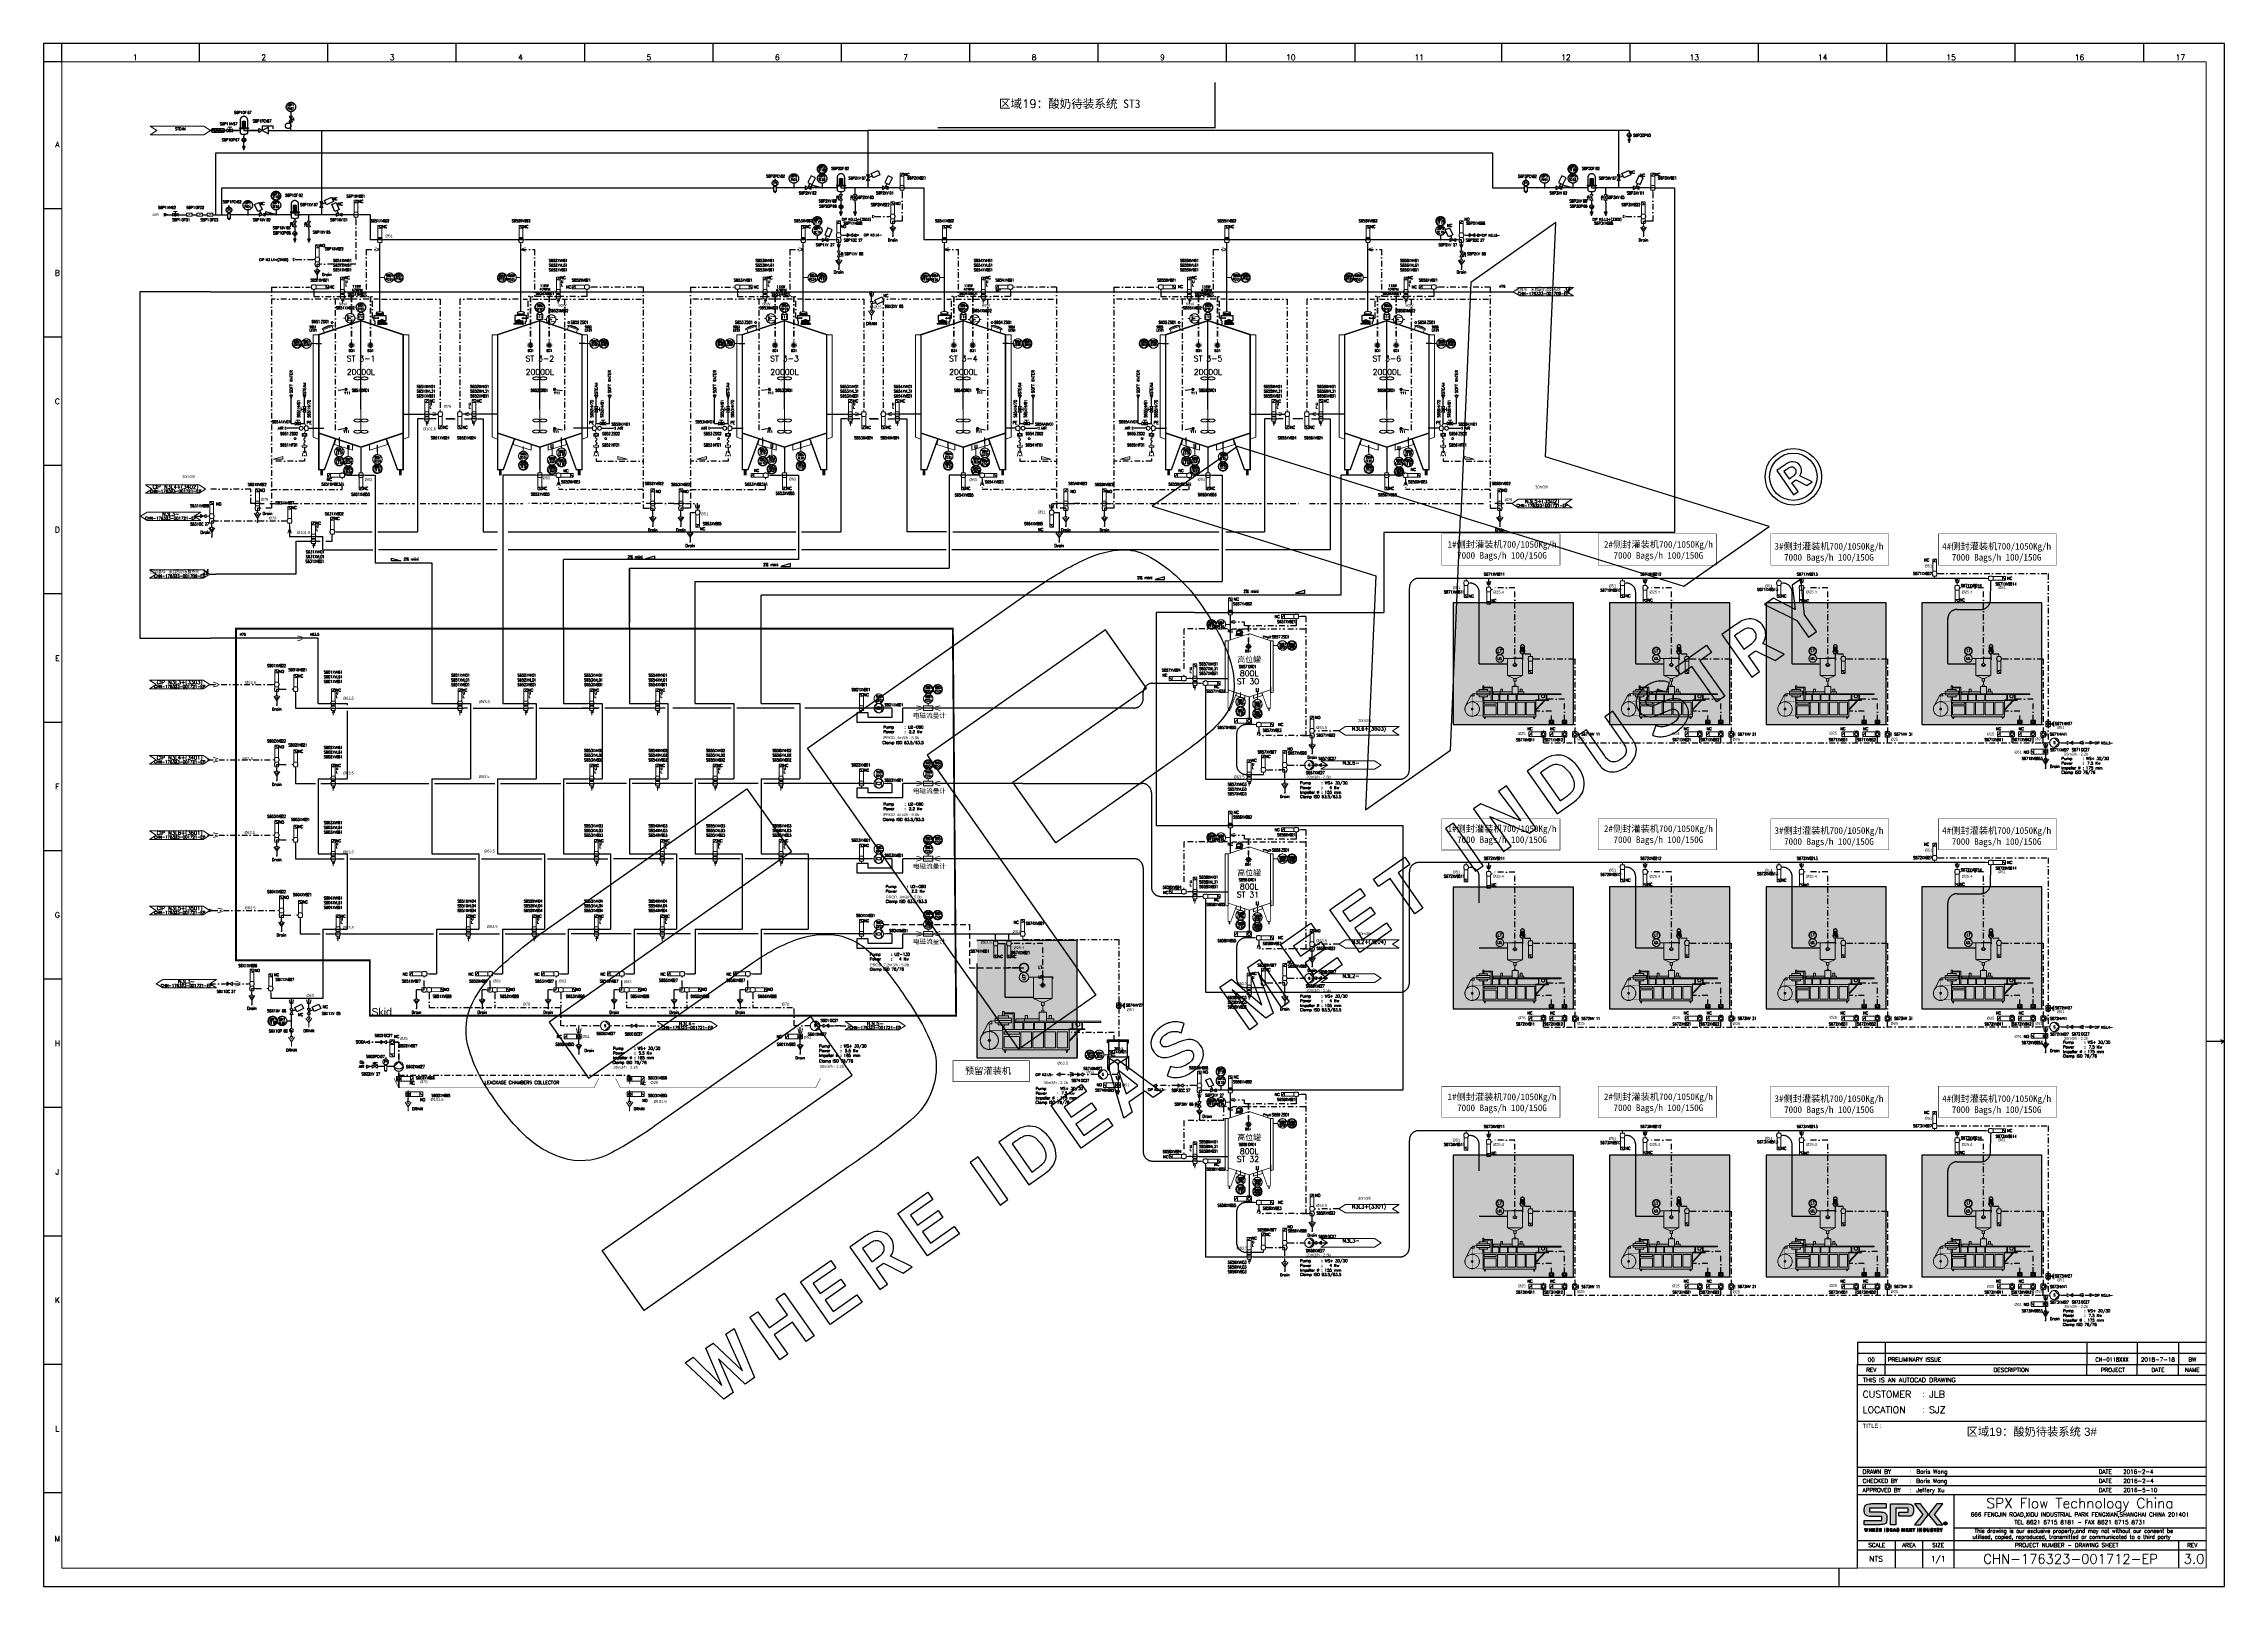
# Paper-space layout '待3' of a CAD drawing. Header units: inches. Extents: x 0 to 2378, y 0 to 1682.
# The model-space entities are those that its viewports show. They can reach past a viewport. Long polylines and large blocks are cut down to what shows.
import ezdxf
from ezdxf.enums import TextEntityAlignment as Align

# ---------------------------------------------------------------- set-up
doc = ezdxf.new("R2010")
doc.units = ezdxf.units.IN
doc.header["$MEASUREMENT"] = 0
for name, pattern in [('ACAD_ISO02W100', [15, 12, -3]), ('DASHDOT2', [12.7, 6.35, -3.175, 0, -3.175]), ('DASHED2', [9.525, 6.35, -3.175])]:
    doc.linetypes.add(name, pattern=pattern)
for name, color, linetype, lineweight in [('$31 Equipment', 7, 'Continuous', 9), ('11 Pipe Air Instrument', 3, 'Continuous', 30), ('15 Pipe Drain', 32, 'Continuous', 30), ('17 Pipe CIP', 4, 'DASHDOT2', 50), ('19 Pipe Process', 30, 'Continuous', 30), ('31 Equipment', 7, 'Continuous', 9), ('33 Instruments Labels', 7, 'Continuous', 9), ('43 TXT Chinese', 7, 'Continuous', 9), ('43 TXT English', 7, 'Continuous', 9), ('44 TXT French', 7, 'Continuous', 9), ('61 Revision Cloud', 1, 'Continuous', 9), ('AM_0', 7, 'Continuous', 30)]:
    doc.layers.add(name, color=color, linetype=linetype, lineweight=lineweight)
doc.layers.add('$FLOW_FREEZE', color=7, linetype='Continuous', plot=False)
doc.layers.add('AM_VIEWS', color=1, linetype='Continuous', lineweight=15, plot=False)
for name, color, linetype in [('Concentrated Liquid pipe', 1, 'Continuous'), ('CUVERIE', 7, 'Continuous'), ('DIAMETRE', 7, 'Continuous'), ('LIBELLE-INSTRUM', 7, 'Continuous'), ('MATERIEL-DIVERS', 7, 'Continuous'), ('POMPES', 7, 'Continuous'), ('POMPES-PROCESS', 7, 'Continuous'), ('Process water', 5, 'Continuous'), ('REGUL', 140, 'DASHED2'), ('REPERES', 7, 'Continuous'), ('techn-data', 7, 'Continuous'), ('TEXTE', 7, 'Continuous'), ('TEXTES', 7, 'Continuous'), ('TITRE', 7, 'Continuous'), ('TUYAUTERIE-AIR INSTRUMENT', 3, 'Continuous'), ('TUYAUTERIE-EAU', 5, 'Continuous'), ('TUYAUTERIE-EAU UTILITES FROIDE', 142, 'Continuous'), ('TUYAUTERIE-EGOUT', 32, 'Continuous'), ('TUYAUTERIE-GAZ', 3, 'Continuous'), ('TUYAUTERIE-NEP', 4, 'DASHDOT2'), ('TUYAUTERIE-PROCESS', 30, 'Continuous'), ('TUYAUTERIE-VAPEUR', 6, 'Continuous'), ('TUYAUTERIE-VAPEUR PROCESS', 6, 'Continuous'), ('TXT_EN', 1, 'Continuous'), ('TXT_ENG', 7, 'Continuous'), ('TXT_FR', 7, 'Continuous'), ('VANNES', 7, 'Continuous'), ('VANNES-PROCESS', 7, 'Continuous')]:
    doc.layers.add(name, color=color, linetype=linetype)
doc.layers.add('FOURNITURE CLIENT', color=7, linetype='Continuous', true_color=0xc8e6e6)
doc.layers.add('LOGO', color=7, linetype='Continuous', true_color=0xebebeb)
doc.layers.get('REPERES').off()
doc.styles.add('ROMANC', font='romanc')
doc.styles.add('ROMANS', font='ROMANS.SHX')
doc.styles.add('ROMANT', font='romant')
doc.styles.get("Standard").update_dxf_attribs({"font": 'arial.ttf'})
doc.styles.add('SWISS', font='swiss.ttf')
doc.styles.add('USER1', font='TXT.SHX', dxfattribs={"bigfont": 'gbcbig.shx'})
doc.styles.add('USER3', font='ITALIC.SHX', dxfattribs={"bigfont": 'gbcbig.shx'})
pattern_1 = [(45, (0, 0), (-0.02245064, 0.02245064), [])]

# ---------------------------------------------------------------- blocks, each defined once
blk = doc.blocks.new('SPX-LOGO')
h = blk.add_hatch(color=252)
h.paths.add_polyline_path([(-0.678, 0.153), (-0.991, 0.153), (-0.991, 0.26), (-0.529, 0.26), (-0.53, 0.38), (-0.903, 0.38, 0.033275), (-0.999, 0.375, 0.091798), (-1.071, 0.353, 0.172117), (-1.114, 0.305, 0.092797), (-1.129, 0.219, 0.050192), (-1.124, 0.143, 0.144364), (-1.089, 0.068, 0.186105), (-1.027, 0.037, 0.03768), (-0.949, 0.033), (-0.652, 0.033), (-0.652, -0.079), (-1.128, -0.079), (-1.128, -0.193), (-0.738, -0.193, 0.022806), (-0.618, -0.189, 0.276305), (-0.526, -0.125, 0.070437), (-0.514, -0.029, 0.042098), (-0.518, 0.051, 0.174287), (-0.547, 0.114, 0.099644), (-0.589, 0.139, 0.054927), (-0.634, 0.15, 0.031964)])
h.paths.add_polyline_path([(-0.416, -0.195), (-0.27, -0.195), (-0.27, 0.261), (0.07, 0.261), (0.07, 0.151), (-0.185, 0.151), (-0.184, 0.035), (0.023, 0.035, 0.002956), (0.05, 0.035, 0.013973), (0.095, 0.036, 0.050969), (0.139, 0.043, 0.176136), (0.185, 0.078, 0.0877), (0.206, 0.126, 0.032753), (0.212, 0.164, 0.026321), (0.214, 0.216, 0.056445), (0.208, 0.269, 0.059255), (0.189, 0.319, 0.128051), (0.162, 0.349, 0.092764), (0.112, 0.369, 0.044287), (0.031, 0.377, 0.007759), (-0.007, 0.378), (-0.416, 0.378)])
h.paths.add_polyline_path([(-1.056, -0.358), (-1.069, -0.296), (-1.083, -0.296), (-1.096, -0.358), (-1.107, -0.296), (-1.122, -0.296), (-1.105, -0.377), (-1.088, -0.377), (-1.076, -0.321), (-1.065, -0.377), (-1.047, -0.377), (-1.029, -0.296), (-1.045, -0.296)])
h.paths.add_polyline_path([(-0.984, -0.327), (-0.984, -0.296), (-0.999, -0.296), (-0.999, -0.377), (-0.984, -0.377), (-0.984, -0.34), (-0.949, -0.34), (-0.949, -0.377), (-0.934, -0.377), (-0.934, -0.296), (-0.949, -0.296), (-0.949, -0.327)])
h.paths.add_polyline_path([(-0.888, -0.342), (-0.849, -0.342), (-0.849, -0.329), (-0.888, -0.329), (-0.888, -0.31), (-0.845, -0.31), (-0.845, -0.296), (-0.903, -0.296), (-0.903, -0.377), (-0.842, -0.377), (-0.842, -0.364), (-0.888, -0.364)])
h.paths.add_polyline_path([(-0.78, -0.347), (-0.764, -0.377), (-0.747, -0.377), (-0.765, -0.344, 0.524), (-0.754, -0.306, 0.20667), (-0.772, -0.297, 0.017911), (-0.783, -0.296), (-0.809, -0.296), (-0.809, -0.377), (-0.794, -0.377), (-0.794, -0.347)])
h.paths.add_polyline_path([(-0.788, -0.335), (-0.794, -0.335), (-0.794, -0.309), (-0.787, -0.309, 0.003128), (-0.781, -0.309, -0.049435), (-0.773, -0.31, -0.225209), (-0.766, -0.316, -0.21086), (-0.765, -0.327, -0.250131), (-0.773, -0.334, -0.050266), (-0.778, -0.335, -0.010876)], flags=16)
h.paths.add_polyline_path([(-0.703, -0.342), (-0.664, -0.342), (-0.664, -0.329), (-0.703, -0.329), (-0.703, -0.31), (-0.66, -0.31), (-0.66, -0.296), (-0.718, -0.296), (-0.718, -0.377), (-0.657, -0.377), (-0.657, -0.364), (-0.703, -0.364)])
h.paths.add_polyline_path([(-0.565, -0.296), (-0.58, -0.296), (-0.58, -0.377), (-0.565, -0.377)])
h.paths.add_polyline_path([(-0.525, -0.377), (-0.499, -0.377, 0.031777), (-0.484, -0.376, 0.128547), (-0.471, -0.371, 0.133781), (-0.46, -0.358, 0.112895), (-0.456, -0.336, 0.080874), (-0.46, -0.317, 0.144166), (-0.47, -0.304, 0.095013), (-0.484, -0.297, 0.055415), (-0.49, -0.297, -0.006698), (-0.496, -0.296), (-0.525, -0.296)])
h.paths.add_polyline_path([(-0.51, -0.31), (-0.502, -0.31, -0.03666), (-0.495, -0.31, -0.022634), (-0.487, -0.311, -0.150643), (-0.481, -0.315, -0.046834), (-0.476, -0.321, -0.106102), (-0.474, -0.325, -0.020465), (-0.472, -0.336, -0.160217), (-0.477, -0.356, -0.193284), (-0.484, -0.362, -0.05933), (-0.495, -0.363, -0.008228), (-0.503, -0.364), (-0.51, -0.364)], flags=16)
h.paths.add_polyline_path([(-0.41, -0.342), (-0.371, -0.342), (-0.371, -0.329), (-0.41, -0.329), (-0.41, -0.31), (-0.368, -0.31), (-0.368, -0.296), (-0.425, -0.296), (-0.425, -0.377), (-0.365, -0.377), (-0.365, -0.364), (-0.41, -0.364)])
h.paths.add_polyline_path([(-0.293, -0.361), (-0.288, -0.377), (-0.272, -0.377), (-0.3, -0.296), (-0.317, -0.296), (-0.344, -0.377), (-0.328, -0.377), (-0.323, -0.361)])
h.paths.add_polyline_path([(-0.297, -0.348), (-0.319, -0.348), (-0.308, -0.311)], flags=16)
h.paths.add_polyline_path([(-0.198, -0.357, -0.169816), (-0.201, -0.362, -0.135615), (-0.208, -0.365, -0.025129), (-0.214, -0.365, -0.126519), (-0.229, -0.362, -0.122897), (-0.237, -0.355), (-0.238, -0.353), (-0.251, -0.362), (-0.249, -0.365, 0.067654), (-0.243, -0.371, 0.061388), (-0.235, -0.376, 0.081233), (-0.221, -0.379, 0.04931), (-0.209, -0.379, 0.051957), (-0.199, -0.377, 0.065204), (-0.192, -0.373, 0.111441), (-0.185, -0.366, 0.096126), (-0.182, -0.358, 0.092825), (-0.182, -0.349, 0.095457), (-0.184, -0.342, 0.097406), (-0.19, -0.336, 0.008749), (-0.19, -0.336, 0.076299), (-0.198, -0.332, 0.027392), (-0.212, -0.328, -0.022886), (-0.224, -0.326, -0.163146), (-0.23, -0.322, -0.224828), (-0.23, -0.315, -0.149356), (-0.23, -0.314, -0.124193), (-0.227, -0.311, -0.102413), (-0.22, -0.308, -0.108875), (-0.209, -0.309, -0.074426), (-0.203, -0.311, -0.09863), (-0.196, -0.318, -0.00106), (-0.194, -0.32), (-0.182, -0.311, 0.042363), (-0.188, -0.304, 0.04553), (-0.193, -0.3, 0.070686), (-0.197, -0.298, 0.050157), (-0.203, -0.296, 0.06914), (-0.208, -0.295, 0.046361), (-0.215, -0.294, 0.068931), (-0.228, -0.296, 0.097642), (-0.238, -0.302, 0.07143), (-0.243, -0.306, 0.142415), (-0.247, -0.318, 0.131573), (-0.244, -0.329, 0.147218), (-0.236, -0.338, 0.082728), (-0.226, -0.341, 0.013337), (-0.214, -0.344, -0.036088), (-0.204, -0.347, -0.139463), (-0.199, -0.35, -0.236758)])
h.paths.add_polyline_path([(-0.042, -0.311), (-0.044, -0.377), (-0.029, -0.377), (-0.029, -0.296), (-0.051, -0.296), (-0.066, -0.356), (-0.082, -0.296), (-0.104, -0.296), (-0.104, -0.377), (-0.09, -0.377), (-0.091, -0.311), (-0.073, -0.377), (-0.06, -0.377)])
h.paths.add_polyline_path([(0.026, -0.364), (0.026, -0.342), (0.065, -0.342), (0.065, -0.329), (0.026, -0.329), (0.026, -0.31), (0.069, -0.31), (0.069, -0.296), (0.011, -0.296), (0.011, -0.377), (0.072, -0.377), (0.072, -0.364)])
h.paths.add_polyline_path([(0.166, -0.377), (0.166, -0.364), (0.12, -0.364), (0.12, -0.342), (0.159, -0.342), (0.159, -0.329), (0.12, -0.329), (0.12, -0.31), (0.163, -0.31), (0.163, -0.296), (0.105, -0.296), (0.105, -0.377)])
h.paths.add_polyline_path([(0.225, -0.31), (0.247, -0.31), (0.247, -0.296), (0.188, -0.296), (0.188, -0.31), (0.21, -0.31), (0.21, -0.377), (0.225, -0.377)])
h.paths.add_polyline_path([(0.34, -0.296), (0.325, -0.296), (0.325, -0.377), (0.34, -0.377)])
h.paths.add_polyline_path([(0.428, -0.377), (0.441, -0.377), (0.441, -0.296), (0.426, -0.296), (0.428, -0.354), (0.392, -0.296), (0.379, -0.296), (0.379, -0.377), (0.393, -0.377), (0.393, -0.321)])
h.paths.add_polyline_path([(0.481, -0.377), (0.507, -0.377, 0.031777), (0.521, -0.376, 0.128547), (0.535, -0.371, 0.133781), (0.546, -0.358, 0.112895), (0.549, -0.336, 0.080874), (0.545, -0.317, 0.144166), (0.535, -0.304, 0.095013), (0.522, -0.297, 0.055415), (0.516, -0.297, -0.006698), (0.51, -0.296), (0.481, -0.296)])
h.paths.add_polyline_path([(0.496, -0.31), (0.504, -0.31, -0.03666), (0.511, -0.31, -0.022634), (0.518, -0.311, -0.150643), (0.525, -0.315, -0.046834), (0.53, -0.321, -0.106102), (0.532, -0.325, -0.020465), (0.533, -0.336, -0.160217), (0.529, -0.356, -0.193284), (0.521, -0.362, -0.05933), (0.51, -0.363, -0.008228), (0.502, -0.364), (0.496, -0.364)], flags=16)
h.paths.add_polyline_path([(0.593, -0.346), (0.593, -0.296), (0.578, -0.296), (0.578, -0.345, 0.005653), (0.578, -0.353, 0.118938), (0.581, -0.364, 0.12451), (0.589, -0.373, 0.105354), (0.601, -0.378, 0.070072), (0.616, -0.379, 0.091795), (0.629, -0.376, 0.129452), (0.64, -0.366, 0.1122), (0.643, -0.356, 0.024192), (0.643, -0.349), (0.643, -0.296), (0.628, -0.296), (0.628, -0.345, -0.02122), (0.628, -0.352, -0.206511), (0.624, -0.361, -0.165068), (0.613, -0.365, -0.190224), (0.598, -0.361, -0.123531), (0.594, -0.356, -0.090202)])
h.paths.add_polyline_path([(0.694, -0.315, -0.149356), (0.694, -0.314, -0.124193), (0.697, -0.311, -0.102413), (0.703, -0.308, -0.108875), (0.714, -0.309, -0.074426), (0.721, -0.311, -0.09863), (0.728, -0.318, -0.00106), (0.729, -0.32), (0.742, -0.311, 0.042363), (0.736, -0.304, 0.04553), (0.73, -0.3, 0.070686), (0.726, -0.298, 0.050157), (0.72, -0.296, 0.06914), (0.716, -0.295, 0.046361), (0.709, -0.294, 0.068931), (0.696, -0.296, 0.097642), (0.685, -0.302, 0.07143), (0.681, -0.306, 0.142415), (0.677, -0.318, 0.131573), (0.679, -0.329, 0.147218), (0.688, -0.338, 0.082728), (0.697, -0.341, 0.013337), (0.71, -0.344, -0.036088), (0.72, -0.347, -0.139463), (0.724, -0.35, -0.236758), (0.726, -0.357, -0.169816), (0.722, -0.362, -0.135615), (0.716, -0.365, -0.025129), (0.71, -0.365, -0.126519), (0.694, -0.362, -0.122897), (0.686, -0.355), (0.685, -0.353), (0.673, -0.362), (0.675, -0.365, 0.067654), (0.68, -0.371, 0.061388), (0.689, -0.376, 0.081233), (0.703, -0.379, 0.04931), (0.715, -0.379, 0.051957), (0.724, -0.377, 0.065204), (0.732, -0.373, 0.111441), (0.739, -0.366, 0.096126), (0.742, -0.358, 0.092825), (0.742, -0.349, 0.095457), (0.739, -0.342, 0.097406), (0.734, -0.336, 0.008749), (0.734, -0.336, 0.076299), (0.725, -0.332, 0.027392), (0.712, -0.328, -0.022886), (0.7, -0.326, -0.163146), (0.694, -0.322, -0.224828)])
h.paths.add_polyline_path([(0.785, -0.31), (0.785, -0.377), (0.8, -0.377), (0.8, -0.31), (0.822, -0.31), (0.822, -0.296), (0.763, -0.296), (0.763, -0.31)])
h.paths.add_polyline_path([(0.851, -0.296), (0.851, -0.377), (0.866, -0.377), (0.866, -0.347), (0.88, -0.347), (0.896, -0.377), (0.913, -0.377), (0.895, -0.344, 0.524), (0.906, -0.306, 0.20667), (0.888, -0.297, 0.017911), (0.877, -0.296)])
h.paths.add_polyline_path([(0.873, -0.309, 0.003128), (0.879, -0.309, -0.049435), (0.887, -0.31, -0.225209), (0.894, -0.316, -0.21086), (0.895, -0.327, -0.250131), (0.887, -0.334, -0.050266), (0.882, -0.335, -0.010876), (0.872, -0.335), (0.866, -0.335), (0.866, -0.309)], flags=16)
h.paths.add_polyline_path([(0.967, -0.33), (0.95, -0.296), (0.932, -0.296), (0.959, -0.345), (0.959, -0.377), (0.974, -0.377), (0.974, -0.345), (1.002, -0.296), (0.985, -0.296)])
at = {"true_color": 0x50a025}
h = blk.add_hatch(color=74, dxfattribs=at)
h.paths.add_polyline_path([(0.624, 0.089), (0.402, 0.377), (0.24, 0.377), (0.463, 0.088), (0.24, -0.201), (0.402, -0.201)])
h.paths.add_polyline_path([(0.786, 0.088), (1.008, 0.377), (0.846, 0.377), (0.624, 0.088), (0.846, -0.201), (1.008, -0.201)])
at = {"color": 252}
for points in [[(-0.738, -0.193), (-1.128, -0.193), (-1.128, -0.079), (-0.652, -0.079), (-0.652, 0.033), (-0.949, 0.033, -0.03768), (-1.027, 0.037, -0.186105), (-1.089, 0.068, -0.144364), (-1.124, 0.143, -0.050192), (-1.129, 0.219, -0.092797), (-1.114, 0.305, -0.172117), (-1.071, 0.353, -0.091798), (-0.999, 0.375, -0.033275), (-0.903, 0.38), (-0.53, 0.38), (-0.529, 0.26), (-0.991, 0.26), (-0.991, 0.153), (-0.678, 0.153, -0.031964), (-0.634, 0.15, -0.054927), (-0.589, 0.139, -0.099644), (-0.547, 0.114, -0.174287), (-0.518, 0.051, -0.042098), (-0.514, -0.029, -0.070437), (-0.526, -0.125, -0.277176), (-0.618, -0.189, -0.02274), (-0.738, -0.193, -15.204765), (-0.738, -0.193, -0.986388)], [(0.021, 0.035), (-0.184, 0.035), (-0.185, 0.151), (0.07, 0.151), (0.07, 0.261), (-0.27, 0.261), (-0.27, -0.195), (-0.416, -0.195), (-0.416, 0.378), (-0.007, 0.378, -0.007759), (0.031, 0.377, -0.044287), (0.112, 0.369, -0.092764), (0.162, 0.349, -0.128051), (0.189, 0.319, -0.061287), (0.208, 0.268, -0.054538), (0.214, 0.216, -0.026321), (0.212, 0.164, -0.032753), (0.206, 0.126, -0.0877), (0.185, 0.078, -0.176136), (0.139, 0.043, -0.050969), (0.095, 0.036, -0.013973), (0.05, 0.035, -0.003129), (0.021, 0.035)], [(-0.794, -0.347), (-0.78, -0.347), (-0.764, -0.377), (-0.747, -0.377), (-0.765, -0.344, 0.524), (-0.754, -0.306, 0.20667), (-0.772, -0.297, 0.017911), (-0.783, -0.296), (-0.783, -0.296), (-0.809, -0.296), (-0.809, -0.377), (-0.794, -0.377)], [(-0.765, -0.327, 0.21086), (-0.766, -0.316, 0.225209), (-0.773, -0.31, 0.049435), (-0.781, -0.309, -0.003128), (-0.787, -0.309), (-0.787, -0.309), (-0.794, -0.309), (-0.794, -0.335), (-0.788, -0.335, 0.010876), (-0.778, -0.335, 0.050266), (-0.773, -0.334, 0.250131)], [(-0.484, -0.376, 0.128547), (-0.471, -0.371, 0.133781), (-0.46, -0.358, 0.112895), (-0.456, -0.336, 0.080874), (-0.46, -0.317, 0.144166), (-0.47, -0.304, 0.095013), (-0.484, -0.297, 0.055415), (-0.49, -0.297, -0.006698), (-0.496, -0.296), (-0.496, -0.296), (-0.525, -0.296), (-0.525, -0.377), (-0.499, -0.377, 0.031777)], [(-0.495, -0.363, 0.05933), (-0.484, -0.362, 0.193284), (-0.477, -0.356, 0.160217), (-0.472, -0.336, 0.020465), (-0.474, -0.325, 0.106102), (-0.476, -0.321, 0.046834), (-0.481, -0.315, 0.150643), (-0.487, -0.311, 0.022634), (-0.495, -0.31, 0.03666), (-0.502, -0.31), (-0.502, -0.31), (-0.51, -0.31), (-0.51, -0.364), (-0.503, -0.364, 0.008228)], [(-0.209, -0.379), (-0.209, -0.379, 0.049801), (-0.2, -0.377, 0.068284), (-0.192, -0.373, 0.111441), (-0.185, -0.366, 0.096126), (-0.182, -0.358, 0.092825), (-0.182, -0.349, 0.095457), (-0.184, -0.342, 0.069929), (-0.188, -0.337, 0.05193), (-0.19, -0.336, 0.076299), (-0.198, -0.332), (-0.198, -0.332), (-0.198, -0.332, 0.027392), (-0.212, -0.328, -0.022886), (-0.224, -0.326), (-0.224, -0.326, -0.163146), (-0.23, -0.322), (-0.23, -0.322, -0.224828), (-0.23, -0.315, -0.149356), (-0.23, -0.314, -0.124193), (-0.227, -0.311, -0.102413), (-0.22, -0.308), (-0.22, -0.308), (-0.22, -0.308), (-0.22, -0.308, -0.108875), (-0.209, -0.309, -0.074426), (-0.203, -0.311, -0.078653), (-0.197, -0.316, -0.001798), (-0.194, -0.32), (-0.182, -0.311), (-0.182, -0.311, 0.042363), (-0.188, -0.304, 0.04553), (-0.193, -0.3, 0.070686), (-0.197, -0.298, 0.050157), (-0.203, -0.296, 0.06914), (-0.208, -0.295, 0.046361), (-0.215, -0.294, 0.068931), (-0.228, -0.296, 0.097642), (-0.238, -0.302, 0.07143), (-0.243, -0.306, 0.142415), (-0.247, -0.318, 0.131573), (-0.244, -0.329, 0.147218), (-0.236, -0.338, 0.082728), (-0.226, -0.341, 0.014393), (-0.213, -0.344, -0.032715), (-0.204, -0.347, -0.139463), (-0.199, -0.35, -0.236758), (-0.198, -0.357, -0.169816), (-0.201, -0.362, -0.135615), (-0.208, -0.365, -0.025129), (-0.214, -0.365, -0.126519), (-0.229, -0.362, -0.122897), (-0.237, -0.355), (-0.238, -0.353), (-0.251, -0.362), (-0.249, -0.365, 0.067654), (-0.243, -0.371, 0.061388), (-0.235, -0.376, 0.081233), (-0.221, -0.379, 0.04931)], [(0.521, -0.376, 0.128547), (0.535, -0.371, 0.133781), (0.546, -0.358, 0.112895), (0.549, -0.336, 0.080874), (0.545, -0.317, 0.144166), (0.535, -0.304, 0.095013), (0.522, -0.297, 0.055415), (0.516, -0.297, -0.006698), (0.51, -0.296), (0.51, -0.296), (0.481, -0.296), (0.481, -0.377), (0.507, -0.377, 0.031777)], [(0.51, -0.363, 0.05933), (0.521, -0.362, 0.193284), (0.529, -0.356, 0.160217), (0.533, -0.336, 0.020465), (0.532, -0.325, 0.106102), (0.53, -0.321, 0.046834), (0.525, -0.315, 0.150643), (0.518, -0.311, 0.022634), (0.511, -0.31, 0.03666), (0.504, -0.31), (0.504, -0.31), (0.496, -0.31), (0.496, -0.364), (0.502, -0.364, 0.008228)], [(0.64, -0.366, 0.1122), (0.643, -0.356, 0.028889), (0.643, -0.347), (0.643, -0.347), (0.643, -0.296), (0.628, -0.296), (0.628, -0.345, -0.024842), (0.628, -0.353, -0.1821), (0.624, -0.361, -0.165068), (0.613, -0.365, -0.190224), (0.598, -0.361, -0.123531), (0.594, -0.356, -0.090202), (0.593, -0.346), (0.593, -0.296), (0.578, -0.296), (0.578, -0.345, 0.005653), (0.578, -0.353, 0.118938), (0.581, -0.364, 0.12451), (0.589, -0.373, 0.1104), (0.602, -0.379, 0.066986), (0.616, -0.379, 0.091795), (0.629, -0.376, 0.129452)], [(0.68, -0.371, 0.061388), (0.689, -0.376), (0.689, -0.376, 0.081233), (0.703, -0.379, 0.04931), (0.715, -0.379), (0.715, -0.379, 0.049801), (0.724, -0.377, 0.068284), (0.732, -0.373, 0.111441), (0.739, -0.366, 0.096126), (0.742, -0.358, 0.092825), (0.742, -0.349, 0.095457), (0.739, -0.342, 0.069929), (0.736, -0.337, 0.05193), (0.734, -0.336, 0.076299), (0.725, -0.332), (0.725, -0.332), (0.725, -0.332, 0.027392), (0.712, -0.328, -0.022886), (0.7, -0.326), (0.7, -0.326, -0.163146), (0.694, -0.322), (0.694, -0.322, -0.224828), (0.694, -0.315, -0.149356), (0.694, -0.314, -0.124193), (0.697, -0.311, -0.102413), (0.703, -0.308), (0.703, -0.308), (0.703, -0.308), (0.703, -0.308, -0.108875), (0.714, -0.309, -0.074426), (0.721, -0.311, -0.078653), (0.727, -0.316, -0.001798), (0.729, -0.32), (0.742, -0.311), (0.742, -0.311, 0.042363), (0.736, -0.304, 0.04553), (0.73, -0.3, 0.070686), (0.726, -0.298, 0.050157), (0.72, -0.296, 0.06914), (0.716, -0.295, 0.046361), (0.709, -0.294, 0.068931), (0.696, -0.296, 0.097642), (0.685, -0.302, 0.07143), (0.681, -0.306, 0.142415), (0.677, -0.318, 0.131573), (0.679, -0.329, 0.147218), (0.688, -0.338, 0.082728), (0.697, -0.341, 0.014393), (0.711, -0.344, -0.032715), (0.72, -0.347, -0.139463), (0.724, -0.35, -0.236758), (0.726, -0.357, -0.169816), (0.722, -0.362, -0.135615), (0.716, -0.365, -0.025129), (0.71, -0.365, -0.126519), (0.694, -0.362, -0.122897), (0.686, -0.355), (0.685, -0.353), (0.673, -0.362), (0.675, -0.365, 0.067654)], [(0.866, -0.347), (0.88, -0.347), (0.896, -0.377), (0.913, -0.377), (0.895, -0.344, 0.524), (0.906, -0.306, 0.20667), (0.888, -0.297, 0.017911), (0.877, -0.296), (0.877, -0.296), (0.851, -0.296), (0.851, -0.377), (0.866, -0.377)], [(0.882, -0.335, 0.050266), (0.887, -0.334, 0.250131), (0.895, -0.327, 0.21086), (0.894, -0.316, 0.225209), (0.887, -0.31, 0.049435), (0.879, -0.309, -0.003128), (0.873, -0.309), (0.873, -0.309), (0.866, -0.309), (0.866, -0.335), (0.872, -0.335, 0.010876)]]:
    blk.add_lwpolyline(points, format="xyb", close=True, dxfattribs=at)
at = {"color": 74, "true_color": 0x50a025}
blk.add_lwpolyline([(0.402, 0.377), (0.24, 0.377), (0.463, 0.088), (0.24, -0.201), (0.402, -0.201), (0.624, 0.088), (0.846, -0.201), (1.008, -0.201), (0.786, 0.088), (1.008, 0.377), (0.846, 0.377), (0.625, 0.088), (0.402, 0.377)], close=True, dxfattribs=at)
at = {"color": 252, "lineweight": 0}
for points in [[(-1.096, -0.358), (-1.083, -0.296), (-1.069, -0.296), (-1.056, -0.358), (-1.045, -0.296), (-1.029, -0.296), (-1.029, -0.296), (-1.047, -0.377), (-1.065, -0.377), (-1.076, -0.321), (-1.088, -0.377), (-1.105, -0.377), (-1.122, -0.296), (-1.107, -0.296)], [(-0.984, -0.327), (-0.949, -0.327), (-0.949, -0.296), (-0.934, -0.296), (-0.934, -0.296), (-0.934, -0.377), (-0.949, -0.377), (-0.949, -0.34), (-0.984, -0.34), (-0.984, -0.377), (-0.999, -0.377), (-0.999, -0.296), (-0.984, -0.296)], [(-0.845, -0.296), (-0.845, -0.31), (-0.888, -0.31), (-0.888, -0.31), (-0.888, -0.329), (-0.849, -0.329), (-0.849, -0.342), (-0.888, -0.342), (-0.888, -0.364), (-0.842, -0.364), (-0.842, -0.377), (-0.903, -0.377), (-0.903, -0.296)], [(-0.66, -0.296), (-0.66, -0.31), (-0.703, -0.31), (-0.703, -0.31), (-0.703, -0.329), (-0.664, -0.329), (-0.664, -0.342), (-0.703, -0.342), (-0.703, -0.364), (-0.657, -0.364), (-0.657, -0.377), (-0.718, -0.377), (-0.718, -0.296)], [(-0.368, -0.31), (-0.41, -0.31), (-0.41, -0.31), (-0.41, -0.329), (-0.371, -0.329), (-0.371, -0.342), (-0.41, -0.342), (-0.41, -0.364), (-0.365, -0.364), (-0.365, -0.377), (-0.425, -0.377), (-0.425, -0.296), (-0.368, -0.296)], [(0.069, -0.31), (0.026, -0.31), (0.026, -0.31), (0.026, -0.329), (0.065, -0.329), (0.065, -0.342), (0.026, -0.342), (0.026, -0.364), (0.072, -0.364), (0.072, -0.377), (0.011, -0.377), (0.011, -0.296), (0.069, -0.296)], [(0.163, -0.31), (0.12, -0.31), (0.12, -0.31), (0.12, -0.329), (0.159, -0.329), (0.159, -0.342), (0.12, -0.342), (0.12, -0.364), (0.166, -0.364), (0.166, -0.377), (0.105, -0.377), (0.105, -0.296), (0.163, -0.296)]]:
    blk.add_lwpolyline(points, close=True, dxfattribs=at)
at = {"color": 252}
for points in [[(-0.565, -0.377), (-0.565, -0.296), (-0.58, -0.296), (-0.58, -0.377)], [(-0.3, -0.296), (-0.272, -0.377), (-0.288, -0.377), (-0.293, -0.361), (-0.323, -0.361), (-0.328, -0.377), (-0.344, -0.377), (-0.317, -0.296)], [(-0.308, -0.311), (-0.319, -0.348), (-0.297, -0.348)], [(-0.082, -0.296), (-0.066, -0.356), (-0.051, -0.296), (-0.029, -0.296), (-0.029, -0.377), (-0.044, -0.377), (-0.042, -0.311), (-0.06, -0.377), (-0.073, -0.377), (-0.091, -0.311), (-0.09, -0.377), (-0.104, -0.377), (-0.104, -0.377), (-0.104, -0.296)], [(0.188, -0.31), (0.188, -0.296), (0.247, -0.296), (0.247, -0.31), (0.225, -0.31), (0.225, -0.377), (0.21, -0.377), (0.21, -0.377), (0.21, -0.31)], [(0.34, -0.377), (0.34, -0.296), (0.325, -0.296), (0.325, -0.377)], [(0.393, -0.377), (0.393, -0.321), (0.428, -0.377), (0.441, -0.377), (0.441, -0.296), (0.426, -0.296), (0.428, -0.354), (0.392, -0.296), (0.379, -0.296), (0.379, -0.296), (0.379, -0.377)], [(0.763, -0.31), (0.763, -0.296), (0.822, -0.296), (0.822, -0.31), (0.8, -0.31), (0.8, -0.377), (0.785, -0.377), (0.785, -0.377), (0.785, -0.31)], [(0.959, -0.377), (0.974, -0.377), (0.974, -0.345), (1.002, -0.296), (0.985, -0.296), (0.967, -0.33), (0.95, -0.296), (0.932, -0.296), (0.959, -0.345)]]:
    blk.add_lwpolyline(points, close=True, dxfattribs=at)
at = {"color": 253}
for points in [[(1.076, -0.165), (1.084, -0.165), (1.093, -0.182), (1.103, -0.182), (1.093, -0.164, 0.524), (1.099, -0.142, 0.20667), (1.088, -0.137, 0.017911), (1.082, -0.137), (1.082, -0.137), (1.068, -0.137), (1.068, -0.182), (1.076, -0.182)], [(1.085, -0.158, 0.050266), (1.088, -0.158, 0.250131), (1.093, -0.154, 0.21086), (1.092, -0.148, 0.225209), (1.088, -0.144, 0.049435), (1.084, -0.144, -0.003128), (1.08, -0.144), (1.08, -0.144), (1.076, -0.144), (1.076, -0.158), (1.079, -0.158, 0.010876)]]:
    blk.add_lwpolyline(points, format="xyb", close=True, dxfattribs=at)
for radius in [0.044, 0.0369]:
    blk.add_circle((1.084, -0.159), radius, dxfattribs=at)
blk = doc.blocks.new('SPX-LOGO-FOND')
at = {"layer": 'LOGO'}
for points in [[(-0.6781, -0.1927), (-1.068, -0.1927), (-1.0679, -0.0786), (-0.5922, -0.0792), (-0.5922, 0.0326), (-0.8891, 0.0326, -0.03768), (-0.9674, 0.0372, -0.186105), (-1.0297, 0.0677, -0.144364), (-1.0645, 0.143, -0.050192), (-1.0696, 0.2189, -0.092797), (-1.0547, 0.3047, -0.172117), (-1.0117, 0.3528, -0.091798), (-0.9395, 0.3746, -0.033275), (-0.8435, 0.38), (-0.47, 0.38), (-0.4696, 0.2595), (-0.9312, 0.2596), (-0.9312, 0.153), (-0.6188, 0.153, -0.031964), (-0.574, 0.1501, -0.054927), (-0.5294, 0.1393, -0.099644), (-0.487, 0.1136, -0.174287), (-0.4583, 0.0507, -0.042098), (-0.4547, -0.0293, -0.070437), (-0.4666, -0.1249, -0.277176), (-0.5582, -0.1893, -0.02274), (-0.6781, -0.1927, -15.204765), (-0.6781, -0.1927, -0.986388)], [(0.0812, 0.0345), (-0.1247, 0.0345), (-0.1251, 0.1506), (0.1293, 0.1506), (0.1293, 0.2615), (-0.2101, 0.2615), (-0.2099, -0.1952), (-0.3563, -0.1952), (-0.3563, 0.3776), (0.0528, 0.3776, -0.007759), (0.0906, 0.377, -0.044287), (0.1712, 0.3686, -0.092764), (0.2221, 0.349, -0.128051), (0.2489, 0.3191, -0.061287), (0.2676, 0.2676, -0.054538), (0.2738, 0.216, -0.026321), (0.2715, 0.1642, -0.032753), (0.2653, 0.1265, -0.0877), (0.2451, 0.0777, -0.176136), (0.1988, 0.0432, -0.050969), (0.1547, 0.0363, -0.013973), (0.1096, 0.0347, -0.003129), (0.0812, 0.0345)], [(1.1361, -0.1654), (1.1437, -0.1654), (1.1528, -0.1824), (1.1626, -0.1824), (1.1524, -0.1637, 0.524), (1.1587, -0.1422, 0.20667), (1.1481, -0.1367, 0.017911), (1.1422, -0.1365), (1.1422, -0.1365), (1.1276, -0.1365), (1.1276, -0.1824), (1.1361, -0.1824)], [(1.1447, -0.1582, 0.050266), (1.148, -0.1577, 0.250131), (1.1524, -0.1537, 0.21086), (1.1519, -0.1476, 0.225209), (1.1477, -0.1444, 0.049435), (1.1435, -0.144, -0.003128), (1.14, -0.144), (1.14, -0.144), (1.1361, -0.144), (1.1361, -0.1583), (1.1391, -0.1583, 0.010876)], [(-0.734, -0.3472), (-0.7205, -0.3472), (-0.7044, -0.3773), (-0.6871, -0.3773), (-0.7051, -0.3444, 0.524), (-0.6941, -0.3064, 0.20667), (-0.7127, -0.2967, 0.017911), (-0.7232, -0.2963), (-0.7232, -0.2963), (-0.749, -0.2963), (-0.749, -0.3773), (-0.734, -0.3773)], [(-0.4245, -0.3763, 0.128547), (-0.4108, -0.3708, 0.133781), (-0.4004, -0.3576, 0.112895), (-0.3966, -0.3359, 0.080874), (-0.4007, -0.3167, 0.144166), (-0.4108, -0.3037, 0.095013), (-0.4244, -0.2973, 0.055415), (-0.43, -0.2966, -0.006698), (-0.4361, -0.2963), (-0.4361, -0.2963), (-0.4651, -0.2963), (-0.4651, -0.3773), (-0.4392, -0.3773, 0.031777)], [(-0.1492, -0.3789), (-0.1492, -0.3789, 0.049801), (-0.1401, -0.377, 0.068284), (-0.1321, -0.3732, 0.111441), (-0.1249, -0.3661, 0.096126), (-0.1218, -0.3578, 0.092825), (-0.1219, -0.3486, 0.095457), (-0.1245, -0.3417, 0.069929), (-0.1281, -0.3375, 0.05193), (-0.1302, -0.3359, 0.076299), (-0.1386, -0.3317), (-0.1386, -0.3317), (-0.1386, -0.3317, 0.027392), (-0.1524, -0.3282, -0.022886), (-0.1639, -0.3256), (-0.1639, -0.3256, -0.163146), (-0.1698, -0.3217), (-0.1698, -0.3217, -0.224828), (-0.1704, -0.3149, -0.149356), (-0.17, -0.3142, -0.124193), (-0.1673, -0.3112, -0.102413), (-0.1608, -0.3084), (-0.1608, -0.3084), (-0.1608, -0.3084), (-0.1608, -0.3084, -0.108875), (-0.1497, -0.3086, -0.074426), (-0.1429, -0.3114, -0.078653), (-0.1374, -0.3163, -0.001798), (-0.1347, -0.32), (-0.1224, -0.3107), (-0.1224, -0.3107, 0.042363), (-0.1278, -0.3044, 0.04553), (-0.1337, -0.2999, 0.070686), (-0.1377, -0.2977, 0.050157), (-0.1437, -0.2956, 0.06914), (-0.1481, -0.2947, 0.046361), (-0.155, -0.2943, 0.068931), (-0.168, -0.2961, 0.097642), (-0.1786, -0.3016, 0.07143), (-0.183, -0.3063, 0.142415), (-0.1868, -0.3179, 0.131573), (-0.1848, -0.3291, 0.147218), (-0.1762, -0.3379, 0.082728), (-0.1667, -0.3413, 0.014393), (-0.1533, -0.3443, -0.032715), (-0.1439, -0.3468, -0.139463), (-0.1396, -0.3495, -0.236758), (-0.138, -0.3567, -0.169816), (-0.1417, -0.3624, -0.135615), (-0.1483, -0.3651, -0.025129), (-0.1539, -0.3654, -0.126519), (-0.1697, -0.3616, -0.122897), (-0.1775, -0.3546), (-0.1785, -0.3532), (-0.1912, -0.3621), (-0.1895, -0.3647, 0.067654), (-0.1836, -0.3707, 0.061388), (-0.1752, -0.3757, 0.081233), (-0.1612, -0.3791, 0.04931)], [(0.5811, -0.3763, 0.128547), (0.5948, -0.3708, 0.133781), (0.6052, -0.3576, 0.112895), (0.6091, -0.3359, 0.080874), (0.6049, -0.3167, 0.144166), (0.5949, -0.3037, 0.095013), (0.5813, -0.2973, 0.055415), (0.5757, -0.2966, -0.006698), (0.5695, -0.2963), (0.5695, -0.2963), (0.5405, -0.2963), (0.5405, -0.3773), (0.5665, -0.3773, 0.031777)], [(0.6995, -0.3657, 0.1122), (0.7027, -0.3563, 0.028889), (0.7031, -0.3474), (0.7031, -0.3474), (0.7031, -0.2963), (0.6879, -0.2963), (0.6879, -0.3453, -0.024842), (0.6875, -0.3531, -0.1821), (0.6834, -0.3606, -0.165068), (0.6723, -0.3646, -0.190224), (0.6576, -0.3608, -0.123531), (0.6541, -0.3559, -0.090202), (0.653, -0.3461), (0.653, -0.2963), (0.638, -0.2963), (0.638, -0.3446, 0.005653), (0.6381, -0.3527, 0.118938), (0.6403, -0.364, 0.12451), (0.6483, -0.3733, 0.1104), (0.6613, -0.3786, 0.066986), (0.6753, -0.3791, 0.091795), (0.6883, -0.3755, 0.129452)], [(0.7401, -0.3707, 0.061388), (0.7484, -0.3757), (0.7484, -0.3757, 0.081233), (0.7624, -0.3791, 0.04931), (0.7745, -0.3789), (0.7745, -0.3789, 0.049801), (0.7836, -0.377, 0.068284), (0.7916, -0.3732, 0.111441), (0.7987, -0.3661, 0.096126), (0.8018, -0.3578, 0.092825), (0.8017, -0.3486, 0.095457), (0.7992, -0.3417, 0.069929), (0.7956, -0.3375, 0.05193), (0.7935, -0.3359, 0.076299), (0.785, -0.3317), (0.785, -0.3317), (0.785, -0.3317, 0.027392), (0.7712, -0.3282, -0.022886), (0.7597, -0.3256), (0.7597, -0.3256, -0.163146), (0.7538, -0.3217), (0.7538, -0.3217, -0.224828), (0.7532, -0.3149, -0.149356), (0.7536, -0.3142, -0.124193), (0.7564, -0.3112, -0.102413), (0.7629, -0.3084), (0.7629, -0.3084), (0.7629, -0.3084), (0.7629, -0.3084, -0.108875), (0.7739, -0.3086, -0.074426), (0.7807, -0.3114, -0.078653), (0.7862, -0.3163, -0.001798), (0.7889, -0.32), (0.8013, -0.3107), (0.8013, -0.3107, 0.042363), (0.7958, -0.3044, 0.04553), (0.7899, -0.2999, 0.070686), (0.7859, -0.2977, 0.050157), (0.7799, -0.2956, 0.06914), (0.7755, -0.2947, 0.046361), (0.7687, -0.2943, 0.068931), (0.7557, -0.2961, 0.097642), (0.7451, -0.3016, 0.07143), (0.7407, -0.3063, 0.142415), (0.7368, -0.3179, 0.131573), (0.7389, -0.3291, 0.147218), (0.7475, -0.3379, 0.082728), (0.7569, -0.3413, 0.014393), (0.7704, -0.3443, -0.032715), (0.7798, -0.3468, -0.139463), (0.784, -0.3495, -0.236758), (0.7856, -0.3567, -0.169816), (0.7819, -0.3624, -0.135615), (0.7754, -0.3651, -0.025129), (0.7698, -0.3654, -0.126519), (0.7539, -0.3616, -0.122897), (0.7461, -0.3546), (0.7452, -0.3532), (0.7324, -0.3621), (0.7342, -0.3647, 0.067654)], [(0.926, -0.3472), (0.9395, -0.3472), (0.9555, -0.3773), (0.9728, -0.3773), (0.9549, -0.3444, 0.524), (0.9658, -0.3064, 0.20667), (0.9473, -0.2967, 0.017911), (0.9368, -0.2963), (0.9368, -0.2963), (0.911, -0.2963), (0.911, -0.3773), (0.926, -0.3773)], [(-0.7052, -0.3267, 0.21086), (-0.706, -0.3159, 0.225209), (-0.7135, -0.3102, 0.049435), (-0.7208, -0.3095, -0.003128), (-0.727, -0.3094), (-0.727, -0.3094), (-0.734, -0.3094), (-0.734, -0.3347), (-0.7287, -0.3347, 0.010876), (-0.7187, -0.3345, 0.050266), (-0.713, -0.3337, 0.250131)], [(-0.4358, -0.3635, 0.05933), (-0.4246, -0.3618, 0.193284), (-0.417, -0.3559, 0.160217), (-0.4126, -0.3365, 0.020465), (-0.4142, -0.3253, 0.106102), (-0.416, -0.3208, 0.046834), (-0.4213, -0.3145, 0.150643), (-0.4275, -0.3113, 0.022634), (-0.4353, -0.3102, 0.03666), (-0.4419, -0.3101), (-0.4419, -0.3101), (-0.4499, -0.3101), (-0.4499, -0.3636), (-0.4435, -0.3636, 0.008228)], [(0.5699, -0.3635, 0.05933), (0.581, -0.3618, 0.193284), (0.5887, -0.3559, 0.160217), (0.593, -0.3365, 0.020465), (0.5914, -0.3253, 0.106102), (0.5896, -0.3208, 0.046834), (0.5844, -0.3145, 0.150643), (0.5782, -0.3113, 0.022634), (0.5703, -0.3102, 0.03666), (0.5637, -0.3101), (0.5637, -0.3101), (0.5557, -0.3101), (0.5557, -0.3636), (0.5621, -0.3636, 0.008228)], [(0.9412, -0.3345, 0.050266), (0.947, -0.3337, 0.250131), (0.9547, -0.3267, 0.21086), (0.954, -0.3159, 0.225209), (0.9464, -0.3102, 0.049435), (0.9391, -0.3095, -0.003128), (0.933, -0.3094), (0.933, -0.3094), (0.926, -0.3094), (0.926, -0.3347), (0.9313, -0.3347, 0.010876)]]:
    blk.add_lwpolyline(points, format="xyb", close=True, dxfattribs=at)
for points in [[(0.4618, 0.3773), (0.2998, 0.3773), (0.5224, 0.0882), (0.2998, -0.2007), (0.4618, -0.2007), (0.6835, 0.0882), (0.906, -0.2007), (1.068, -0.2007), (0.8454, 0.0882), (1.068, 0.3773), (0.906, 0.3773), (0.6843, 0.0882), (0.4618, 0.3773)], [(-1.036, -0.358), (-1.0234, -0.2963), (-1.0093, -0.2963), (-0.9965, -0.358), (-0.9851, -0.2963), (-0.9695, -0.2963), (-0.9695, -0.2963), (-0.9873, -0.3773), (-1.005, -0.3773), (-1.0163, -0.321), (-1.028, -0.3773), (-1.0456, -0.3773), (-1.0625, -0.2963), (-1.047, -0.2963)], [(-0.9241, -0.3269), (-0.8893, -0.3269), (-0.8893, -0.2963), (-0.8741, -0.2963), (-0.8741, -0.2963), (-0.8741, -0.3773), (-0.8893, -0.3773), (-0.8893, -0.3404), (-0.9241, -0.3404), (-0.9241, -0.3773), (-0.9392, -0.3773), (-0.9392, -0.2963), (-0.9241, -0.2963)], [(-0.7855, -0.2963), (-0.7855, -0.3099), (-0.8282, -0.3099), (-0.8282, -0.3099), (-0.8282, -0.3289), (-0.7892, -0.3289), (-0.7892, -0.342), (-0.8282, -0.342), (-0.8282, -0.3636), (-0.7827, -0.3636), (-0.7827, -0.3773), (-0.8431, -0.3773), (-0.8431, -0.2963)], [(-0.6003, -0.2963), (-0.6003, -0.3099), (-0.6429, -0.3099), (-0.6429, -0.3099), (-0.6429, -0.3289), (-0.6039, -0.3289), (-0.6039, -0.342), (-0.6429, -0.342), (-0.6429, -0.3636), (-0.5974, -0.3636), (-0.5974, -0.3773), (-0.6578, -0.3773), (-0.6578, -0.2963)], [(-0.5049, -0.3773), (-0.5049, -0.2963), (-0.5198, -0.2963), (-0.5198, -0.3773)], [(-0.3081, -0.3099), (-0.3507, -0.3099), (-0.3507, -0.3099), (-0.3507, -0.3289), (-0.3118, -0.3289), (-0.3118, -0.342), (-0.3507, -0.342), (-0.3507, -0.3636), (-0.3052, -0.3636), (-0.3052, -0.3773), (-0.3656, -0.3773), (-0.3656, -0.2963), (-0.3081, -0.2963)], [(-0.2402, -0.2963), (-0.2126, -0.3773), (-0.2287, -0.3773), (-0.2334, -0.3614), (-0.2638, -0.3614), (-0.2685, -0.3773), (-0.2846, -0.3773), (-0.2573, -0.2963)], [(-0.0226, -0.2963), (-0.0068, -0.3564), (0.0087, -0.2963), (0.0307, -0.2963), (0.0307, -0.3773), (0.0159, -0.3773), (0.0173, -0.3108), (-0.0001, -0.3773), (-0.0138, -0.3773), (-0.0313, -0.3108), (-0.0298, -0.3773), (-0.0446, -0.3773), (-0.0446, -0.3773), (-0.0446, -0.2963)], [(0.1285, -0.3099), (0.0859, -0.3099), (0.0859, -0.3099), (0.0859, -0.3289), (0.1249, -0.3289), (0.1249, -0.342), (0.0859, -0.342), (0.0859, -0.3636), (0.1314, -0.3636), (0.1314, -0.3773), (0.071, -0.3773), (0.071, -0.2963), (0.1285, -0.2963)], [(0.2225, -0.3099), (0.1799, -0.3099), (0.1799, -0.3099), (0.1799, -0.3289), (0.2189, -0.3289), (0.2189, -0.342), (0.1799, -0.342), (0.1799, -0.3636), (0.2254, -0.3636), (0.2254, -0.3773), (0.165, -0.3773), (0.165, -0.2963), (0.2225, -0.2963)], [(0.2478, -0.3101), (0.2478, -0.2963), (0.3072, -0.2963), (0.3072, -0.3101), (0.2848, -0.3101), (0.2848, -0.3773), (0.2697, -0.3773), (0.2697, -0.3773), (0.2697, -0.3101)], [(0.3998, -0.3773), (0.3998, -0.2963), (0.3849, -0.2963), (0.3849, -0.3773)], [(0.4531, -0.3773), (0.4523, -0.3205), (0.4876, -0.3773), (0.5008, -0.3773), (0.5008, -0.2963), (0.4859, -0.2963), (0.4878, -0.3535), (0.452, -0.2963), (0.4384, -0.2963), (0.4384, -0.2963), (0.4384, -0.3773)], [(0.8224, -0.3101), (0.8224, -0.2963), (0.8818, -0.2963), (0.8818, -0.3101), (0.8594, -0.3101), (0.8594, -0.3773), (0.8443, -0.3773), (0.8443, -0.3773), (0.8443, -0.3101)], [(1.0192, -0.3773), (1.0341, -0.3773), (1.0341, -0.3453), (1.0613, -0.2963), (1.0445, -0.2963), (1.0268, -0.3299), (1.0092, -0.2963), (0.9921, -0.2963), (1.0192, -0.3453)], [(-0.2485, -0.311), (-0.2597, -0.3483), (-0.2374, -0.3483)]]:
    blk.add_lwpolyline(points, close=True, dxfattribs=at)
for radius in [0.044, 0.0369]:
    blk.add_circle((1.1433, -0.1592), radius, dxfattribs=at)
blk = doc.blocks.new('A0')
for q in [(2374, 596), (2374, 592)]:
    blk.add_line((2378, 594), q)
at = {"layer": 'TITRE', "color": 7, "linetype": 'Continuous'}
for p, q in [((2378, 1682), (0, 1682)), ((0, 1682), (0, 0)), ((20, 1662), (20, 1682)), ((170, 1662), (170, 1682)), ((310, 1662), (310, 1682)), ((450, 1662), (450, 1682)), ((590, 1662), (590, 1682)), ((730, 1662), (730, 1682)), ((870, 1662), (870, 1682)), ((1010, 1662), (1010, 1682)), ((1150, 1662), (1150, 1682)), ((1290, 1662), (1290, 1682)), ((1430, 1662), (1430, 1682)), ((1590, 1662), (1590, 1682)), ((1730, 1662), (1730, 1682)), ((1870, 1662), (1870, 1682)), ((2010, 1662), (2010, 1682)), ((2150, 1662), (2150, 1682)), ((2290, 1662), (2290, 1682)), ((2378, 0), (2378, 1682)), ((20, 1662), (0, 1662)), ((20, 1502), (0, 1502)), ((20, 1362), (0, 1362)), ((20, 1222), (0, 1222)), ((20, 1082), (0, 1082)), ((20, 942), (0, 942)), ((20, 802), (0, 802)), ((20, 662), (0, 662)), ((20, 522), (0, 522)), ((20, 382), (0, 382)), ((20, 242), (0, 242)), ((2358, 230), (1978, 230)), ((1978, 180), (2358, 180)), ((1978, 130), (2358, 130)), ((1978, 120), (2358, 120)), ((20, 102), (0, 102)), ((1978, 110), (2358, 110)), ((1978, 100), (2358, 100)), ((1978, 50), (2358, 50)), ((2083, 64), (2358, 64)), ((2328, 50), (2328, 20)), ((1978, 40), (2358, 40)), ((0, 0), (2378, 0))]:
    blk.add_line(p, q, dxfattribs=at)
at = {"layer": 'TITRE'}
for p, q in [((2378, 594), (2358, 594)), ((1978, 254), (1978, 241.6)), ((1958, 0), (1958, 20))]:
    blk.add_line(p, q, dxfattribs=at)
at = {"layer": 'TITRE', "color": 7}
for p, q in [((2358, 254), (1978, 254)), ((2008, 254), (2008, 242)), ((2008, 230), (2008, 242)), ((2228, 254), (2228, 242)), ((2228, 230), (2228, 242)), ((2283, 254), (2283, 242)), ((2283, 230), (2283, 242)), ((2328, 254), (2328, 242)), ((2328, 230), (2328, 242)), ((1978, 220), (2358, 220)), ((2083, 100), (2083, 20)), ((2018.9, 50), (2018.9, 20)), ((2048.9, 50), (2048.9, 20))]:
    blk.add_line(p, q, dxfattribs=at)
at = {"layer": 'TITRE', "color": 7, "linetype": 'Continuous', "const_width": 1}
blk.add_lwpolyline([(20, 20), (20, 1662), (2358, 1662), (2358, 20)], close=True, dxfattribs=at)
at = {"layer": 'TITRE', "color": 7}
blk.add_lwpolyline([(1978, 20), (1978, 242), (2358, 242)], dxfattribs=at)
at = {"layer": 'LOGO', "xscale": 699.9999999999999, "yscale": 699.9999999999999, "zscale": 699.9999999999999, "rotation": 35.08073871725358}
blk.add_blockref('SPX-LOGO-FOND', (1189, 841), dxfattribs=at)
at = {"layer": 'TITRE', "xscale": 40, "yscale": 40, "zscale": 40}
blk.add_blockref('SPX-LOGO', (2030.5, 75), dxfattribs=at)
at = {"color": 10, "style": 'ROMANS'}
blk.add_attdef('DATEIMP', text='', height=3, dxfattribs=at).set_placement((2210, 14), align=Align.CENTER)
at = {"layer": 'TITRE', "color": 7, "linetype": 'Continuous'}
for s, height, style, p in [('1', 6, 'ROMANS', (100, 1667)), ('2', 6, 'ROMANS', (240, 1667)), ('3', 6, 'ROMANS', (380, 1667)), ('4', 6, 'ROMANS', (520, 1667)), ('5', 6, 'ROMANS', (660, 1667)), ('6', 6, 'ROMANS', (800, 1667)), ('7', 6, 'ROMANS', (940, 1667)), ('8', 6, 'ROMANS', (1080, 1667)), ('9', 6, 'ROMANS', (1220, 1667)), ('10', 6, 'ROMANS', (1360, 1667)), ('11', 6, 'ROMANS', (1500, 1667)), ('12', 6, 'ROMANS', (1660, 1667)), ('13', 6, 'ROMANS', (1800, 1667)), ('14', 6, 'ROMANS', (1940, 1667)), ('15', 6, 'ROMANS', (2080, 1667)), ('16', 6, 'ROMANS', (2220, 1667)), ('17', 6, 'ROMANS', (2330, 1667)), ('A', 6, 'ROMANS', (15, 1572)), ('B', 6, 'ROMANS', (15, 1432)), ('C', 6, 'ROMANS', (15, 1292)), ('D', 6, 'ROMANS', (15, 1152)), ('E', 6, 'ROMANS', (15, 1012)), ('F', 6, 'ROMANS', (15, 872)), ('G', 6, 'ROMANS', (15, 732)), ('H', 6, 'ROMANS', (15, 592)), ('J', 6, 'ROMANS', (15, 452)), ('K', 6, 'ROMANS', (15, 312)), (':', 6, 'SWISS', (2050, 209.5)), (':', 6, 'SWISS', (2050, 192.5)), ('L', 6, 'ROMANS', (15, 172)), ('SPX Flow Technology China', 11, 'ROMANT', (2220.5, 89.2)), ('M', 6, 'ROMANS', (15, 52)), ('This drawing is our exclusive property,and may not without our consent be', 4.2, 'ROMANS', (2213.8, 59.9)), ('SCALE', 4.5, 'ROMANS', (1999, 45)), ('AREA', 4.5, 'ROMANS', (2033.9, 45)), ('SIZE', 4.5, 'ROMANS', (2065.9, 45)), ('PROJECT NUMBER - DRAWING SHEET', 4.5, 'ROMANS', (2206, 45)), ('REV', 4.5, 'ROMANS', (2343, 45))]:
    blk.add_text(s, height=height, dxfattribs=dict(at, style=style)).set_placement(p, align=Align.MIDDLE)
at = {"layer": 'TITRE', "color": 7, "style": 'ROMANS'}
for s, p in [('REV', (1993, 236)), ('DESCRIPTION', (2145.5, 236)), ('PROJECT', (2256.4, 236)), ('DATE', (2305.5, 236)), ('NAME', (2343, 236))]:
    blk.add_text(s, height=4.5, dxfattribs=at).set_placement(p, align=Align.MIDDLE)
at = {"layer": 'TITRE', "style": 'ROMANS'}
blk.add_text('00', height=4.5, dxfattribs=at).set_placement((1993, 244.9), align=Align.CENTER)
blk.add_text('PRELIMINARY ISSUE', height=4.5, dxfattribs=at).set_placement((2011, 245))
at = {"layer": 'TITRE', "color": 7, "style": 'ROMANS'}
blk.add_text('THIS IS AN AUTOCAD DRAWING', height=5, dxfattribs=at).set_placement((1984, 225), align=Align.MIDDLE_LEFT)
at = {"layer": 'TITRE', "color": 7, "linetype": 'Continuous'}
for s, height, style, p in [('LOCATION', 7.5, 'ROMANC', (1983.5, 192.5)), ('CUSTOMER', 7.5, 'ROMANC', (1983.5, 209.5)), ('DRAWN BY', 4.5, 'ROMANS', (1983.5, 125)), ('DATE', 4.5, 'ROMANS', (2240.9, 125)), ('APPROVED BY', 4.5, 'ROMANS', (1983.5, 105)), ('CHECKED BY', 4.5, 'ROMANS', (1983.5, 115)), ('DATE', 4.5, 'ROMANS', (2240.9, 115)), ('DATE', 4.5, 'ROMANS', (2240.9, 105))]:
    blk.add_text(s, height=height, dxfattribs=dict(at, style=style)).set_placement(p, align=Align.MIDDLE_LEFT)
blk.add_text('TITLE :', height=4.5, dxfattribs=at).set_placement((1983.5, 175), align=Align.MIDDLE_LEFT)
for p in [(2036, 125), (2261.4, 125), (2036, 115), (2036, 104.9), (2261.4, 115), (2261.4, 105)]:
    blk.add_text(':', height=4.5, dxfattribs=at).set_placement(p, align=Align.MIDDLE)
at = {"layer": 'TITRE', "color": 7, "linetype": 'Continuous', "style": 'ROMANS'}
for s, height, p in [('666 FENGJIN ROAD,XIDU INDUSTRIAL PARK FENGXIAN,SHANGHAI CHINA 201401', 4.5, (2220.5, 76.1)), ('utilised, copied, reproduced, transmitted or communicated to a third party', 4.2, (2211.4, 51.9))]:
    blk.add_text(s, height=height, dxfattribs=at).set_placement(p, align=Align.CENTER)
at = {"layer": 'TITRE', "color": 7, "style": 'ROMANS'}
blk.add_text('TEL 8621 6715 8181 - FAX 8621 6715 8731', height=4.5, dxfattribs=at).set_placement((2220.5, 67.7), align=Align.CENTER)
at = {"layer": 'TITRE', "color": 7, "linetype": 'Continuous', "style": 'ROMANS', "width": 0.9}
blk.add_attdef('PROJECT', text='', height=4.5, dxfattribs=at).set_placement((2255.5, 245), align=Align.CENTER)
at = {"layer": 'TITRE', "color": 7, "style": 'ROMANS'}
blk.add_attdef('DATE', text='', height=4.5, dxfattribs=at).set_placement((2305.5, 245), align=Align.CENTER)
at = {"layer": 'TITRE', "color": 7, "linetype": 'Continuous'}
for tag, height, style, p in [('NAME', 4.5, 'ROMANS', (2343, 247.3)), ('SCALE', 6, 'ROMANS', (1998.2, 30)), ('SIZE', 6, 'ROMANS', (2065.9, 30)), ('REVISION', 10.5, 'ROMANC', (2344.9, 30))]:
    blk.add_attdef(tag, text='', height=height, dxfattribs=dict(at, style=style)).set_placement(p, align=Align.MIDDLE_CENTER)
for tag, height, style, p in [('LOCATION', 7.5, 'ROMANC', (2056, 192.5)), ('CUSTOMER', 7.5, 'ROMANC', (2056, 209.5)), ('APPAOVED_BY', 4.5, 'ROMANS', (2042, 105)), ('CHECKER_BY', 4.5, 'ROMANS', (2042, 115)), ('DATE_CHECKER', 4.5, 'ROMANS', (2267.9, 115)), ('DATE_APPROVED_BY', 4.5, 'ROMANS', (2267.9, 105))]:
    blk.add_attdef(tag, text='', height=height, dxfattribs=dict(at, style=style)).set_placement(p, align=Align.MIDDLE_LEFT)
at = {"layer": 'TITRE', "color": 7, "linetype": 'Continuous', "style": 'ROMANC'}
for tag, height, p in [('TITRE1', 9, (2168, 168.9)), ('TITRE2', 9, (2168, 153.9)), ('TITRE3', 9, (2168, 138.9)), ('PROJDECT_NUMBER', 10.5, (2210.3, 30))]:
    blk.add_attdef(tag, text='', height=height, dxfattribs=at).set_placement(p, align=Align.MIDDLE)
at = {"layer": 'TITRE', "color": 7, "linetype": 'Continuous', "style": 'ROMANS'}
for tag, p in [('DRAWN_BY', (2042.2, 122.9)), ('DATE_DRAWER', (2267.6, 122.8))]:
    blk.add_attdef(tag, p, '', height=4.5, dxfattribs=at)
blk = doc.blocks.new('indi')
at = {"layer": 'TITRE', "color": 7}
for p, q in [((380, 12), (0, 12)), ((0, 12), (0, 0)), ((30, 12), (30, 0)), ((250, 12), (250, 0)), ((305, 12), (305, 0)), ((350, 12), (350, 0))]:
    blk.add_line(p, q, dxfattribs=at)
at = {"layer": '$FLOW_FREEZE', "insert": (-440, -254), "char_height": 2.5, "width": 210, "attachment_point": 1}
blk.add_mtext('{\\C5; }', dxfattribs=at)
at = {"layer": 'TITRE', "color": 7, "style": 'ROMANS'}
for tag, p in [('INDICE', (15, 3)), ('DATE-rev', (327, 3)), ('NOM', (366, 3))]:
    blk.add_attdef(tag, text='', height=4.5, dxfattribs=at).set_placement(p, align=Align.CENTER)
at = {"layer": 'TITRE', "color": 7, "style": 'ROMANS', "width": 0.8}
blk.add_attdef('MODIF', (32.5, 3), '', height=4.5, dxfattribs=at)
at = {"layer": 'TITRE', "color": 7, "linetype": 'Continuous', "style": 'ROMANS', "width": 0.9}
blk.add_attdef('PROJET-rev', text='', height=4.5, dxfattribs=at).set_placement((279, 3), align=Align.CENTER)
blk = doc.blocks.new('APV-FCE-NRV-GEN-1')
at = {"layer": '31 Equipment'}
h = blk.add_hatch(dxfattribs=at)
h.set_pattern_fill('ANSI31', color=256, scale=0.01, style=0)
h.set_pattern_definition(pattern_1)
h.paths.add_polyline_path([(3, 1.75), (3, -1.75), (0, 0)])
at = {"layer": '31 Equipment', "linetype": 'ACAD_ISO02W100', "ltscale": 38}
for p, q in [((-3, 0), (-5, 0)), ((0, 0), (-3, 1.75)), ((-3, 1.75), (-3, -1.75)), ((0, 0), (-3, -1.75)), ((0, 0), (3, 1.75)), ((0, 0), (3, -1.75)), ((3, 1.75), (3, -1.75)), ((3, 0), (5, 0))]:
    blk.add_line(p, q, dxfattribs=at)
blk = doc.blocks.new('APV-VLV-DSEAT-DA34-3')
at = {"layer": '31 Equipment', "ltscale": 38}
for p, q in [((-4, 5), (-2.5, 5)), ((-2, 7.5), (-2, 6.5)), ((-2, 3), (-2, 3.5)), ((-2, 2), (-2, 1.5)), ((1.2, 20.2), (-1.2, 17.7)), ((2, 7.5), (2, 6.5)), ((2, 3), (2, 3.5)), ((2, 2), (2, 1.5)), ((4, 5), (2.5, 5)), ((-4, 0), (-2.5, 0)), ((-2, -2.5), (-2, -1.5)), ((-2, -2.5), (2, -2.5)), ((0, -5.5), (-1, -4)), ((0, -2.5), (0, -4)), ((1, -4), (0, -5.5)), ((0, -5.5), (0, -7.5)), ((1.5, -2.5), (1.5, -5)), ((2, -2.5), (2, -1.5)), ((2.5, 0), (4, 0))]:
    blk.add_line(p, q, dxfattribs=at)
at = {"layer": '31 Equipment', "lineweight": 30}
for p, q in [((-2.5, 5), (2.5, 5)), ((-2.5, 0), (2.5, 0))]:
    blk.add_line(p, q, dxfattribs=at)
at = {"layer": '31 Equipment', "ltscale": 38}
for points in [[(-2, 17.5), (2, 17.5), (2, 20.5), (-2, 20.5)], [(-2, 7.5), (2, 7.5), (2, 17.5), (-2, 17.5)], [(-2, 3), (2, 3), (2, 2), (-2, 2)]]:
    blk.add_lwpolyline(points, close=True, dxfattribs=at)
for centre, start, end in [((0, 5), 143.1301, 216.8699), ((0, 0), 143.1301, 216.8699), ((0, 5), 323.1301, 36.8699), ((0, 0), 323.1301, 36.8699)]:
    blk.add_arc(centre, 2.5, start, end, dxfattribs=at)
at = {"layer": '31 Equipment', "style": 'ROMANS', "flags": 8}
for tag, p in [('U', (3, 14.5)), ('L', (3, 11))]:
    blk.add_attdef(tag, p, '', height=2.5, dxfattribs=at)
blk = doc.blocks.new('APV-VLV-SSEAT-SW43-41')
at = {"layer": '31 Equipment', "ltscale": 38}
for p, q in [((-2.5, 0), (-4, 0)), ((-2, 7.5), (-2, 6.5)), ((-2, 2.5), (-2, 3.5)), ((-2, 2.5), (2, 2.5)), ((-2, 2.5), (-2, 1.5)), ((1.25, 20.25), (-1.25, 17.75)), ((2, 7.5), (2, 6.5)), ((2, 2.5), (2, 3.5)), ((2, 2.5), (2, 1.5)), ((2.5, 5), (4, 5)), ((-2, -1.5), (-2, -2.5)), ((-2, -2.5), (2, -2.5)), ((0, -2.5), (0, -5)), ((2, -1.5), (2, -2.5))]:
    blk.add_line(p, q, dxfattribs=at)
at = {"layer": '31 Equipment', "lineweight": 30}
for p, q in [((0, 0), (-2.5, 0)), ((0, -2.5), (0, 0))]:
    blk.add_line(p, q, dxfattribs=at)
at = {"layer": '31 Equipment', "ltscale": 38}
for points in [[(-2, 17.5), (2, 17.5), (2, 20.5), (-2, 20.5)], [(-2, 7.5), (2, 7.5), (2, 17.5), (-2, 17.5)]]:
    blk.add_lwpolyline(points, close=True, dxfattribs=at)
for centre, start, end in [((0, 5), 143.1301, 216.8699), ((0, 0), 143.1301, 216.8699), ((0, 5), 323.1301, 36.8699), ((0, 0), 323.1301, 36.8699)]:
    blk.add_arc(centre, 2.5, start, end, dxfattribs=at)
blk = doc.blocks.new('APV-VLV-SSEAT-SW41-3')
at = {"layer": '31 Equipment', "ltscale": 38}
for p, q in [((-2, 2.5), (-2, 1.5)), ((1.25, 15.25), (-1.25, 12.75)), ((2, 2.5), (2, 1.5)), ((2.5, 0), (4, 0)), ((-2, -2.5), (-2, -1.5)), ((2, -2.5), (-2, -2.5)), ((-2, -2.5), (2, -2.5)), ((0, -2.5), (0, -5)), ((2, -2.5), (2, -1.5))]:
    blk.add_line(p, q, dxfattribs=at)
for points in [[(-2, 12.5), (2, 12.5), (2, 15.5), (-2, 15.5)], [(-2, 2.5), (2, 2.5), (2, 12.5), (-2, 12.5)]]:
    blk.add_lwpolyline(points, close=True, dxfattribs=at)
for start, end in [(143.1301, 216.8699), (323.1301, 36.8699)]:
    blk.add_arc((0, 0), 2.5, start, end, dxfattribs=at)
blk = doc.blocks.new('EGOUT')
at = {"color": 7}
for p, q in [((-3.2, 9.6), (0, 4.8)), ((0, 4.8), (3.2, 9.6)), ((0, 4.8), (0, 0))]:
    blk.add_line(p, q, dxfattribs=at)
at = {"color": 7, "extrusion": (0, -1, 0)}
blk.add_point((0, 0), dxfattribs=at)
at = {"layer": 'POMPES-PROCESS', "style": 'ROMANS'}
blk.add_attdef('EGOUT', text='', height=3, dxfattribs=at).set_placement((0, -4), align=Align.MIDDLE)
blk = doc.blocks.new('APV-SIGN-ARW-FLOW-1')
at = {"layer": '31 Equipment'}
for p, q in [((-1.5, -1.5), (-1.5, 1.5)), ((-1.5, 1.5), (1.5, 0)), ((1.5, 0), (-1.5, -1.5))]:
    blk.add_line(p, q, dxfattribs=at)
blk = doc.blocks.new('APV-FTG-GEN-DRAIN-1')
at = {"layer": '31 Equipment'}
for p, q in [((-3.2, 9.6), (0, 4.8)), ((0, 4.8), (3.2, 9.6)), ((0, 0), (0, 4.8))]:
    blk.add_line(p, q, dxfattribs=at)
at = {"layer": '43 TXT English', "style": 'ROMANS'}
blk.add_attdef('DRAIN', text='', height=3, dxfattribs=at).set_placement((0, -4), align=Align.MIDDLE)
at = {"layer": '44 TXT French', "style": 'ROMANS'}
blk.add_attdef('EGOUT', text='', height=3, dxfattribs=at).set_placement((0, -4), align=Align.MIDDLE)
blk = doc.blocks.new('APV-FCE-GEN-STMTRAP-1')
at = {"layer": '31 Equipment'}
h = blk.add_hatch(dxfattribs=at)
h.set_pattern_fill('ANSI31', color=256, scale=0.01, style=0)
h.set_pattern_definition([(45, (-4, 0), (-0.02245064, 0.02245064), [])])
h.paths.add_polyline_path([(1.4, 1.4), (-1.4, -1.4, 1.002832)])
at = {"layer": '31 Equipment', "linetype": 'ACAD_ISO02W100', "ltscale": 38}
for p, q in [((-2, 0), (-4, 0)), ((2, 0), (4, 0))]:
    blk.add_line(p, q, dxfattribs=at)
at = {"layer": '31 Equipment', "color": 7}
blk.add_line((1.4, 1.4), (-1.4, -1.4), dxfattribs=at)
for start, end in [(45.2431, 224.7569), (224.8381, 45.1623)]:
    blk.add_arc((0, 0), 2, start, end, dxfattribs=at)
blk = doc.blocks.new('INSTR-M-L-TE')
at = {"color": 7, "extrusion": (0, -1, 0)}
blk.add_point((0, -10), dxfattribs=at)
at = {"layer": 'MATERIEL-DIVERS', "color": 7}
blk.add_line((0, -5), (0, -10), dxfattribs=at)
blk.add_circle((0, 0), 5, dxfattribs=at)
at = {"layer": 'LIBELLE-INSTRUM', "style": 'ROMANS', "width": 0.8, "flags": 8}
blk.add_attdef('TE', text='', height=3, dxfattribs=at).set_placement((0, 0), align=Align.MIDDLE)
blk = doc.blocks.new('APV-INS-F-L-TT')
at = {"layer": '31 Equipment'}
for radius in [5, 4.5]:
    blk.add_circle((0, 0), radius, dxfattribs=at)
blk = doc.blocks.new('CR')
at = {"color": 7}
for p, q in [((-2.5, 2.5), (2.5, 1.25)), ((2.5, 1.25), (2.5, 1.25)), ((2.5, -1.25), (-2.5, -2.5))]:
    blk.add_line(p, q, dxfattribs=at)
at = {"color": 7, "extrusion": (-1, 0, 0)}
blk.add_point((-2.5, 0), dxfattribs=at)
at = {"color": 7, "extrusion": (1, 0, 0)}
blk.add_point((2.5, 0), dxfattribs=at)
blk = doc.blocks.new('VANNE SIEGE INCLINE')
at = {"color": 7}
for p, q in [((-3, 1.7), (-3, -1.7)), ((-3, -1.7), (3, 1.7)), ((3, -1.7), (-3, 1.7)), ((3, 1.7), (3, -1.7))]:
    blk.add_line(p, q, dxfattribs=at)
at = {"color": 7, "extrusion": (-1, 0, 0)}
blk.add_point((-3, 0), dxfattribs=at)
at = {"color": 7, "extrusion": (1, 0, 0)}
blk.add_point((3, 0), dxfattribs=at)
at = {"layer": 'VANNES'}
for p, q in [((3.2, 12.8), (-0.2, 5.6)), ((-0.2, 5.6), (4.4, 3.5)), ((0, 0), (2.1, 4.5)), ((7.8, 10.7), (3.2, 12.8)), ((4.4, 3.5), (7.8, 10.7))]:
    blk.add_line(p, q, dxfattribs=at)
blk = doc.blocks.new('APV-PMP-GEN-CENTRI-1')
at = {"layer": '31 Equipment', "ltscale": 38}
for p, q in [((-5, 0), (-7, 0)), ((5, 0), (0, 5)), ((5, 0), (0, -5)), ((5, 0), (7, 0))]:
    blk.add_line(p, q, dxfattribs=at)
blk.add_circle((0, 0), 5, dxfattribs=at)
at = {"layer": '31 Equipment', "style": 'ROMANT', "flags": 8}
blk.add_attdef('I', text='', height=2.5, dxfattribs=at).set_placement((0, 0), align=Align.MIDDLE)
blk = doc.blocks.new('APV-FCE-GEN-REDCON-1')
at = {"layer": '31 Equipment', "color": 7}
for p, q in [((-2.5, 2.5), (2.5, 1.25)), ((2.5, 1.25), (2.5, 1.25)), ((2.5, -1.25), (-2.5, -2.5))]:
    blk.add_line(p, q, dxfattribs=at)
blk = doc.blocks.new('APV-PMP-GEN-RLOB-1')
at = {"layer": '31 Equipment', "ltscale": 38}
for p, q in [((-5, 0), (-7, 0)), ((5, 0), (7, 0))]:
    blk.add_line(p, q, dxfattribs=at)
at = {"layer": '31 Equipment', "color": 7}
for centre, radius in [((0, 0), 5), ((0, 1.8), 3.2), ((0, -1.8), 3.2)]:
    blk.add_circle(centre, radius, dxfattribs=at)
blk = doc.blocks.new('APV-INS-M-L-SY')
at = {"layer": '31 Equipment', "color": 7}
blk.add_circle((0, 0), 5, dxfattribs=at)
blk = doc.blocks.new('APV-VLV-SSEAT-SW42-3')
at = {"layer": '31 Equipment'}
for p, q in [((-4, 0), (-2.5, 0)), ((2.5, 0), (4, 0))]:
    blk.add_line(p, q, dxfattribs=at)
at = {"layer": '31 Equipment', "lineweight": 30}
blk.add_line((2.5, 0), (-2.5, 0), dxfattribs=at)
at = {"layer": '31 Equipment', "ltscale": 38}
for p, q in [((-2, 2.5), (-2, 1.5)), ((1.25, 15.25), (-1.25, 12.75)), ((2, 2.5), (2, 1.5)), ((-2, -2.5), (-2, -1.5)), ((2, -2.5), (-2, -2.5)), ((-2, -2.5), (2, -2.5)), ((0, -2.5), (0, -5)), ((2, -2.5), (2, -1.5))]:
    blk.add_line(p, q, dxfattribs=at)
for points in [[(-2, 12.5), (2, 12.5), (2, 15.5), (-2, 15.5)], [(-2, 2.5), (2, 2.5), (2, 12.5), (-2, 12.5)]]:
    blk.add_lwpolyline(points, close=True, dxfattribs=at)
for start, end in [(143.1301, 216.8699), (323.1301, 36.8699)]:
    blk.add_arc((0, 0), 2.5, start, end, dxfattribs=at)
blk = doc.blocks.new('APV-VLV-SSEAT-SW44-4')
at = {"layer": '31 Equipment', "ltscale": 38}
for p, q in [((-4, 5), (-2.5, 5)), ((-2.5, 0), (-4, 0)), ((-2, 7.5), (-2, 6.5)), ((-2, 2.5), (-2, 3.5)), ((-2, 2.5), (2, 2.5)), ((-2, 2.5), (-2, 1.5)), ((1.25, 20.25), (-1.25, 17.75)), ((2, 7.5), (2, 6.5)), ((2, 2.5), (2, 3.5)), ((2, 2.5), (2, 1.5)), ((-2, -1.5), (-2, -2.5)), ((-2, -2.5), (2, -2.5)), ((0, -2.5), (0, -5)), ((2, -1.5), (2, -2.5))]:
    blk.add_line(p, q, dxfattribs=at)
at = {"layer": '31 Equipment', "lineweight": 30}
for p, q in [((-2.5, 5), (2.5, 5)), ((-2.5, 0), (0, 0)), ((0, 0), (0, -2.5))]:
    blk.add_line(p, q, dxfattribs=at)
at = {"layer": '31 Equipment'}
blk.add_line((2.5, 5), (4, 5), dxfattribs=at)
at = {"layer": '31 Equipment', "ltscale": 38}
for points in [[(-2, 17.5), (2, 17.5), (2, 20.5), (-2, 20.5)], [(-2, 7.5), (2, 7.5), (2, 17.5), (-2, 17.5)]]:
    blk.add_lwpolyline(points, close=True, dxfattribs=at)
for centre, start, end in [((0, 5), 143.1301, 216.8699), ((0, 0), 143.1301, 216.8699), ((0, 5), 323.1301, 36.8699), ((0, 0), 323.1301, 36.8699)]:
    blk.add_arc(centre, 2.5, start, end, dxfattribs=at)
blk = doc.blocks.new('FLE23-A')
at = {"color": 7}
for p, q in [((0, 1.5), (-3, 0)), ((-3, 0), (0, -1.5)), ((0, -1.5), (0, 1.5))]:
    blk.add_line(p, q, dxfattribs=at)
at = {"layer": 'MATERIEL-DIVERS', "color": 7, "extrusion": (-1, 0, 0)}
blk.add_point((-3, 0), dxfattribs=at)
at = {"layer": 'MATERIEL-DIVERS', "color": 2}
for p in [(-3, 0), (0, 0)]:
    blk.add_point(p, dxfattribs=at)
at = {"layer": 'MATERIEL-DIVERS', "color": 7, "extrusion": (1, 0, 0)}
blk.add_point((0, 0), dxfattribs=at)
blk = doc.blocks.new('FLE23')
at = {"color": 7}
for p, q in [((0, -1.5), (0, 1.5)), ((0, 1.5), (3, 0)), ((3, 0), (0, -1.5))]:
    blk.add_line(p, q, dxfattribs=at)
at = {"layer": 'MATERIEL-DIVERS', "color": 2}
for p in [(0, 0), (3, 0)]:
    blk.add_point(p, dxfattribs=at)
at = {"layer": 'MATERIEL-DIVERS', "color": 7, "extrusion": (-1, 0, 0)}
blk.add_point((0, 0), dxfattribs=at)
at = {"layer": 'MATERIEL-DIVERS', "color": 7, "extrusion": (1, 0, 0)}
blk.add_point((3, 0), dxfattribs=at)
blk = doc.blocks.new('INSTR-M-L-PI')
at = {"color": 7, "extrusion": (0, -1, 0)}
blk.add_point((0, -10), dxfattribs=at)
at = {"layer": 'MATERIEL-DIVERS', "color": 7}
blk.add_line((0, -5), (0, -10), dxfattribs=at)
blk.add_circle((0, 0), 5, dxfattribs=at)
at = {"layer": 'LIBELLE-INSTRUM', "style": 'ROMANS', "width": 0.8, "flags": 8}
blk.add_attdef('PI', text='', height=3, dxfattribs=at).set_placement((0, 0), align=Align.MIDDLE)
blk = doc.blocks.new('DETR12MODIF')
at = {"layer": 'MATERIEL-DIVERS', "color": 7}
for p, q in [((-1.3, 0), (-2, 0)), ((-1.3, -4), (-1.3, 1.3)), ((-1.3, 1.3), (1.3, 1.3)), ((-0.7, 9.3), (0.7, 9.3)), ((0, 8), (0, 9.3)), ((1.3, 1.3), (1.3, -4)), ((1.3, 0), (2, 0)), ((-1.3, -4), (0, -5.3)), ((1.3, -4), (-1.3, -4)), ((0, -5.3), (1.3, -4))]:
    blk.add_line(p, q, dxfattribs=at)
at = {"layer": 'MATERIEL-DIVERS'}
blk.add_line((0, 2), (0, 1.3), dxfattribs=at)
blk.add_circle((0, 5), 3, dxfattribs=at)
at = {"layer": 'MATERIEL-DIVERS', "style": 'ROMANS'}
blk.add_text('PI', height=3, dxfattribs=at).set_placement((0, 5), align=Align.MIDDLE)
blk = doc.blocks.new('*X53')
at = {"color": 0}
for p, q in [((688.5, 377.4), (691.1, 380)), ((688.5, 378.8), (689.7, 380)), ((688.5, 376), (691.5, 379)), ((688.5, 374.5), (691.5, 377.5)), ((688.5, 373.1), (691.5, 376.1)), ((689.8, 373), (691.5, 374.7)), ((691.2, 373), (691.5, 373.3))]:
    blk.add_line(p, q, dxfattribs=at)
blk = doc.blocks.new('SAFILT')
for p, q in [((-4, 0), (-6, 0)), ((-4.7, 3), (-4.7, 2)), ((-4.7, 3), (4.7, 3)), ((-4.7, 2), (4.7, 2)), ((-4, 11), (-4, 3)), ((-4, 2), (-4, -3)), ((-1.5, 3), (-1.5, 10)), ((-1.5, 10), (1.5, 10)), ((0, 3), (0, 0)), ((0, 0), (6, 0)), ((1.5, 10), (1.5, 3)), ((4, 3), (4, 11)), ((4, -3), (4, 2)), ((4.7, 3), (4.7, 2)), ((0, -4), (0, -6))]:
    blk.add_line(p, q)
for centre, radius, start, end in [((0, 11), 4, 0, 180), ((0, 4.5), 8.5, 241.9275, 298.0725)]:
    blk.add_arc(centre, radius, start, end)
at = {"xscale": -1}
blk.add_blockref('*X53', (690, -370), dxfattribs=at)
blk.add_blockref('*X53', (-690, -370))
blk = doc.blocks.new('CPV')
at = {"color": 7}
for p, q in [((5, 3.6), (-5, -2.2)), ((-5, 2.2), (5, -3.6)), ((-5, -2.2), (-5, 2.2)), ((-1.2, 5), (10, 5)), ((-1.2, 0), (-1.2, 5)), ((5, -3.6), (5, 3.6)), ((10, 1.7), (10, 5))]:
    blk.add_line(p, q, dxfattribs=at)
at = {"color": 7, "extrusion": (-1, 0, 0)}
blk.add_point((-5, 0), dxfattribs=at)
at = {"color": 7, "extrusion": (1, 0, 0)}
blk.add_point((5, 0), dxfattribs=at)
blk = doc.blocks.new('*X56')
at = {"color": 0}
for p, q in [((96.5, 163), (103.5, 170)), ((96.5, 162.9), (103.6, 170)), ((96.5, 162.9), (103.6, 170)), ((96.5, 162.9), (103.6, 170)), ((96.6, 162.9), (103.6, 169.9)), ((96.6, 162.9), (103.6, 169.9)), ((96.6, 162.8), (103.7, 169.9)), ((96.6, 162.8), (103.7, 169.9)), ((96.6, 162.8), (103.7, 169.9)), ((96.7, 162.8), (103.7, 169.8)), ((96.7, 162.7), (103.8, 169.8)), ((96.7, 162.7), (103.8, 169.8)), ((96.7, 162.7), (103.8, 169.8)), ((96.8, 162.7), (103.8, 169.7)), ((96.8, 162.7), (103.8, 169.7)), ((96.8, 162.6), (103.9, 169.7)), ((96.8, 162.6), (103.9, 169.7)), ((96.9, 162.6), (103.9, 169.6)), ((96.9, 162.6), (103.9, 169.6)), ((96.9, 162.6), (103.9, 169.6)), ((96.9, 162.5), (104, 169.6)), ((97, 162.5), (104, 169.5)), ((97, 162.5), (104, 169.5)), ((97, 162.5), (104, 169.5)), ((97, 162.5), (104, 169.5)), ((97.1, 162.4), (104.1, 169.4)), ((97.1, 162.4), (104.1, 169.4)), ((97.1, 162.4), (104.1, 169.4)), ((97.2, 162.4), (104.1, 169.3)), ((97.2, 162.4), (104.1, 169.3)), ((97.2, 162.4), (104.1, 169.3)), ((97.2, 162.3), (104.2, 169.3)), ((97.3, 162.3), (104.2, 169.2)), ((97.3, 162.3), (104.2, 169.2)), ((97.3, 162.3), (104.2, 169.2)), ((97.3, 162.3), (104.2, 169.2)), ((97.4, 162.2), (104.3, 169.1)), ((97.4, 162.2), (104.3, 169.1)), ((97.4, 162.2), (104.3, 169.1)), ((97.5, 162.2), (104.3, 169)), ((97.5, 162.2), (104.3, 169)), ((97.5, 162.2), (104.3, 169)), ((97.5, 162.1), (104.4, 169)), ((97.6, 162.1), (104.4, 168.9)), ((97.6, 162.1), (104.4, 168.9)), ((97.6, 162.1), (104.4, 168.9)), ((97.7, 162.1), (104.4, 168.8)), ((97.7, 162.1), (104.4, 168.8)), ((97.7, 162.1), (104.4, 168.8)), ((97.7, 162), (104.5, 168.8)), ((97.8, 162), (104.5, 168.7)), ((97.8, 162), (104.5, 168.7)), ((97.8, 162), (104.5, 168.7)), ((97.9, 162), (104.5, 168.6)), ((97.9, 162), (104.5, 168.6)), ((97.9, 162), (104.5, 168.6)), ((98, 161.9), (104.6, 168.5)), ((98, 161.9), (104.6, 168.5)), ((98, 161.9), (104.6, 168.5)), ((98, 161.9), (104.6, 168.5)), ((98.1, 161.9), (104.6, 168.4)), ((98.1, 161.9), (104.6, 168.4)), ((98.1, 161.9), (104.6, 168.4)), ((98.2, 161.8), (104.7, 168.3)), ((98.2, 161.8), (104.7, 168.3)), ((98.2, 161.8), (104.7, 168.3)), ((98.3, 161.8), (104.7, 168.2)), ((98.3, 161.8), (104.7, 168.2)), ((98.3, 161.8), (104.7, 168.2)), ((98.4, 161.8), (104.7, 168.1)), ((98.4, 161.8), (104.7, 168.1)), ((98.4, 161.7), (104.8, 168.1)), ((98.5, 161.7), (104.8, 168)), ((98.5, 161.7), (104.8, 168)), ((98.5, 161.7), (104.8, 168)), ((98.6, 161.7), (104.8, 167.9)), ((98.6, 161.7), (104.8, 167.9)), ((98.6, 161.7), (104.8, 167.9)), ((98.7, 161.7), (104.8, 167.8)), ((98.7, 161.7), (104.8, 167.8)), ((98.8, 161.7), (104.8, 167.7)), ((98.8, 161.6), (104.9, 167.7)), ((98.8, 161.6), (104.9, 167.7)), ((98.9, 161.6), (104.9, 167.6)), ((98.9, 161.6), (104.9, 167.6)), ((98.9, 161.6), (104.9, 167.6)), ((99, 161.6), (104.9, 167.5)), ((99, 161.6), (104.9, 167.5)), ((99, 161.6), (104.9, 167.5)), ((99.1, 161.6), (104.9, 167.4)), ((99.1, 161.6), (104.9, 167.4)), ((99.2, 161.6), (104.9, 167.3)), ((99.2, 161.6), (104.9, 167.3)), ((99.2, 161.6), (104.9, 167.3)), ((99.3, 161.6), (104.9, 167.2)), ((99.3, 161.5), (105, 167.2)), ((99.4, 161.5), (105, 167.1)), ((99.4, 161.5), (105, 167.1)), ((99.4, 161.5), (105, 167.1)), ((99.5, 161.5), (105, 167)), ((99.5, 161.5), (105, 167)), ((99.6, 161.5), (105, 166.9)), ((99.6, 161.5), (105, 166.9)), ((99.6, 161.5), (105, 166.9)), ((99.7, 161.5), (105, 166.8)), ((99.7, 161.5), (105, 166.8)), ((99.8, 161.5), (105, 166.7)), ((99.8, 161.5), (105, 166.7)), ((99.9, 161.5), (105, 166.6)), ((99.9, 161.5), (105, 166.6)), ((99.9, 161.5), (105, 166.6)), ((100, 161.5), (105, 166.5)), ((100, 161.5), (105, 166.5)), ((100.1, 161.5), (105, 166.4)), ((100.1, 161.5), (105, 166.4)), ((100.2, 161.5), (105, 166.3)), ((100.2, 161.5), (105, 166.3)), ((100.3, 161.5), (105, 166.2)), ((100.3, 161.5), (105, 166.2)), ((100.4, 161.5), (105, 166.1)), ((100.4, 161.5), (105, 166.1)), ((100.5, 161.5), (105, 166)), ((100.5, 161.5), (105, 166)), ((100.6, 161.5), (105, 165.9)), ((100.6, 161.5), (105, 165.9)), ((100.7, 161.5), (105, 165.8)), ((100.7, 161.6), (104.9, 165.8)), ((100.8, 161.6), (104.9, 165.7)), ((100.8, 161.6), (104.9, 165.7)), ((100.9, 161.6), (104.9, 165.6)), ((100.9, 161.6), (104.9, 165.6)), ((101, 161.6), (104.9, 165.5)), ((101, 161.6), (104.9, 165.5)), ((101.1, 161.6), (104.9, 165.4)), ((101.2, 161.6), (104.9, 165.3)), ((101.2, 161.6), (104.9, 165.3)), ((101.3, 161.7), (104.8, 165.2)), ((101.3, 161.7), (104.8, 165.2)), ((101.4, 161.7), (104.8, 165.1)), ((101.5, 161.7), (104.8, 165)), ((101.5, 161.7), (104.8, 165)), ((101.6, 161.8), (104.7, 164.9)), ((101.7, 161.8), (104.7, 164.8)), ((101.7, 161.8), (104.7, 164.8)), ((101.8, 161.8), (104.7, 164.7)), ((101.9, 161.9), (104.6, 164.6)), ((102, 161.9), (104.6, 164.5)), ((102, 161.9), (104.6, 164.5)), ((102.1, 162), (104.5, 164.4)), ((102.2, 162), (104.5, 164.3)), ((102.3, 162.1), (104.4, 164.2)), ((102.4, 162.1), (104.4, 164.1)), ((102.5, 162.2), (104.3, 164)), ((102.6, 162.2), (104.3, 163.9)), ((102.7, 162.3), (104.2, 163.8)), ((102.9, 162.4), (104.1, 163.6)), ((103, 162.5), (104, 163.5)), ((103.3, 162.7), (103.8, 163.2))]:
    blk.add_line(p, q, dxfattribs=at)
blk = doc.blocks.new('ST')
at = {"color": 7}
blk.add_line((-1.4, 1.4), (1.4, -1.4), dxfattribs=at)
for start, end in [(134.8377, 315.1619), (315.2431, 134.7569)]:
    blk.add_arc((0, 0), 2, start, end, dxfattribs=at)
at = {"color": 7, "extrusion": (-1, 0, 0)}
blk.add_point((-2, 0), dxfattribs=at)
at = {"color": 7, "extrusion": (0, 1, 0)}
blk.add_point((0, 2), dxfattribs=at)
at = {"color": 7, "extrusion": (1, 0, 0)}
blk.add_point((2, 0), dxfattribs=at)
at = {"color": 7, "extrusion": (0, -1, 0)}
blk.add_point((0, -2), dxfattribs=at)
at = {"color": 7, "xscale": -0.4, "yscale": 0.4, "zscale": 0.4}
blk.add_blockref('*X56', (40, -66.6), dxfattribs=at)
blk = doc.blocks.new('APV-VLVM-BALL-KHV+MF-1')
at = {"layer": '31 Equipment', "ltscale": 38}
for p, q in [((-3, 0), (-4, 0)), ((3, 0), (4, 0))]:
    blk.add_line(p, q, dxfattribs=at)
at = {"layer": '31 Equipment'}
for p, q in [((-3, 1.734), (-3, -1.734)), ((-3, -1.734), (3, 1.734)), ((3, -1.734), (-3, 1.734)), ((-2, 3.5), (2, 3.5)), ((0, 1.5), (0, 3.5)), ((3, 1.734), (3, -1.734))]:
    blk.add_line(p, q, dxfattribs=at)
blk.add_circle((0, 0), 1.5, dxfattribs=at)
blk = doc.blocks.new('APV-FILT-GEN-PROD-2')
at = {"layer": '31 Equipment'}
for p, q in [((-3, 0), (-4, 0)), ((3, 0), (4, 0))]:
    blk.add_line(p, q, dxfattribs=at)
at = {"layer": '31 Equipment', "color": 7}
for p, q in [((3, 1.5), (-3, 1.5)), ((-3, 1.5), (-3, -1.5)), ((-0.6, -0.3), (0.6, 0.3)), ((1.8, 0.9), (3, 1.5)), ((3, -1.5), (3, 1.5)), ((-3, -1.5), (-1.8, -0.9)), ((-3, -1.5), (3, -1.5))]:
    blk.add_line(p, q, dxfattribs=at)
blk = doc.blocks.new('PENTE-G')
at = {"layer": 'MATERIEL-DIVERS'}
blk.add_lwpolyline([(-5, 2), (5, 2), (5, 5), (-5, 2)], dxfattribs=at)
blk = doc.blocks.new('APV-VLV-SSEAT-M+MP42-3')
at = {"layer": '31 Equipment'}
h = blk.add_hatch(dxfattribs=at)
h.set_pattern_fill('ANSI31', color=256, scale=0.01, style=0)
h.set_pattern_definition(pattern_1)
h.paths.add_polyline_path([(2, 2.5), (-2, 2.5), (-2, 1.5), (2, 1.5)])
at = {"layer": '31 Equipment', "ltscale": 38}
for p, q in [((-4, 0), (-2.5, 0)), ((-2, 2.5), (-2, 1.5)), ((-2, 1.5), (2, 1.5)), ((1.25, 15.25), (-1.25, 12.75)), ((2, 2.5), (2, 1.5)), ((-2, -2.5), (-2, -1.5)), ((2, -2.5), (-2, -2.5)), ((-2, -2.5), (2, -2.5)), ((0, -2.5), (0, -5)), ((2, -2.5), (2, -1.5))]:
    blk.add_line(p, q, dxfattribs=at)
at = {"layer": '31 Equipment', "lineweight": 30}
blk.add_line((-2.5, 0), (2.5, 0), dxfattribs=at)
at = {"layer": '31 Equipment'}
blk.add_line((2.5, 0), (4, 0), dxfattribs=at)
at = {"layer": '31 Equipment', "ltscale": 38}
for points in [[(-2, 12.5), (2, 12.5), (2, 15.5), (-2, 15.5)], [(-2, 2.5), (2, 2.5), (2, 12.5), (-2, 12.5)]]:
    blk.add_lwpolyline(points, close=True, dxfattribs=at)
for start, end in [(143.1301, 216.8699), (323.1301, 36.8699)]:
    blk.add_arc((0, 0), 2.5, start, end, dxfattribs=at)
blk = doc.blocks.new('APV-SIGN-ARW-DWG-1')
at = {"layer": '31 Equipment'}
for p, q in [((-32, 4.5), (25, 4.5)), ((-32, 4.5), (-25, 0)), ((-25, 0), (-32, -4.5)), ((25, 4.5), (32, 0)), ((32, 0), (25, -4.5)), ((-32, -4.5), (25, -4.5))]:
    blk.add_line(p, q, dxfattribs=at)
at = {"layer": '31 Equipment', "style": 'ROMANS', "width": 0.8}
for tag, p in [('TEXT1', (0, 0.4)), ('TEXT2', (0, -3.6))]:
    blk.add_attdef(tag, text='', height=3, dxfattribs=at).set_placement(p, align=Align.CENTER)
blk = doc.blocks.new('APV-VLV-SOLV-22-1')
at = {"layer": '31 Equipment', "ltscale": 38}
for p, q in [((-3, 0), (-4, 0)), ((3, 0), (4, 0))]:
    blk.add_line(p, q, dxfattribs=at)
at = {"layer": '31 Equipment'}
for p, q in [((-3, 1.734), (-3, -1.734)), ((-3, -1.734), (3, 1.734)), ((3, -1.734), (-3, 1.734)), ((3, 1.734), (3, -1.734))]:
    blk.add_line(p, q, dxfattribs=at)
at = {"layer": '31 Equipment', "linetype": 'ACAD_ISO02W100', "ltscale": 38}
for p, q in [((-1, 4.5), (-2, 4)), ((-2, 4), (1, 3.5)), ((-2, 3), (1, 3.5)), ((-1, 2.5), (-2, 3)), ((3, 4.5), (-1, 4.5)), ((3, 2.5), (-1, 2.5)), ((0, 0), (0, 5))]:
    blk.add_line(p, q, dxfattribs=at)
blk = doc.blocks.new('APV-VLV-BFLY-SV-4')
at = {"layer": '31 Equipment'}
for p, q in [((-4, 0), (-2.5, 0)), ((2.5, 0), (4, 0))]:
    blk.add_line(p, q, dxfattribs=at)
at = {"layer": '31 Equipment', "ltscale": 38}
for p, q in [((2.5, 2.5), (-2.5, 2.5)), ((-2.5, 2.5), (-2.5, -2.5)), ((1.25, 15.25), (-1.25, 12.75)), ((2.5, -2.5), (2.5, 2.5)), ((-2.5, -2.5), (2.5, -2.5))]:
    blk.add_line(p, q, dxfattribs=at)
at = {"layer": '31 Equipment', "lineweight": 30}
blk.add_line((-2.5, 0), (2.5, 0), dxfattribs=at)
at = {"layer": '31 Equipment', "ltscale": 38}
for points in [[(-2.5, 12.5), (2.5, 12.5), (2.5, 15.5), (-2.5, 15.5)], [(-2.5, 2.5), (2.5, 2.5), (2.5, 12.5), (-2.5, 12.5)]]:
    blk.add_lwpolyline(points, close=True, dxfattribs=at)
blk.add_circle((0, 0), 1.5, dxfattribs=at)
blk = doc.blocks.new('calorifuge')
at = {"layer": 'MATERIEL-DIVERS'}
for p, q in [((-5, -2), (-2, 2)), ((-2, -2), (1, 2)), ((1, -2), (4, 2))]:
    blk.add_line(p, q, dxfattribs=at)
at = {"layer": 'MATERIEL-DIVERS', "color": 1, "extrusion": (-1, 0, 0)}
blk.add_point((-6, 0), dxfattribs=at)
at = {"layer": 'MATERIEL-DIVERS', "color": 1, "extrusion": (1, 0, 0)}
blk.add_point((6, 0), dxfattribs=at)
at = {"layer": 'TITRE'}
for p, q in [((6, 2), (-6, 2)), ((-6, -2), (6, -2))]:
    blk.add_line(p, q, dxfattribs=at)
for centre, major_axis in [((-6, 1), (0, 1)), ((6, -1), (0, -1))]:
    blk.add_ellipse(centre, major_axis=major_axis, ratio=0.547943, start_param=0, end_param=3.141593, dxfattribs=at)
at = {"layer": 'TITRE', "extrusion": (0, 0, -1)}
for centre, major_axis in [((-6, -1), (0, -1)), ((6, 1), (0, 1))]:
    blk.add_ellipse(centre, major_axis=major_axis, ratio=0.547943, dxfattribs=at)
blk = doc.blocks.new('APV-INS-M-L-LE2')
at = {"layer": '31 Equipment', "color": 7}
blk.add_line((5, 0), (13, 0), dxfattribs=at)
at = {"layer": '31 Equipment', "lineweight": 25}
blk.add_lwpolyline([(17, 1), (13, 1), (13, 0), (13, -1), (17, -1)], dxfattribs=at)
at = {"layer": '31 Equipment', "color": 7}
blk.add_circle((0, 0), 5, dxfattribs=at)
at = {"layer": '33 Instruments Labels', "style": 'ROMANS', "width": 0.8}
blk.add_attdef('LE?', text='', height=3, dxfattribs=at).set_placement((0, 0), align=Align.MIDDLE)
blk = doc.blocks.new('APV-INS-F-L-LS')
at = {"layer": '31 Equipment'}
for radius in [5, 4.5]:
    blk.add_circle((0, 0), radius, dxfattribs=at)
at = {"layer": '33 Instruments Labels', "style": 'ROMANS', "width": 0.8}
blk.add_attdef('LS?', text='', height=3, dxfattribs=at).set_placement((0, 0), align=Align.MIDDLE)
blk = doc.blocks.new('APV-INS-M-L-TE')
at = {"layer": '31 Equipment', "color": 7}
blk.add_line((0, -5), (0, -10), dxfattribs=at)
blk.add_circle((0, 0), 5, dxfattribs=at)
at = {"layer": '33 Instruments Labels', "style": 'ROMANS', "width": 0.8, "flags": 8}
blk.add_attdef('TE', text='', height=3, dxfattribs=at).set_placement((0, 0), align=Align.MIDDLE)
blk = doc.blocks.new('APV-TNK-ACC-MOT-1')
at = {"layer": '31 Equipment', "color": 7}
for p, q in [((3.2, 6.4), (-3.2, 6.4)), ((-3.2, 6.4), (-3.2, 1.2)), ((-3.2, 1.2), (3.2, 1.2)), ((-2.6, 5.3), (-2.6, 2.2)), ((-2.1, 5.3), (-2.1, 2.2)), ((2.1, 5.3), (2.1, 2.2)), ((2.7, 5.3), (2.7, 2.2)), ((3.2, 1.2), (3.2, 6.4))]:
    blk.add_line(p, q, dxfattribs=at)
blk.add_arc((0, 5.1), 3.41, 22.6199, 157.3801, dxfattribs=at)
at = {"layer": '31 Equipment', "ltscale": 38}
blk.add_point((0, 0), dxfattribs=at)
at = {"layer": '31 Equipment', "color": 7}
blk.add_trace([(-0.4, 0), (0.4, 0), (-0.4, 1.2), (0.4, 1.2)], dxfattribs=at)
at = {"layer": '31 Equipment', "style": 'ROMANT', "width": 0.8}
blk.add_text('1', height=3, dxfattribs=at).set_placement((0, 3.9), align=Align.MIDDLE)
blk = doc.blocks.new('APV-TNK-ACC-MANHOLE-1')
at = {"layer": '31 Equipment'}
for p, q in [((-6, 3), (-6, 4)), ((-6, 4), (6, 4)), ((-6, 3), (6, 3)), ((-5, 0), (-5, 3)), ((5, 3), (5, 0)), ((6, 3), (6, 4))]:
    blk.add_line(p, q, dxfattribs=at)
blk.add_arc((0, -8), 13, 67.3801, 112.6199, dxfattribs=at)
blk = doc.blocks.new('APV-INS-POS-GEN-1')
at = {"layer": '31 Equipment', "color": 5}
blk.add_circle((0, 0), 1, dxfattribs=at)
blk = doc.blocks.new('APV-TNK-ACC-AGIT-1')
at = {"layer": '31 Equipment'}
blk.add_line((0, 0), (0, -8), dxfattribs=at)
for centre in [(-2.5, -8), (2.5, -8)]:
    blk.add_ellipse(centre, major_axis=(-2.5, 0), ratio=0.4, dxfattribs=at)
blk = doc.blocks.new('APV-FTG-CONX-QUICK-1')
at = {"layer": '31 Equipment'}
for p, q in [((-0.5, 2.5), (2.5, 2.5)), ((-0.5, -2.5), (-0.5, 2.5)), ((0, 1.5), (2, 1.5)), ((0, 0.8), (0, -0.8)), ((2, 1.5), (2, -1.5)), ((2.5, 2.5), (2.5, -2.5)), ((2.5, -2.5), (-0.5, -2.5)), ((0, -0.8), (0, -0.8)), ((2, -1.5), (0, -1.5))]:
    blk.add_line(p, q, dxfattribs=at)
blk = doc.blocks.new('APV-FTG-CONX-HOSE-1')
at = {"layer": '31 Equipment'}
for p, q in [((-4.2, 0), (-5, 0)), ((4.2, 0), (5, 0))]:
    blk.add_line(p, q, dxfattribs=at)
for points in [[(-4.2, 0), (-3.6, 0.5), (-3.4, 0.7), (-3.1, 0.8), (-2.8, 0.7), (-2.6, 0.5), (-1.5, -0.5), (-1.3, -0.7), (-1, -0.8), (-0.8, -0.7), (-0.5, -0.5), (0, 0)], [(0, 0), (0.5, 0.5), (0.7, 0.7), (1, 0.8), (1.3, 0.7), (1.6, 0.5), (2.6, -0.5), (2.8, -0.7), (3.1, -0.8), (3.4, -0.7), (3.7, -0.5), (4.2, 0)]]:
    blk.add_lwpolyline(points, dxfattribs=at)
blk = doc.blocks.new('APV-FTG-CONX-SCREWED-1')
at = {"layer": '31 Equipment'}
for p, q in [((0, 2.5), (2, 2.5)), ((0, 1.3), (0, -1.3)), ((2, 2.5), (2, -2.5)), ((0, -1.3), (0, -1.3)), ((2, -2.5), (0, -2.5))]:
    blk.add_line(p, q, dxfattribs=at)
blk = doc.blocks.new('APV-SIGN-FLOW-SLOPE-1')
at = {"layer": '31 Equipment'}
blk.add_lwpolyline([(-5, 2), (5, 2), (5, 5), (-5, 2)], dxfattribs=at)
at = {"layer": '31 Equipment', "style": 'ROMANS'}
blk.add_attdef('%', text='', height=2, rotation=16.6992, dxfattribs=at).set_placement((-0.6, 4.9), align=Align.MIDDLE)
blk = doc.blocks.new('APV-INS-M-L-LE1')
at = {"layer": '31 Equipment', "color": 7}
blk.add_line((0, -5), (0, -10), dxfattribs=at)
blk.add_circle((0, 0), 5, dxfattribs=at)
blk = doc.blocks.new('APV-INS-F-L-LT')
at = {"layer": '31 Equipment'}
for radius in [5, 4.5]:
    blk.add_circle((0, 0), radius, dxfattribs=at)
blk = doc.blocks.new('SPB')
at = {"color": 7}
for p, q in [((0, -6), (0, 0)), ((-2.598, -9), (-1.302, -8.25)), ((-2.124, -9.624), (-1.062, -8.562)), ((-1.5, -10.098), (-0.75, -8.802)), ((-0.774, -10.398), (-0.39, -8.952)), ((0, -10.5), (0, -9)), ((0.774, -10.398), (0.39, -8.952)), ((1.5, -10.098), (0.75, -8.802)), ((2.124, -9.624), (1.062, -8.562)), ((2.598, -9), (1.302, -8.25))]:
    blk.add_line(p, q, dxfattribs=at)
blk.add_circle((0, -7.5), 1.5, dxfattribs=at)
at = {"color": 7, "extrusion": (0, 1, 0)}
blk.add_point((0, 0), dxfattribs=at)
blk = doc.blocks.new('GOAVEC')
at = {"layer": 'MATERIEL-DIVERS'}
for p, q in [((-2, 8.4), (8.4, 8.4)), ((-2, 3.6), (-2, 8.4)), ((-0.7, 6), (-2, 6)), ((-1.2, 3), (-2, 3.6)), ((-1.2, 0.7), (-1.2, 3)), ((0, 8.4), (0, 10.7)), ((0, 9.2), (6, 9.2)), ((0.5, 11.3), (3, 11.8)), ((5.3, 9.7), (0.7, 9.7)), ((0.7, 9.7), (0.7, 8.7)), ((0.7, 8.7), (5.3, 8.7)), ((0.8, 1.3), (0.8, 1)), ((1.2, 1.3), (0.8, 1.3)), ((0.8, 1), (1.2, 1)), ((2.3, 3.6), (1.2, 3.6)), ((1.2, 3.6), (1.2, 1.3)), ((9, 1.5), (1.2, 1.5)), ((1.2, 1), (1.2, 0.7)), ((1.2, 1), (1.2, 0)), ((1.2, 0.7), (9, 0.7)), ((1.8, 3.5), (1.8, 2.3)), ((7.8, 3.5), (1.8, 3.5)), ((1.8, 2.9), (7.8, 2.9)), ((1.8, 2.3), (7.8, 2.3)), ((4.8, 4.8), (2.5, 3.7)), ((3, 11.8), (5.5, 11.3)), ((7.1, 3.7), (4.8, 4.8)), ((5.3, 8.7), (5.3, 9.7)), ((6, 10.7), (6, 8.4)), ((8.4, 3.6), (7.3, 3.6)), ((7.8, 2.3), (7.8, 3.5)), ((8.4, 8.4), (8.4, 3.6)), ((9, 0.7), (9, 1.5))]:
    blk.add_line(p, q, dxfattribs=at)
for centre, start, end in [((0.6, 10.7), 101.3099, 180), ((2.3, 4.2), 270, 296.5651), ((5.4, 10.7), 0, 78.6901), ((7.3, 4.2), 243.4349, 270)]:
    blk.add_arc(centre, 0.6, start, end, dxfattribs=at)
at = {"layer": 'MATERIEL-DIVERS', "color": 7, "extrusion": (-1, 0, 0)}
blk.add_point((-2, 6), dxfattribs=at)
at = {"layer": 'MATERIEL-DIVERS', "color": 2}
for p in [(-2, 6), (6, 9), (9, 1)]:
    blk.add_point(p, dxfattribs=at)
at = {"layer": 'MATERIEL-DIVERS', "color": 7, "extrusion": (1, 0, 0)}
for p in [(6, 9), (9, 1)]:
    blk.add_point(p, dxfattribs=at)
at = {"layer": 'MATERIEL-DIVERS', "xscale": 0.2499010929244832, "yscale": 0.2499010929244832, "zscale": 0.2499010929244832, "rotation": 90}
blk.add_blockref('SPB', (-0.7, 6), dxfattribs=at)
blk = doc.blocks.new('INSTR-M-L-SY')
at = {"layer": 'MATERIEL-DIVERS', "color": 7}
blk.add_circle((0, 0), 5, dxfattribs=at)
blk = doc.blocks.new('APV-VLV-SAMPL-PRD20-2')
at = {"layer": '31 Equipment', "ltscale": 38}
for p, q in [((-4, 0), (-5.5, 0)), ((-2.5, 2.4), (-4, 5)), ((-4, 2), (-3.5, 2)), ((-4, 2), (-4, -2)), ((0, 2), (-0.5, 2)), ((0, 2), (0, -2)), ((0, -2), (0, 2)), ((-4, -2), (-3.5, -2)), ((-2.5, -2.4), (-4, -5)), ((0, -2), (-0.5, -2))]:
    blk.add_line(p, q, dxfattribs=at)
at = {"layer": '31 Equipment'}
blk.add_circle((-7.5, 0), 2, dxfattribs=at)
at = {"layer": '31 Equipment', "ltscale": 38}
for start, end in [(53.1301, 126.8699), (233.1301, 306.8699)]:
    blk.add_arc((-2, 0), 2.5, start, end, dxfattribs=at)
blk = doc.blocks.new('APV-TNK-ACC-SPRAYBALL-1')
at = {"layer": '31 Equipment'}
for p, q in [((0, -3.8), (0, 0)), ((-1.2, -5), (-3.1, -5)), ((-1, -4.4), (-2.6, -3.5)), ((-1, -5.6), (-2.6, -6.5)), ((-0.6, -4), (-1.5, -2.4)), ((-0.6, -6), (-1.5, -7.6)), ((0, -6.2), (0, -8.1)), ((0.6, -4), (1.5, -2.4)), ((0.6, -6), (1.5, -7.6)), ((1, -4.4), (2.6, -3.5)), ((1, -5.6), (2.6, -6.5)), ((1.2, -5), (3.1, -5))]:
    blk.add_line(p, q, dxfattribs=at)
blk.add_circle((0, -5), 0.738, dxfattribs=at)
blk = doc.blocks.new('APV-PMP-GEN-MEMB-1')
at = {"layer": '31 Equipment', "ltscale": 38}
for p, q in [((-5, 0), (-7, 0)), ((5, 0), (0, 5)), ((5, 0), (0, -5)), ((5, 0), (7, 0))]:
    blk.add_line(p, q, dxfattribs=at)
blk.add_circle((0, 0), 5, dxfattribs=at)
at = {"layer": '31 Equipment'}
blk.add_arc((3.75, 0), 6.25, 126.8699, 233.1301, dxfattribs=at)
blk = doc.blocks.new('APV-PNE-GEN-PRESREGL-1')
at = {"layer": '31 Equipment', "color": 7}
for p, q in [((-1.3, 0), (-2, 0)), ((-1.3, -4), (-1.3, 1.3)), ((-1.3, 1.3), (1.3, 1.3)), ((-0.7, 9.3), (0.7, 9.3)), ((0, 8), (0, 9.3)), ((1.3, 1.3), (1.3, -4)), ((1.3, 0), (2, 0)), ((-1.3, -4), (0, -5.3)), ((1.3, -4), (-1.3, -4)), ((0, -5.3), (1.3, -4))]:
    blk.add_line(p, q, dxfattribs=at)
at = {"layer": '31 Equipment'}
blk.add_line((0, 2), (0, 1.3), dxfattribs=at)
blk.add_circle((0, 5), 3, dxfattribs=at)
at = {"layer": '31 Equipment', "style": 'ROMANS'}
blk.add_text('PI', height=3, dxfattribs=at).set_placement((0, 5), align=Align.MIDDLE)
blk = doc.blocks.new('APV-VLV-BFLY-SV-3')
at = {"layer": '31 Equipment', "ltscale": 38}
for p, q in [((-4, 0), (-2.5, 0)), ((-2.5, 2.5), (2.5, 2.5)), ((-2.5, -2.5), (-2.5, 2.5)), ((1.25, 15.25), (-1.25, 12.75)), ((2.5, -2.5), (2.5, 2.5)), ((2.5, 0), (4, 0)), ((-2.5, -2.5), (2.5, -2.5))]:
    blk.add_line(p, q, dxfattribs=at)
for points in [[(-2.5, 12.5), (2.5, 12.5), (2.5, 15.5), (-2.5, 15.5)], [(-2.5, 2.5), (2.5, 2.5), (2.5, 12.5), (-2.5, 12.5)]]:
    blk.add_lwpolyline(points, close=True, dxfattribs=at)
blk.add_circle((0, 0), 1.5, dxfattribs=at)
blk = doc.blocks.new('APV-INS-M-L-PE')
at = {"layer": '31 Equipment', "color": 7}
blk.add_line((0, -5), (0, -10), dxfattribs=at)
blk.add_circle((0, 0), 5, dxfattribs=at)
at = {"layer": '33 Instruments Labels', "style": 'ROMANS', "width": 0.8, "flags": 8}
blk.add_attdef('PE', text='', height=3, dxfattribs=at).set_placement((0, 0), align=Align.MIDDLE)
blk = doc.blocks.new('APV-INS-F-L-PT')
at = {"layer": '31 Equipment'}
for radius in [5, 4.5]:
    blk.add_circle((0, 0), radius, dxfattribs=at)
blk = doc.blocks.new('APV-INS-M-L-FE')
at = {"layer": '31 Equipment', "color": 7}
for p, q in [((-5, -7.5), (-5, -7.5)), ((-5, -7.5), (-5, -12.5)), ((5, -7.5), (-5, -7.5)), ((-5, -10), (5, -10)), ((-5, -12.5), (5, -12.5)), ((0, -5), (0, -7.5)), ((5, -12.5), (5, -7.5))]:
    blk.add_line(p, q, dxfattribs=at)
blk.add_circle((0, 0), 5, dxfattribs=at)
at = {"layer": '33 Instruments Labels', "style": 'ROMANS', "width": 0.8, "flags": 8}
blk.add_attdef('FE', text='', height=3, dxfattribs=at).set_placement((0, 0), align=Align.MIDDLE)
blk = doc.blocks.new('APV-INS-F-L-FT')
at = {"layer": '31 Equipment'}
for radius in [5, 4.5]:
    blk.add_circle((0, 0), radius, dxfattribs=at)
blk = doc.blocks.new('APV-INS-F-L-FQ')
at = {"layer": '31 Equipment'}
for radius in [5, 4.5]:
    blk.add_circle((0, 0), radius, dxfattribs=at)
blk = doc.blocks.new('REPINS2')
at = {"layer": 'TEXTES', "style": 'ROMANS', "width": 0.7}
for tag, p in [('ZONE', (-3.3, 0.8)), ('SOUSZONE', (0.1, 0.8)), ('NUM', (0.7, -2.6))]:
    blk.add_attdef(tag, p, '', height=2.5, dxfattribs=at)
blk.add_attdef('ELEMENT', text='', height=2.5, dxfattribs=at).set_placement((-1.6, -2.6), align=Align.CENTER)
blk = doc.blocks.new('REPNORM')
at = {"layer": 'TEXTES', "style": 'ROMANS', "width": 0.75}
for tag, p in [('ZONE', (-9.75, -1.25)), ('SOUSZONE', (-5.25, -1.25)), ('ELEMENT', (0, -1.25)), ('NUM', (4.5, -1.25))]:
    blk.add_attdef(tag, p, '', height=3, dxfattribs=at)
blk = doc.blocks.new('REPINS')
at = {"layer": 'TEXTES', "style": 'ROMANS', "width": 0.75}
for tag, p in [('ZONE', (-3.3, 1)), ('SOUSZONE', (0.1, 1)), ('NUM', (0.2, -3))]:
    blk.add_attdef(tag, p, '', height=2.5, dxfattribs=at)
blk.add_attdef('ELEMENT', text='', height=2.5, dxfattribs=at).set_placement((-0.2, -3), align=Align.RIGHT)
blk = doc.blocks.new('REPNORM1')
at = {"layer": 'TEXTES', "style": 'ROMANS', "width": 0.75}
for tag, p in [('ZONE', (-9.8, -1.2)), ('SOUSZONE', (-5.2, -1.2)), ('ELEMENT', (-0.7, -1.2)), ('NUM', (5.6, -1.2))]:
    blk.add_attdef(tag, p, '', height=3, dxfattribs=at)
blk = doc.blocks.new('eee')
at = {"layer": 'techn-data', "style": 'ROMANS'}
for s, p in [('Pump', (11856.4, 26575.6)), ('Power', (11856.4, 26570.6)), ('Kw', (11892.4, 26570.6))]:
    blk.add_text(s, height=3, dxfattribs=at).set_placement(p)
for p in [(11880.4, 26575.6), (11880.4, 26570.6)]:
    blk.add_text(':', height=3, dxfattribs=at).set_placement(p, align=Align.RIGHT)
blk.add_attdef('Type', (11882.7, 26575.6), '', height=3, dxfattribs=at)
blk.add_attdef('Pui', text='', height=3, dxfattribs=at).set_placement((11890.2, 26570.6), align=Align.RIGHT)
blk = doc.blocks.new('TEXT-PUMP_caract_ANGLAIS')
at = {"layer": 'techn-data', "style": 'ROMANS'}
for s, p in [('Pump', (-22, 9)), ('Power', (-22, 4)), ('Impeller %%C', (-22, -1)), ('Kw', (14, 4)), ('mm', (14, -1))]:
    blk.add_text(s, height=3, dxfattribs=at).set_placement(p)
for p in [(2, 9), (2, 4), (2, -1)]:
    blk.add_text(':', height=3, dxfattribs=at).set_placement(p, align=Align.RIGHT)
blk.add_attdef('Type', (4.2, 9), '', height=3, dxfattribs=at)
for tag, p in [('Pui', (11.8, 4)), ('Dia', (11.8, -1))]:
    blk.add_attdef(tag, text='', height=3, dxfattribs=at).set_placement(p, align=Align.RIGHT)
blk = doc.blocks.new('APV-PMP-GEN-FAN-1')
at = {"layer": '31 Equipment', "ltscale": 38}
for p, q in [((-5, 0), (-7, 0)), ((5, 0), (7, 0))]:
    blk.add_line(p, q, dxfattribs=at)
at = {"layer": '31 Equipment', "color": 7}
for p, q in [((4.6, 1.9), (-4, 3)), ((-3.4, 2.9), (-3.4, 2.9)), ((-4, -3), (4.6, -1.8))]:
    blk.add_line(p, q, dxfattribs=at)
blk.add_circle((0, 0), 5, dxfattribs=at)
for centre, radius, start, end in [((-4.1, 0), 2.42, 297.7105, 59.0333), ((-0.6, -2.1), 2.41, 57.3705, 179.0726), ((-0.4, 2.1), 2.48, 179.801, 296.7761)]:
    blk.add_arc(centre, radius, start, end, dxfattribs=at)
blk = doc.blocks.new('wqs2qw')
at = {"layer": '31 Equipment'}
for p, q in [((30395.7, 63682.9), (30395.7, 63684.8)), ((30395.7, 63684.8), (30409.4, 63684.8)), ((30416.4, 63684.4), (30396.4, 63684.4)), ((30396.4, 63684.4), (30396.4, 63661.9)), ((30406.4, 63686.8), (30406, 63686.8)), ((30406, 63686.8), (30406, 63684.8)), ((30406.4, 63684.8), (30406.4, 63686.8)), ((30406.4, 63677.9), (30406.4, 63686.4)), ((30416.4, 63661.9), (30416.4, 63684.4)), ((30396.4, 63661.9), (30416.4, 63661.9)), ((30404.9, 63658.1), (30396.4, 63661.9)), ((30404.4, 63676.4), (30403.4, 63676.4)), ((30404.7, 63675.4), (30403.8, 63674.9)), ((30405.4, 63674.7), (30404.9, 63673.8)), ((30407.9, 63658.1), (30404.9, 63658.1)), ((30404.9, 63654.4), (30404.9, 63658.1)), ((30406.4, 63674.4), (30406.4, 63673.4)), ((30407.4, 63674.7), (30407.9, 63673.8)), ((30407.9, 63658.1), (30416.4, 63661.9)), ((30407.9, 63658.1), (30407.9, 63654.4)), ((30408.2, 63675.4), (30409, 63674.9)), ((30408.4, 63676.4), (30409.4, 63676.4)), ((30344.9, 63637.7), (30378.5, 63637.7)), ((30344.9, 63636.5), (30344.9, 63637.7)), ((30364.1, 63636.5), (30344.9, 63636.5)), ((30364.1, 63629.6), (30364.1, 63636.5)), ((30365.1, 63636.5), (30365.1, 63629.6)), ((30374.5, 63636.5), (30365.1, 63636.5)), ((30396.7, 63637.7), (30367.1, 63637.7)), ((30368.7, 63636.5), (30396.7, 63636.5)), ((30374.5, 63629.6), (30374.5, 63636.5)), ((30375.3, 63636.5), (30375.3, 63629.6)), ((30378.5, 63636.5), (30375.3, 63636.5)), ((30435.6, 63637.7), (30391.6, 63637.7)), ((30391.6, 63636.5), (30403.6, 63636.5)), ((30394.7, 63640.1), (30402.2, 63640.1)), ((30394.7, 63637.8), (30394.7, 63640.1)), ((30397, 63643.9), (30397, 63640.1)), ((30399.5, 63643.9), (30397, 63643.9)), ((30399.5, 63640.1), (30399.5, 63643.9)), ((30402.2, 63640.1), (30399.5, 63640.1)), ((30402.3, 63647.4), (30402.3, 63637.7)), ((30410.3, 63647.4), (30402.3, 63647.4)), ((30403.6, 63636.5), (30403.6, 63628.8)), ((30404.6, 63636.5), (30415.4, 63636.5)), ((30404.6, 63628.8), (30404.6, 63636.5)), ((30407.9, 63654.4), (30404.9, 63654.4)), ((30405.4, 63649.4), (30405.4, 63647.4)), ((30406.4, 63654.4), (30406.4, 63649.4)), ((30407.4, 63649.4), (30407.4, 63647.4)), ((30410.2, 63640.1), (30435.2, 63640.1)), ((30425.9, 63640.1), (30410.2, 63640.1)), ((30410.3, 63637.7), (30410.3, 63647.4)), ((30415.4, 63636.5), (30415.4, 63628.8)), ((30416.4, 63636.5), (30426.6, 63636.5)), ((30416.4, 63628.8), (30416.4, 63636.5)), ((30422.7, 63643.9), (30422.7, 63640.1)), ((30425.2, 63643.9), (30422.7, 63643.9)), ((30425.2, 63640.1), (30425.2, 63643.9)), ((30425.9, 63637.8), (30425.9, 63640.1)), ((30426.6, 63636.5), (30426.6, 63629.3)), ((30427.6, 63636.5), (30435.6, 63636.5)), ((30427.6, 63628.8), (30427.6, 63636.5)), ((30435.2, 63640.1), (30435.2, 63637.8)), ((30435.6, 63636.5), (30435.6, 63637.7)), ((30436.4, 63646.6), (30447.6, 63646.6)), ((30436.4, 63628.8), (30436.4, 63646.6)), ((30438, 63645.7), (30438, 63628.8)), ((30447.6, 63645.7), (30438, 63645.7)), ((30457.2, 63640.9), (30439.6, 63640.9)), ((30439.6, 63640.9), (30439.6, 63636.1)), ((30442.8, 63640.9), (30439.6, 63640.9)), ((30439.6, 63638.5), (30457.2, 63638.5)), ((30439.6, 63636.1), (30442.8, 63636.1)), ((30442.8, 63643.3), (30454, 63643.3)), ((30442.8, 63643.3), (30442.8, 63640.9)), ((30447.6, 63643.3), (30442.8, 63643.3)), ((30454, 63636.1), (30442.8, 63636.1)), ((30442.8, 63636.1), (30442.8, 63633.7)), ((30442.8, 63633.7), (30447.6, 63633.7)), ((30447.6, 63648.1), (30447.6, 63643.3)), ((30449.2, 63648.1), (30447.6, 63648.1)), ((30447.6, 63633.7), (30449.2, 63633.7)), ((30447.6, 63633.7), (30447.6, 63628.8)), ((30449.2, 63643.3), (30449.2, 63648.1)), ((30454, 63643.3), (30449.2, 63643.3)), ((30449.2, 63633.7), (30454, 63633.7)), ((30449.2, 63628.8), (30449.2, 63633.7)), ((30454, 63640.9), (30454, 63643.3)), ((30457.2, 63640.9), (30454, 63640.9)), ((30454, 63636.1), (30457.2, 63636.1)), ((30454, 63633.7), (30454, 63636.1)), ((30457.2, 63636.1), (30457.2, 63640.9)), ((30457.2, 63638.6), (30457.2, 63638.6)), ((30460.4, 63637.8), (30457.2, 63638.6)), ((30460.5, 63637.7), (30460.5, 63634.9)), ((30462.1, 63637.7), (30460.5, 63637.7)), ((30460.5, 63634.9), (30463.2, 63634.9)), ((30464.8, 63634.9), (30462.1, 63637.7)), ((30463.7, 63634.9), (30464.8, 63634.9)), ((30464.8, 63634.9), (30471.9, 63621.4)), ((30361.7, 63629.6), (30378.5, 63629.6)), ((30361.7, 63628.8), (30361.7, 63629.6)), ((30366.5, 63628.8), (30361.7, 63628.8)), ((30365.7, 63628.8), (30367.3, 63628.8)), ((30378.5, 63628.8), (30365.7, 63628.8)), ((30377.7, 63616.8), (30366.5, 63628.8)), ((30367.3, 63628.8), (30378.5, 63616.8)), ((30375.3, 63629.6), (30374.5, 63629.6)), ((30378.5, 63616.8), (30377.7, 63616.8)), ((30378.5, 63629.6), (30378.5, 63628.8)), ((30378.5, 63628.8), (30388.1, 63628.8)), ((30378.5, 63607.2), (30378.5, 63628.8)), ((30380.1, 63626.4), (30391.3, 63626.4)), ((30380.1, 63609.6), (30380.1, 63626.4)), ((30391.3, 63609.6), (30380.1, 63609.6)), ((30384.9, 63628.8), (30448.8, 63628.8)), ((30391.3, 63626.4), (30391.3, 63609.6)), ((30392.9, 63626.4), (30404.1, 63626.4)), ((30392.9, 63609.6), (30392.9, 63626.4)), ((30404.1, 63609.6), (30392.9, 63609.6)), ((30403.6, 63628.8), (30404.6, 63628.8)), ((30404.1, 63626.4), (30404.1, 63609.6)), ((30405.7, 63626.4), (30405.7, 63609.6)), ((30416.9, 63626.4), (30405.7, 63626.4)), ((30405.7, 63609.6), (30416.9, 63609.6)), ((30415.4, 63628.8), (30416.4, 63628.8)), ((30416.9, 63609.6), (30416.9, 63626.4)), ((30418.5, 63626.4), (30418.5, 63609.6)), ((30429.7, 63626.4), (30418.5, 63626.4)), ((30418.5, 63609.6), (30429.7, 63609.6)), ((30426.6, 63629.3), (30426.6, 63628.8)), ((30429.7, 63609.6), (30429.7, 63626.4)), ((30431.3, 63626.4), (30447.3, 63626.4)), ((30431.3, 63624), (30431.3, 63626.4)), ((30447.3, 63624), (30431.3, 63624)), ((30431.3, 63621.6), (30447.3, 63621.6)), ((30431.3, 63609.6), (30431.3, 63621.6)), ((30447.3, 63609.6), (30431.3, 63609.6)), ((30438, 63628.8), (30436.4, 63628.8)), ((30447.3, 63626.4), (30447.3, 63624)), ((30447.3, 63621.6), (30447.3, 63609.6)), ((30447.6, 63628.8), (30449.2, 63628.8)), ((30448.8, 63628.8), (30448.8, 63607.2)), ((30391.3, 63607.2), (30378.5, 63607.2)), ((30380.1, 63605.8), (30380.1, 63607.2)), ((30381.7, 63605.8), (30380.1, 63605.8)), ((30380.6, 63605.8), (30380.6, 63604.6)), ((30381.2, 63605.8), (30380.6, 63605.8)), ((30380.6, 63604.6), (30381.2, 63604.6)), ((30381.2, 63604.6), (30381.2, 63605.8)), ((30381.7, 63607.2), (30381.7, 63605.8)), ((30448.8, 63607.2), (30384.9, 63607.2)), ((30445.7, 63605.8), (30445.7, 63607.2)), ((30447.3, 63605.8), (30445.7, 63605.8)), ((30446.8, 63605.8), (30446.1, 63605.8)), ((30446.1, 63605.8), (30446.1, 63604.6)), ((30446.1, 63604.6), (30446.8, 63604.6)), ((30446.8, 63604.6), (30446.8, 63605.8)), ((30447.3, 63607.2), (30447.3, 63605.8))]:
    blk.add_line(p, q, dxfattribs=at)
at = {"layer": '31 Equipment', "color": 7}
blk.add_line((30421.4, 63684.4), (30416.4, 63684.4), dxfattribs=at)
at = {"layer": '31 Equipment'}
for centre, radius in [((30426.4, 63694.4), 5), ((30426.4, 63694.4), 4.5), ((30406.4, 63676.4), 1.5), ((30369.1, 63634.4), 2.16), ((30463.2, 63617.3), 9.6), ((30463.2, 63617.3), 1.12)]:
    blk.add_circle(centre, radius, dxfattribs=at)
at = {"layer": '31 Equipment', "color": 7}
blk.add_circle((30426.4, 63684.4), 5, dxfattribs=at)
at = {"layer": '31 Equipment'}
for points in [[(30463, 63634.9), (30463.5, 63634.9), (30463, 63627.9), (30463.5, 63627.4)], [(30463.5, 63608.2), (30463, 63608.7), (30463.5, 63634.9), (30463, 63634.9)], [(30463, 63627.9), (30463.5, 63627.4), (30448.8, 63627.9), (30448.8, 63627.4)], [(30448.8, 63608.2), (30448.8, 63608.7), (30463.5, 63608.2), (30463, 63608.7)]]:
    blk.add_trace(points, dxfattribs=at)
blk = doc.blocks.new('BACONC2')
at = {"color": 7}
for p, q in [((-10, 14.8), (-10, 31.5)), ((-10, 31.4), (10, 31.4)), ((10, 31.5), (10, 14.8)), ((-11, 15), (-11, 2)), ((-11, 2), (-9, 2)), ((10, 15), (-10, 15)), ((-9, 2), (-9, 13.1)), ((-8.8, 13), (-0.5, 8)), ((-0.5, 7), (-0.5, 8)), ((0.5, 8), (-0.5, 8)), ((0.5, 7), (-0.5, 7)), ((0.5, 8), (8.8, 13)), ((0.5, 8), (0.5, 7)), ((9, 2), (9, 13.1)), ((11, 2), (9, 2)), ((11, 15), (11, 2))]:
    blk.add_line(p, q, dxfattribs=at)
at = {"color": 7, "const_width": 1}
for points in [[(-10, 2), (-10, 0)], [(10, 2), (10, 0)]]:
    blk.add_lwpolyline(points, dxfattribs=at)
at = {"color": 7}
for centre, radius, start, end in [((-10, 15), 1, 90, 180), ((-8, 14.8), 2, 180, 247.0717), ((8, 14.8), 2, 292.9479, 0), ((10, 15), 1, 0, 90)]:
    blk.add_arc(centre, radius, start, end, dxfattribs=at)
at = {"color": 7, "extrusion": (0, -1, 0)}
blk.add_point((0, 7), dxfattribs=at)
at = {"layer": 'TUYAUTERIE-NEP', "color": 2}
blk.add_point((0, 7), dxfattribs=at)
at = {"layer": 'TUYAUTERIE-NEP', "color": 7, "extrusion": (0, -1, 0)}
blk.add_point((0, 7), dxfattribs=at)
at = {"layer": 'VANNES-PROCESS'}
for p, q in [((11, 33), (-11, 33)), ((-11, 30), (-11, 33)), ((-10, 30), (-11, 30)), ((10, 30), (11, 30)), ((11, 30), (11, 33))]:
    blk.add_line(p, q, dxfattribs=at)
blk = doc.blocks.new('APV-VLVM-BFLY-SVS-3')
at = {"layer": '31 Equipment', "ltscale": 38}
for p, q in [((-2.5, 0), (-4, 0)), ((2.5, 2.5), (-2.5, 2.5)), ((-2.5, 2.5), (-2.5, -2.5)), ((0, 2.5), (0, 4)), ((2.5, -2.5), (2.5, 2.5)), ((2.5, 0), (4, 0)), ((-2.5, -2.5), (2.5, -2.5))]:
    blk.add_line(p, q, dxfattribs=at)
at = {"layer": '31 Equipment'}
for p, q in [((3, 6), (-3, 6)), ((-3, 2), (-3, -2)), ((-2, 5), (2, 5)), ((-1, 4), (1, 4)), ((3, -2), (3, 2))]:
    blk.add_line(p, q, dxfattribs=at)
at = {"layer": '31 Equipment', "ltscale": 38}
blk.add_circle((0, 0), 1.5, dxfattribs=at)
blk = doc.blocks.new('APV-VLVM-BFLY-SVS-1')
at = {"layer": '31 Equipment', "ltscale": 38}
for p, q in [((-2.5, 0), (-4, 0)), ((2.5, 2.5), (-2.5, 2.5)), ((-2.5, 2.5), (-2.5, -2.5)), ((-2, 4), (2, 4)), ((0, 2.5), (0, 4)), ((2.5, -2.5), (2.5, 2.5)), ((2.5, 0), (4, 0)), ((-2.5, -2.5), (2.5, -2.5))]:
    blk.add_line(p, q, dxfattribs=at)
at = {"layer": '31 Equipment'}
for p, q in [((-3, 2), (-3, -2)), ((3, -2), (3, 2))]:
    blk.add_line(p, q, dxfattribs=at)
at = {"layer": '31 Equipment', "ltscale": 38}
blk.add_circle((0, 0), 1.5, dxfattribs=at)
blk = doc.blocks.new('RACCORD')
for p, q in [((-0.5, 2.5), (2.5, 2.5)), ((-0.5, -2.5), (-0.5, 2.5)), ((2.5, 2.5), (2.5, -2.5)), ((2.5, -2.5), (-0.5, -2.5))]:
    blk.add_line(p, q)
at = {"color": 7}
for p, q in [((0, 1.5), (2, 1.5)), ((0, 0.8), (0, -0.8)), ((2, 1.5), (2, -1.5)), ((0, -0.8), (0, -0.8)), ((2, -1.5), (0, -1.5))]:
    blk.add_line(p, q, dxfattribs=at)
blk = doc.blocks.new('APV-VLV-BFLY-SVS-3')
at = {"layer": '31 Equipment', "ltscale": 38}
for p, q in [((-2.5, 0), (-4, 0)), ((2.5, 2.5), (-2.5, 2.5)), ((-2.5, 2.5), (-2.5, -2.5)), ((1.25, 15.25), (-1.25, 12.75)), ((2.5, -2.5), (2.5, 2.5)), ((2.5, 0), (4, 0)), ((-2.5, -2.5), (2.5, -2.5))]:
    blk.add_line(p, q, dxfattribs=at)
at = {"layer": '31 Equipment'}
for p, q in [((-3, 2), (-3, -2)), ((3, -2), (3, 2))]:
    blk.add_line(p, q, dxfattribs=at)
at = {"layer": '31 Equipment', "ltscale": 38}
for points in [[(-2.5, 12.5), (2.5, 12.5), (2.5, 15.5), (-2.5, 15.5)], [(-2.5, 2.5), (2.5, 2.5), (2.5, 12.5), (-2.5, 12.5)]]:
    blk.add_lwpolyline(points, close=True, dxfattribs=at)
blk.add_circle((0, 0), 1.5, dxfattribs=at)
blk = doc.blocks.new('APV-TNK-GEN-11')
at = {"layer": '31 Equipment', "color": 7}
for points, const_width in [([(-14.94, 21.58), (-21.58, 3.32), (-24.9, 3.32), (-24.9, 83), (0, 91.3), (24.9, 83), (24.9, 3.32), (21.58, 3.32), (14.94, 21.58)], 0.83), ([(-24.9, 24.9), (0, 16.6)], 0.83), ([(24.9, 24.9), (0, 16.6)], 0.83), ([(-23.24, 3.32), (-23.24, 0)], 1.66), ([(23.24, 3.32), (23.24, 0)], 1.66)]:
    blk.add_lwpolyline(points, dxfattribs=dict(at, const_width=const_width))
at = {"layer": '31 Equipment', "ltscale": 38}
blk.add_point((0, 16), dxfattribs=at)
blk = doc.blocks.new('APV-TNK-INSULAT-12')
at = {"layer": '31 Equipment', "color": 7}
for p, q in [((-25, 67), (-28.2, 67)), ((-28.2, 67), (-28.2, 6.5)), ((25, 67), (28.2, 67)), ((28.2, 67), (28.2, 6.5)), ((-28.2, 6.5), (-25, 5.4)), ((-15.7, 2.3), (-5, -1.2)), ((-5, -1.2), (-5, 2.3)), ((5, -1.2), (5, 2.3)), ((15.7, 2.3), (5, -1.2)), ((28.2, 6.5), (25, 5.4))]:
    blk.add_line(p, q, dxfattribs=at)
at = {"layer": '31 Equipment'}
for p, q in [((-25, 5.4), (-25, 67)), ((25, 5.4), (25, 67)), ((-15.7, 2.3), (-14.9, 5.6)), ((-14.9, 5.6), (-5, 2.3)), ((14.9, 5.6), (5, 2.3)), ((15.7, 2.3), (14.9, 5.6))]:
    blk.add_line(p, q, dxfattribs=at)
at = {"layer": '31 Equipment', "ltscale": 38}
blk.add_point((0, 0), dxfattribs=at)

msp = doc.modelspace()

# ---------------------------------------------------------------- hatches: boundary and pattern name
at = {"layer": 'FOURNITURE CLIENT'}
h = msp.add_hatch(color=256, dxfattribs=at)
h.dxf.hatch_style = 1
h.paths.add_polyline_path([(18113.2, 22391), (18113.2, 22261.5), (18240.9, 22261.5), (18240.9, 22391)])
h = msp.add_hatch(color=256, dxfattribs=at)
h.dxf.hatch_style = 1
h.paths.add_polyline_path([(18279.4, 22391), (18279.4, 22261.5), (18407.1, 22261.5), (18407.1, 22391)])
h = msp.add_hatch(color=256, dxfattribs=at)
h.dxf.hatch_style = 1
h.paths.add_polyline_path([(18445.6, 22391), (18445.6, 22261.5), (18573.3, 22261.5), (18573.3, 22391)])
h = msp.add_hatch(color=256, dxfattribs=at)
h.dxf.hatch_style = 1
h.paths.add_polyline_path([(18611, 22391), (18611, 22261.5), (18738.7, 22261.5), (18738.7, 22391)])
h = msp.add_hatch(color=256, dxfattribs=at)
h.dxf.hatch_style = 1
h.paths.add_polyline_path([(18113.2, 22089), (18113.2, 21959.5), (18240.9, 21959.5), (18240.9, 22089)])
h = msp.add_hatch(color=256, dxfattribs=at)
h.dxf.hatch_style = 1
h.paths.add_polyline_path([(18279.4, 22089.1), (18279.4, 21959.5), (18407.1, 21959.5), (18407.1, 22089.1)])
h = msp.add_hatch(color=256, dxfattribs=at)
h.dxf.hatch_style = 1
h.paths.add_polyline_path([(18445.6, 22089.1), (18445.6, 21959.5), (18573.3, 21959.5), (18573.3, 22089.1)])
h = msp.add_hatch(color=256, dxfattribs=at)
h.dxf.hatch_style = 1
h.paths.add_polyline_path([(18611, 22089.1), (18611, 21959.5), (18738.7, 21959.5), (18738.7, 22089.1)])
h = msp.add_hatch(color=256, dxfattribs=at)
h.dxf.hatch_style = 1
h.paths.add_polyline_path([(17607, 22032), (17607, 21907.4), (17713.7, 21907.4), (17713.7, 21928.4), (17713.7, 21933.5), (17713.7, 22032)])
h = msp.add_hatch(color=256, dxfattribs=at)
h.dxf.hatch_style = 1
h.paths.add_polyline_path([(18113.2, 21804.1), (18113.2, 21674.6), (18240.9, 21674.6), (18240.9, 21804.1)])
h = msp.add_hatch(color=256, dxfattribs=at)
h.dxf.hatch_style = 1
h.paths.add_polyline_path([(18279.4, 21804.2), (18279.4, 21674.7), (18407.1, 21674.7), (18407.1, 21804.2)])
h = msp.add_hatch(color=256, dxfattribs=at)
h.dxf.hatch_style = 1
h.paths.add_polyline_path([(18445.6, 21804.2), (18445.6, 21674.7), (18573.3, 21674.7), (18573.3, 21804.2)])
h = msp.add_hatch(color=256, dxfattribs=at)
h.dxf.hatch_style = 1
h.paths.add_polyline_path([(18611, 21804.2), (18611, 21674.7), (18738.7, 21674.7), (18738.7, 21804.2)])

# ---------------------------------------------------------------- linework, layer by layer
at = {"color": 7, "extrusion": (0, -1, 0)}
for p in [(17442.6, 22831.8), (18240.3, 22831.8), (16832.3, 22803.3)]:
    msp.add_point(p, dxfattribs=at)
at = {"layer": '11 Pipe Air Instrument', "ltscale": 0.1}
for p, q in [((16964.3, 21898.2), (16961.5, 21898.2)), ((16977, 21898.2), (16970.3, 21898.2)), ((16987.7, 21898.2), (16980.9, 21898.2))]:
    msp.add_line(p, q, dxfattribs=at)
at = {"layer": '15 Pipe Drain'}
for p, q in [((17302.5, 22486.8), (17302.5, 22465.7)), ((17302.5, 22486.8), (17306.4, 22486.8)), ((17689.9, 22486.8), (17694.5, 22486.8)), ((17694.5, 22486.8), (17694.5, 22465.7)), ((17011.5, 21970), (17011.5, 21979.8)), ((17014.9, 21979.8), (17011.5, 21979.8)), ((17081.5, 21970), (17081.5, 21979.8)), ((17084.9, 21979.8), (17081.5, 21979.8)), ((17151.5, 21970), (17151.5, 21979.8)), ((17154.9, 21979.8), (17151.5, 21979.8)), ((17221.5, 21970), (17221.5, 21979.8)), ((17224.9, 21979.8), (17221.5, 21979.8)), ((17285.4, 21970), (17285.4, 21979.8)), ((17288.8, 21979.8), (17285.4, 21979.8)), ((17355.4, 21970), (17355.4, 21979.8)), ((17358.8, 21979.8), (17355.4, 21979.8))]:
    msp.add_line(p, q, dxfattribs=at)
at = {"layer": '17 Pipe CIP'}
for p, q in [((16942.6, 22716.4), (16942.6, 22669.7)), ((16962.6, 22716.4), (16962.6, 22669.7)), ((17132.6, 22716.4), (17132.6, 22669.7)), ((17152.6, 22716.4), (17152.6, 22669.7)), ((17392.6, 22716.4), (17392.6, 22669.7)), ((17412.6, 22716.4), (17412.6, 22669.7)), ((17582.6, 22716.4), (17582.6, 22669.7)), ((17602.6, 22716.4), (17602.6, 22669.7)), ((17842.6, 22716.4), (17842.6, 22669.7)), ((17862.6, 22716.4), (17862.6, 22669.7)), ((18032.6, 22716.4), (18032.6, 22669.7)), ((18052.6, 22716.4), (18052.6, 22669.7)), ((17895.7, 22366.4), (17895.7, 22349.6)), ((17895.7, 22139.9), (17895.7, 22123.1)), ((16973.8, 21924.1), (16961.5, 21924.1)), ((16992.7, 21924.1), (16979.8, 21924.1)), ((16992.7, 21924.1), (16992.7, 21905.2)), ((16992.7, 21875.7), (16992.7, 21891.2)), ((17895.7, 21858.7), (17895.7, 21841.9))]:
    msp.add_line(p, q, dxfattribs=at)
at = {"layer": '19 Pipe Process'}
for p, q in [((16892.6, 22581.4), (16892.6, 22592.4)), ((16896.6, 22576.4), (16913.3, 22576.4)), ((16997.6, 22591.4), (17018.6, 22591.4)), ((17012.6, 22586.4), (17012.6, 22466.4)), ((17018.6, 22586.4), (17012.6, 22586.4)), ((17026.6, 22591.4), (17033.6, 22591.4)), ((17032.6, 22586.4), (17026.6, 22586.4)), ((17051.6, 22586.4), (17042.6, 22586.4)), ((17043.6, 22586.4), (17052.6, 22586.4)), ((17068.6, 22591.4), (17061.6, 22591.4)), ((17062.6, 22586.4), (17068.6, 22586.4)), ((17097.6, 22591.4), (17076.6, 22591.4)), ((17076.6, 22586.4), (17082.6, 22586.4)), ((17082.6, 22586.4), (17082.6, 22466.4)), ((17198.6, 22576.4), (17178.4, 22576.4)), ((17202.6, 22581.4), (17202.6, 22592.4)), ((17342.6, 22581.4), (17342.6, 22592.4)), ((17346.6, 22576.4), (17358.6, 22576.4)), ((17447.6, 22591.4), (17468.6, 22591.4)), ((17462.6, 22586.4), (17462.6, 22466.4)), ((17468.6, 22586.4), (17462.6, 22586.4)), ((17476.6, 22591.4), (17483.6, 22591.4)), ((17482.6, 22586.4), (17476.6, 22586.4)), ((17501.6, 22586.4), (17492.6, 22586.4)), ((17493.6, 22586.4), (17502.6, 22586.4)), ((17518.6, 22591.4), (17511.6, 22591.4)), ((17512.6, 22586.4), (17518.6, 22586.4)), ((17547.6, 22591.4), (17526.6, 22591.4)), ((17526.6, 22586.4), (17532.6, 22586.4)), ((17532.6, 22586.4), (17532.6, 22466.4)), ((17648.6, 22576.4), (17636.6, 22576.4)), ((17652.6, 22581.4), (17652.6, 22592.4)), ((17792.6, 22581.4), (17792.6, 22592.4)), ((17796.6, 22576.4), (17808.6, 22576.4)), ((17897.6, 22591.4), (17918.6, 22591.4)), ((17912.6, 22586.4), (17912.6, 22466.4)), ((17918.6, 22586.4), (17912.6, 22586.4)), ((17926.6, 22591.4), (17933.6, 22591.4)), ((17932.6, 22586.4), (17926.6, 22586.4)), ((17953.4, 22586.4), (17942.6, 22586.4)), ((17968.6, 22591.4), (17961.6, 22591.4)), ((17962.6, 22586.4), (17968.6, 22586.4)), ((17997.6, 22591.4), (17976.6, 22591.4)), ((17976.6, 22586.4), (17982.6, 22586.4)), ((17982.6, 22586.4), (17982.6, 22447.1)), ((18098.6, 22576.4), (18086.6, 22576.4)), ((18102.6, 22581.4), (18102.6, 22592.4)), ((16952.6, 22555.2), (16952.6, 22529.9)), ((17142.6, 22556.3), (17142.6, 22529.9)), ((17402.6, 22556.3), (17402.6, 22529.9)), ((17592.6, 22556.3), (17592.6, 22529.9)), ((17852.6, 22556.3), (17852.6, 22529.9)), ((18042.6, 22556.3), (18042.6, 22529.9)), ((16937.6, 22526.4), (16948.6, 22526.4)), ((16956.6, 22526.4), (16967.6, 22526.4)), ((16967.6, 22526.4), (16967.6, 22433.4)), ((17103.4, 22526.4), (17103.4, 22396.4)), ((17138.6, 22526.4), (17103.4, 22526.4)), ((17157.6, 22526.4), (17146.6, 22526.4)), ((17387.6, 22526.4), (17398.6, 22526.4)), ((17406.6, 22526.4), (17417.6, 22526.4)), ((17417.6, 22526.4), (17417.6, 22436.8)), ((17577.6, 22526.4), (17577.6, 22427.6)), ((17588.6, 22526.4), (17577.6, 22526.4)), ((17607.6, 22526.4), (17596.6, 22526.4)), ((17837.6, 22526.4), (17848.6, 22526.4)), ((17856.6, 22526.4), (17867.6, 22526.4)), ((17867.6, 22526.4), (17867.6, 22413.6)), ((17993.8, 22526.4), (17993.8, 22399.2)), ((18038.6, 22526.4), (17993.8, 22526.4)), ((18057.6, 22526.4), (18046.6, 22526.4)), ((16876.7, 22472.9), (16876.7, 22461.4)), ((16876.7, 22461.4), (16898.1, 22461.4)), ((16883.7, 22456.4), (16905.3, 22456.4)), ((16883.7, 22421.5), (16883.7, 22456.4)), ((16906.1, 22461.4), (16912.1, 22461.4)), ((16906.1, 22456.4), (16909.1, 22456.4)), ((16912.1, 22447.1), (16912.1, 22461.4)), ((16915.1, 22456.4), (16922.1, 22456.4)), ((16922.1, 22456.4), (16922.1, 22462.4)), ((16926.1, 22466.4), (16964.6, 22466.4)), ((16970.6, 22466.4), (17012.6, 22466.4)), ((17082.6, 22466.4), (17097.5, 22466.4)), ((17108.9, 22466.4), (17414.6, 22466.4)), ((17420.6, 22466.4), (17462.6, 22466.4)), ((17574.6, 22466.4), (17532.6, 22466.4)), ((17581.6, 22466.4), (17864.2, 22466.4)), ((17871.6, 22466.4), (17912.6, 22466.4)), ((16912.1, 22447.1), (16965.1, 22447.1)), ((16967.6, 22433.4), (17027.8, 22433.4)), ((17097.4, 22447.1), (16971.1, 22447.1)), ((17027.8, 22433.4), (17027.8, 22365)), ((17103.4, 22440), (17103.4, 22284.1)), ((17414.6, 22447.1), (17109, 22447.1)), ((17167.8, 22365), (17167.8, 22436.8)), ((17417.6, 22436.8), (17167.8, 22436.8)), ((17574.3, 22447.1), (17420.6, 22447.1)), ((17864.3, 22447.1), (17580.5, 22447.1)), ((17982.6, 22447.1), (17871.2, 22447.1)), ((16883.7, 22421.5), (16798.2, 22421.5)), ((17237.8, 22365), (17237.8, 22427.6)), ((17237.8, 22427.6), (17577.6, 22427.6)), ((17237.8, 22427.6), (17237.8, 22369.7)), ((17307.8, 22284.1), (17307.8, 22413.6)), ((17307.8, 22413.6), (17867.6, 22413.6)), ((17993.8, 22399.2), (17377.8, 22399.2)), ((17377.8, 22284.1), (17377.8, 22399.2)), ((17027.8, 22365), (17027.8, 22284.1)), ((17167.8, 22365), (17167.8, 22284.1)), ((17237.8, 22365), (17237.8, 22284.1)), ((18648.7, 22383.9), (18674, 22383.9)), ((16883.1, 22295.1), (16883.1, 22279.1)), ((17834.8, 22310.5), (17832, 22310.5)), ((17842.8, 22310.5), (17874, 22310.5)), ((17842.8, 22305.5), (17845.1, 22305.5)), ((17850.1, 22301.5), (17850.1, 22203.6)), ((16883.1, 22279.1), (16919.1, 22279.1)), ((16927.1, 22279.1), (17061.8, 22279.1)), ((17027.8, 22284.1), (17061.8, 22284.1)), ((17061.8, 22284.1), (17068.8, 22284.1)), ((17065.8, 22279.1), (17061.8, 22279.1)), ((17068.8, 22284.1), (17068.8, 22204.1)), ((17071.8, 22279.1), (17131.8, 22279.1)), ((17103.4, 22284.1), (17131.8, 22284.1)), ((17131.8, 22284.1), (17138.8, 22284.1)), ((17135.8, 22279.1), (17131.8, 22279.1)), ((17138.8, 22284.1), (17138.8, 22204.1)), ((17141.8, 22279.1), (17204.8, 22279.1)), ((17167.8, 22284.1), (17193.8, 22284.1)), ((17193.8, 22279.1), (17187.8, 22279.1)), ((17201.8, 22284.1), (17208.8, 22284.1)), ((17205.8, 22279.1), (17201.8, 22279.1)), ((17208.8, 22284.1), (17208.8, 22204.1)), ((17263.8, 22279.1), (17211.8, 22279.1)), ((17237.8, 22284.1), (17263.8, 22284.1)), ((17271.8, 22284.1), (17278.8, 22284.1)), ((17275.8, 22279.1), (17271.8, 22279.1)), ((17278.8, 22284.1), (17278.8, 22204.1)), ((17301.6, 22279.1), (17284.1, 22279.1)), ((17333.8, 22279.1), (17301.6, 22279.1)), ((17307.8, 22284.1), (17345.3, 22284.1)), ((17345.8, 22279.1), (17333.8, 22279.1)), ((17341.8, 22284.1), (17348.8, 22284.1)), ((17348.8, 22284.1), (17348.8, 22204.1)), ((17412.9, 22279.1), (17351.8, 22279.1)), ((17377.8, 22284.1), (17411.8, 22284.1)), ((17411.8, 22284.1), (17418.8, 22284.1)), ((17418.8, 22284.1), (17418.8, 22204.1)), ((17516.7, 22279.1), (17424.1, 22279.1)), ((17441.6, 22279.1), (17424.1, 22279.1)), ((17491.7, 22274.1), (17479.5, 22274.1)), ((17479.5, 22274.1), (17479.5, 22264.1)), ((17491.7, 22269.1), (17491.7, 22274.1)), ((17516.7, 22269.1), (17491.7, 22269.1)), ((17516.7, 22279.1), (17509.8, 22279.1)), ((17516.7, 22279.1), (17516.7, 22269.1)), ((17773.8, 22279.1), (17528.4, 22279.1)), ((17528.4, 22264.1), (17528.4, 22279.1)), ((17896.4, 22290.5), (17896.4, 22269.5)), ((17479.5, 22264.1), (17528.4, 22264.1)), ((17883, 22251.5), (17883, 22218.6)), ((17901.6, 22261.5), (17893, 22261.5)), ((16883.1, 22215.1), (16883.1, 22199.1)), ((17027.8, 22204.1), (17068.8, 22204.1)), ((17027.8, 22204.1), (17027.8, 22124.1)), ((17097.8, 22204.1), (17138.8, 22204.1)), ((17097.8, 22204.1), (17097.8, 22124.1)), ((17167.8, 22204.1), (17193.8, 22204.1)), ((17167.8, 22204.1), (17167.8, 22124.1)), ((17201.8, 22204.1), (17208.8, 22204.1)), ((17237.8, 22204.1), (17263.8, 22204.1)), ((17237.8, 22204.1), (17237.8, 22124.1)), ((17271.8, 22204.1), (17278.8, 22204.1)), ((17307.8, 22204.1), (17341.8, 22204.1)), ((17307.8, 22204.1), (17307.8, 22124.1)), ((17341.8, 22204.1), (17348.8, 22204.1)), ((17377.8, 22204.1), (17411.8, 22204.1)), ((17377.8, 22204.1), (17377.8, 22124.1)), ((17411.8, 22204.1), (17418.8, 22204.1)), ((16883.1, 22199.1), (16904.1, 22199.1)), ((16910.1, 22199.1), (16919.1, 22199.1)), ((16927.1, 22199.1), (17024.8, 22199.1)), ((17030.8, 22199.1), (17094.8, 22199.1)), ((17100.8, 22199.1), (17164.8, 22199.1)), ((17193.8, 22199.1), (17170.8, 22199.1)), ((17234.8, 22199.1), (17201.8, 22199.1)), ((17263.8, 22199.1), (17240.8, 22199.1)), ((17304.8, 22199.1), (17271.8, 22199.1)), ((17341.8, 22199.1), (17310.8, 22199.1)), ((17374.8, 22199.1), (17341.8, 22199.1)), ((17403.8, 22199.1), (17380.8, 22199.1)), ((17448.2, 22199.1), (17394.1, 22199.1)), ((17495.8, 22199.1), (17409.1, 22199.1)), ((17444.8, 22199.1), (17411.8, 22199.1)), ((17491.7, 22194.1), (17479.5, 22194.1)), ((17479.5, 22194.1), (17479.5, 22184.1)), ((17479.5, 22184.1), (17528.4, 22184.1)), ((17491.7, 22189.1), (17491.7, 22194.1)), ((17516.7, 22189.1), (17491.7, 22189.1)), ((17516.7, 22199.1), (17509.8, 22199.1)), ((17516.7, 22199.1), (17516.7, 22189.1)), ((17655.5, 22199.1), (17528.4, 22199.1)), ((17528.4, 22184.1), (17528.4, 22199.1)), ((16883.1, 22135.1), (16883.1, 22119.1)), ((16883.1, 22119.1), (16919.1, 22119.1)), ((16927.1, 22119.1), (16934.8, 22119.1)), ((16940.8, 22119.1), (17074.8, 22119.1)), ((17027.8, 22124.1), (17077.7, 22124.1)), ((17077.7, 22124.1), (17077.7, 22044.1)), ((17080.8, 22119.1), (17144.8, 22119.1)), ((17097.8, 22124.1), (17147.7, 22124.1)), ((17147.7, 22124.1), (17147.7, 22044.1)), ((17150.8, 22119.1), (17214.8, 22119.1)), ((17167.8, 22124.1), (17217.7, 22124.1)), ((17217.7, 22124.1), (17217.7, 22044.1)), ((17284.8, 22119.1), (17220.8, 22119.1)), ((17237.8, 22124.1), (17287.7, 22124.1)), ((17287.7, 22124.1), (17287.7, 22044.1)), ((17355.4, 22119.1), (17290.8, 22119.1)), ((17307.8, 22124.1), (17357.7, 22124.1)), ((17357.7, 22124.1), (17357.7, 22044.1)), ((17424.8, 22119.1), (17360.8, 22119.1)), ((17377.8, 22124.1), (17427.7, 22124.1)), ((17447.3, 22119.1), (17394.5, 22119.1)), ((17495.8, 22119.1), (17410.1, 22119.1)), ((17427.7, 22124.1), (17427.7, 22044.1)), ((17443.5, 22119.1), (17430.8, 22119.1)), ((17491.7, 22114.1), (17479.5, 22114.1)), ((17479.5, 22114.1), (17479.5, 22104.1)), ((17491.7, 22109.1), (17491.7, 22114.1)), ((17516.7, 22109.1), (17491.7, 22109.1)), ((17516.7, 22119.1), (17509.8, 22119.1)), ((17516.7, 22119.1), (17516.7, 22109.1)), ((17773.8, 22119.1), (17528.4, 22119.1)), ((17528.4, 22104.1), (17528.4, 22119.1)), ((17479.5, 22104.1), (17528.4, 22104.1)), ((17834.8, 22084), (17832, 22084)), ((17842.8, 22084), (17874, 22084)), ((17842.8, 22079), (17845.1, 22079)), ((17850.1, 22075), (17850.1, 21977.1)), ((17896.4, 22064), (17896.4, 22043)), ((18648.7, 22081.9), (18674, 22081.9)), ((16888.1, 22055.1), (16888.1, 22039.1)), ((16888.1, 22039.1), (16909.1, 22039.1)), ((16915.1, 22039.1), (16924.1, 22039.1)), ((16932.1, 22039.1), (17029.8, 22039.1)), ((17032.8, 22044.1), (17077.7, 22044.1)), ((17032.8, 22044.1), (17032.8, 21996.8)), ((17035.8, 22039.1), (17099.8, 22039.1)), ((17102.8, 22044.1), (17147.7, 22044.1)), ((17102.8, 22044.1), (17102.8, 21996.8)), ((17105.8, 22039.1), (17169.8, 22039.1)), ((17172.8, 22044.1), (17217.7, 22044.1)), ((17172.8, 22044.1), (17172.8, 21996.8)), ((17198.8, 22039.1), (17175.8, 22039.1)), ((17206.8, 22044.1), (17213.8, 22044.1)), ((17239.8, 22039.1), (17206.8, 22039.1)), ((17242.8, 22044.1), (17287.7, 22044.1)), ((17242.8, 22044.1), (17242.8, 21996.8)), ((17268.8, 22039.1), (17245.8, 22039.1)), ((17276.8, 22044.1), (17283.8, 22044.1)), ((17302.9, 22039.1), (17276.8, 22039.1)), ((17307.8, 22044.1), (17333.8, 22044.1)), ((17307.8, 22044.1), (17307.8, 21996.8)), ((17333.8, 22039.1), (17310.8, 22039.1)), ((17333.8, 22044.1), (17357.7, 22044.1)), ((17374.8, 22039.1), (17333.8, 22039.1)), ((17377.8, 22044.1), (17403.8, 22044.1)), ((17377.8, 22044.1), (17377.8, 21996.8)), ((17403.8, 22039.1), (17380.8, 22039.1)), ((17446.8, 22039.1), (17397.3, 22039.1)), ((17403.8, 22044.1), (17427.7, 22044.1)), ((17495.8, 22039.1), (17410.5, 22039.1)), ((17442.9, 22039.1), (17416.8, 22039.1)), ((17516.7, 22039.1), (17509.8, 22039.1)), ((17516.7, 22039.1), (17516.7, 22029.1)), ((17528.4, 22024.1), (17528.4, 22039.1)), ((17528.4, 22039.1), (17651.8, 22039.1)), ((17491.7, 22034.1), (17479.5, 22034.1)), ((17479.5, 22034.1), (17479.5, 22024.1)), ((17479.5, 22024.1), (17528.4, 22024.1)), ((17491.7, 22029.1), (17491.7, 22034.1)), ((17516.7, 22029.1), (17491.7, 22029.1)), ((17883, 22025), (17883, 21992.1)), ((17901.6, 22035), (17893, 22035)), ((17024.9, 21996.8), (17032.8, 21996.8)), ((17094.9, 21996.8), (17102.8, 21996.8)), ((17164.9, 21996.8), (17172.8, 21996.8)), ((17234.9, 21996.8), (17242.8, 21996.8)), ((17298.8, 21996.8), (17307.8, 21996.8)), ((17368.8, 21996.8), (17377.8, 21996.8)), ((17834.8, 21802.8), (17832, 21802.8)), ((17842.8, 21802.8), (17874, 21802.8)), ((17842.8, 21797.8), (17845.1, 21797.8)), ((17850.1, 21793.8), (17850.1, 21696)), ((17896.4, 21782.8), (17896.4, 21761.8)), ((18648.7, 21797.1), (18674, 21797.1)), ((17883, 21743.8), (17883, 21711)), ((17901.6, 21753.8), (17893, 21753.8))]:
    msp.add_line(p, q, dxfattribs=at)
at = {"layer": '19 Pipe Process', "ltscale": 2}
for p, q in [((18150.9, 22410), (18150.9, 22416.9)), ((18317.1, 22411.9), (18317.1, 22416.9)), ((18483.3, 22411.9), (18483.3, 22416.9)), ((18648.7, 22411.9), (18648.7, 22416.9)), ((18684, 22393.9), (18684.4, 22412.9)), ((18140.9, 22374.2), (18140.9, 22401.9)), ((18307.1, 22374.2), (18307.1, 22401.9)), ((18473.3, 22374.2), (18473.3, 22401.9)), ((18140.9, 22326.2), (18140.9, 22374.2)), ((18307.1, 22326.2), (18307.1, 22374.2)), ((18473.3, 22326.2), (18473.3, 22374.2)), ((18638.7, 22326.2), (18638.7, 22374.2)), ((18140.9, 22326.2), (18170.9, 22326.2)), ((18307.1, 22326.2), (18337.1, 22326.2)), ((18473.3, 22326.2), (18503.3, 22326.2)), ((18638.7, 22326.2), (18668.7, 22326.2)), ((18150.9, 22108.1), (18150.9, 22115)), ((18317.1, 22110), (18317.1, 22115)), ((18483.3, 22110), (18483.3, 22115)), ((18648.7, 22110), (18648.7, 22115)), ((18684, 22091.9), (18684.4, 22111)), ((18140.9, 22072.2), (18140.9, 22099.9)), ((18307.1, 22072.2), (18307.1, 22100)), ((18473.3, 22072.2), (18473.3, 22100)), ((18307.1, 22024.2), (18307.1, 22072.2)), ((18473.3, 22024.2), (18473.3, 22072.2)), ((18638.7, 22024.2), (18638.7, 22072.2)), ((17627, 22034.1), (17627, 22039.1)), ((17641.1, 22034.1), (17641.1, 22039.1)), ((17630.6, 22029.1), (17637, 22029.1)), ((17637, 21972.1), (17637, 22029.1)), ((18140.9, 22024.2), (18170.9, 22024.2)), ((18307.1, 22024.2), (18337.1, 22024.2)), ((18473.3, 22024.2), (18503.3, 22024.2)), ((18638.7, 22024.2), (18668.7, 22024.2)), ((17637, 21972.1), (17667, 21972.1)), ((18150.9, 21823.2), (18150.9, 21830.1)), ((18317.1, 21825.1), (18317.1, 21830.1)), ((18483.3, 21825.1), (18483.3, 21830.1)), ((18648.7, 21825.1), (18648.7, 21830.1)), ((18140.9, 21787.3), (18140.9, 21815)), ((18307.1, 21787.4), (18307.1, 21815.1)), ((18473.3, 21787.4), (18473.3, 21815.1)), ((18684, 21807.1), (18684.4, 21826.1)), ((18307.1, 21739.4), (18307.1, 21787.4)), ((18473.3, 21739.4), (18473.3, 21787.4)), ((18638.7, 21739.4), (18638.7, 21787.4)), ((18140.9, 21739.3), (18170.9, 21739.3)), ((18307.1, 21739.4), (18337.1, 21739.4)), ((18473.3, 21739.4), (18503.3, 21739.4)), ((18638.7, 21739.4), (18668.7, 21739.4))]:
    msp.add_line(p, q, dxfattribs=at)
at = {"layer": '19 Pipe Process'}
for points in [[(16792, 22421.5), (16798.2, 22421.5)], [(18066.6, 22213.5), (18066.6, 22406.9)], [(17783.8, 22289.1), (17783.8, 22295.5)], [(17793.8, 22305.5), (17834.8, 22305.5)], [(17850.1, 22203.6), (17892.4, 22203.6)], [(17893, 22208.6), (17911.5, 22208.6)], [(17900.4, 22203.6), (18056.6, 22203.6)], [(17655.5, 22199.1), (17782.5, 22199.1)], [(17792.5, 22189.1), (17792.5, 22089)], [(17783.8, 22109.1), (17783.8, 21807.8)], [(18066.6, 21987.1), (18066.6, 22105)], [(17802.5, 22079), (17834.8, 22079)], [(17850.1, 21977.1), (17892.4, 21977.1)], [(17893, 21982.1), (17911.5, 21982.1)], [(17900.4, 21977.1), (18056.6, 21977.1)], [(18066.6, 21706), (18066.6, 21820.1)], [(17793.8, 21797.8), (17834.8, 21797.8)], [(17850.1, 21696), (17892.4, 21696)], [(17892.4, 21701), (17911.5, 21701)], [(17900.4, 21696), (18056.6, 21696)]]:
    msp.add_lwpolyline(points, dxfattribs=at)
at = {"layer": '19 Pipe Process', "ltscale": 2}
for points in [[(18679.4, 22416.9), (18076.6, 22416.9)], [(18679.4, 22115), (18076.6, 22115)], [(18679.4, 21830.1), (18076.6, 21830.1)]]:
    msp.add_lwpolyline(points, dxfattribs=at)
at = {"layer": '19 Pipe Process'}
for centre, start, end in [((18076.6, 22406.9), 90, 180), ((18130.9, 22401.9), 0, 90), ((18297.1, 22401.9), 0, 90), ((18463.3, 22401.9), 0, 90), ((18674, 22393.9), 270, 0), ((18648.7, 22373.9), 90, 180), ((17793.8, 22295.5), 90, 180), ((17773.8, 22289.1), 270, 0), ((17893, 22251.5), 90, 180), ((17893, 22218.6), 180, 270), ((18056.6, 22213.6), 270, 0), ((17782.5, 22189.1), 0, 90), ((17773.8, 22109.1), 0, 90), ((18076.6, 22105), 90, 180), ((18130.9, 22099.9), 0, 90), ((18297.1, 22100), 0, 90), ((18463.3, 22100), 0, 90), ((17802.5, 22089), 180, 270), ((18674, 22091.9), 270, 0), ((18648.7, 22071.9), 90, 180), ((17893, 22025), 90, 180), ((17893, 21992.1), 180, 270), ((18056.6, 21987.1), 270, 0), ((18076.6, 21820.1), 90, 180), ((17793.8, 21807.8), 180, 270), ((18130.9, 21815), 0, 90), ((18297.1, 21815.1), 0, 90), ((18463.3, 21815.1), 0, 90), ((18674, 21807.1), 270, 0), ((18648.7, 21787.1), 90, 180), ((17893, 21743.8), 90, 180), ((17893, 21711), 180, 270), ((18056.6, 21706), 270, 0)]:
    msp.add_arc(centre, 10, start, end, dxfattribs=at)
at = {"layer": '31 Equipment'}
for points, const_width in [([(18101.1, 22431), (18101.1, 22464.2), (18226.6, 22464.2), (18226.6, 22431)], 0.49), ([(18267.3, 22431), (18267.3, 22464.2), (18392.8, 22464.2), (18392.8, 22431)], 0.49), ([(18450.6, 22431), (18450.6, 22464.2), (18576.1, 22464.2), (18576.1, 22431)], 0.49), ([(18628.7, 22431), (18628.7, 22464.2), (18754.2, 22464.2), (18754.2, 22431)], 0.49), ([(18101.1, 22128.3), (18101.1, 22161.5), (18226.6, 22161.5), (18226.6, 22128.3)], 0.49), ([(18267.3, 22128.4), (18267.3, 22161.5), (18392.8, 22161.5), (18392.8, 22128.4)], 0.49), ([(18450.6, 22128.4), (18450.6, 22161.5), (18576.1, 22161.5), (18576.1, 22128.4)], 0.49), ([(18628.7, 22128.4), (18628.7, 22161.5), (18754.2, 22161.5), (18754.2, 22128.4)], 0.49), ([(17581.6, 21882.1), (17581.6, 21904.6), (17662.7, 21904.6), (17662.7, 21882.1)], 0.56), ([(18101.1, 21844.1), (18101.1, 21877.3), (18226.6, 21877.3), (18226.6, 21844.1)], 0.49), ([(18267.3, 21844.2), (18267.3, 21877.4), (18392.8, 21877.4), (18392.8, 21844.2)], 0.49), ([(18450.6, 21844.2), (18450.6, 21877.4), (18576.1, 21877.4), (18576.1, 21844.2)], 0.49), ([(18628.7, 21844.2), (18628.7, 21877.4), (18754.2, 21877.4), (18754.2, 21844.2)], 0.49)]:
    msp.add_lwpolyline(points, close=True, dxfattribs=dict(at, const_width=const_width))
at = {"layer": '31 Equipment', "color": 7, "extrusion": (0, -1, 0)}
for p in [(17404.3, 22831.8), (18202, 22831.8), (16824, 22803.3)]:
    msp.add_point(p, dxfattribs=at)
at = {"layer": '61 Revision Cloud', "const_width": 2}
msp.add_lwpolyline([(16819.9, 22363.4), (17581.5, 22363.4), (17585, 21952.2), (16962, 21952.2), (16962, 22011.2), (16819.9, 22011.2), (16819.9, 22363.4)], dxfattribs=at)
at = {"layer": 'AM_0'}
for points in [[(18113.2, 22391), (18113.2, 22261.5), (18240.9, 22261.5), (18240.9, 22261.5), (18240.9, 22261.5), (18240.9, 22391), (18113.2, 22391)], [(18279.4, 22391), (18279.4, 22261.5), (18407.1, 22261.5), (18407.1, 22261.5), (18407.1, 22261.5), (18407.1, 22391), (18279.4, 22391)], [(18445.6, 22391), (18445.6, 22261.5), (18573.3, 22261.5), (18573.3, 22261.5), (18573.3, 22261.5), (18573.3, 22391), (18445.6, 22391)], [(18611, 22391), (18611, 22261.5), (18738.7, 22261.5), (18738.7, 22261.5), (18738.7, 22261.5), (18738.7, 22391), (18611, 22391)], [(18113.2, 22089), (18113.2, 21959.5), (18240.9, 21959.5), (18240.9, 21959.5), (18240.9, 21959.5), (18240.9, 22089), (18113.2, 22089)], [(18279.4, 22089.1), (18279.4, 21959.5), (18407.1, 21959.5), (18407.1, 21959.5), (18407.1, 21959.5), (18407.1, 22089.1), (18279.4, 22089.1)], [(18445.6, 22089.1), (18445.6, 21959.5), (18573.3, 21959.5), (18573.3, 21959.5), (18573.3, 21959.5), (18573.3, 22089.1), (18445.6, 22089.1)], [(18611, 22089.1), (18611, 21959.5), (18738.7, 21959.5), (18738.7, 21959.5), (18738.7, 21959.5), (18738.7, 22089.1), (18611, 22089.1)], [(18113.2, 21804.1), (18113.2, 21674.6), (18240.9, 21674.6), (18240.9, 21674.6), (18240.9, 21674.6), (18240.9, 21804.1), (18113.2, 21804.1)], [(18279.4, 21804.2), (18279.4, 21674.7), (18407.1, 21674.7), (18407.1, 21674.7), (18407.1, 21674.7), (18407.1, 21804.2), (18279.4, 21804.2)], [(18445.6, 21804.2), (18445.6, 21674.7), (18573.3, 21674.7), (18573.3, 21674.7), (18573.3, 21674.7), (18573.3, 21804.2), (18445.6, 21804.2)], [(18611, 21804.2), (18611, 21674.7), (18738.7, 21674.7), (18738.7, 21674.7), (18738.7, 21674.7), (18738.7, 21804.2), (18611, 21804.2)]]:
    msp.add_lwpolyline(points, dxfattribs=at)
at = {"layer": 'CUVERIE'}
for p, q in [((16904.6, 22666.4), (16910.6, 22666.4)), ((17190.6, 22666.4), (17184.6, 22666.4)), ((17354.6, 22666.4), (17360.6, 22666.4)), ((17640.6, 22666.4), (17634.6, 22666.4)), ((17804.6, 22666.4), (17810.6, 22666.4)), ((18090.6, 22666.4), (18084.6, 22666.4)), ((16929.6, 22560.4), (16929.6, 22566.4)), ((16970.1, 22551.4), (16970.1, 22558.4)), ((17165.6, 22560.4), (17165.6, 22566.4)), ((17379.6, 22560.4), (17379.6, 22566.4)), ((17420.1, 22554.4), (17420.1, 22561.4)), ((17576.6, 22554.9), (17576.6, 22561.9)), ((17615.6, 22560.4), (17615.6, 22566.4)), ((17829.6, 22560.4), (17829.6, 22566.4)), ((17868.6, 22553.9), (17868.6, 22560.9)), ((18023.6, 22551.4), (18023.6, 22558.4)), ((18065.6, 22560.4), (18065.6, 22566.4)), ((17919.4, 22295.5), (17919.4, 22301.5)), ((17919.4, 22069), (17919.4, 22075)), ((17919.4, 21787.8), (17919.4, 21793.8))]:
    msp.add_line(p, q, dxfattribs=at)
at = {"layer": 'FOURNITURE CLIENT'}
msp.add_lwpolyline([(17607, 22007.9), (17607, 21907.4), (17713.7, 21907.4), (17713.7, 21928.4), (17713.7, 21907.4), (17713.7, 22032), (17607, 22032)], dxfattribs=at)
at = {"layer": 'MATERIEL-DIVERS', "color": 7}
for p, q in [((16876.4, 22901.7), (16879.9, 22907.7)), ((16879.9, 22907.7), (16876.4, 22907.7)), ((16876.4, 22907.7), (16879.9, 22901.7)), ((16879.9, 22901.7), (16876.4, 22901.7)), ((16878.2, 22904.7), (16881.2, 22904.7)), ((16881.2, 22903.2), (16881.2, 22906.2)), ((17442.6, 22836.8), (17442.6, 22831.8)), ((18240.3, 22836.8), (18240.3, 22831.8)), ((16832.3, 22808.3), (16832.3, 22803.3))]:
    msp.add_line(p, q, dxfattribs=at)
at = {"layer": 'MATERIEL-DIVERS'}
for p, q in [((16878.2, 22892.7), (16878.2, 22901.7)), ((16952.6, 22596.7), (16952.6, 22690.8)), ((17142.6, 22596.7), (17142.6, 22690.8)), ((17402.6, 22596.7), (17402.6, 22690.8)), ((17592.6, 22596.7), (17592.6, 22690.8)), ((17852.6, 22596.7), (17852.6, 22690.8)), ((18042.6, 22596.7), (18042.6, 22690.8))]:
    msp.add_line(p, q, dxfattribs=at)
msp.add_lwpolyline([(17860.1, 22943.8, 1.2, 1.2, 0), (17860.1, 22895.8, 1.2, 1.2, 0), (17565.5, 22895.8, 0, 0, 0), (17565.5, 22943.8, 0, 0, 0)], format="xyseb", close=True, dxfattribs=at)
at = {"layer": 'MATERIEL-DIVERS', "const_width": 0.5}
for points in [[(16987.7, 21885.7), (16992.7, 21875.7), (17200.2, 21875.7), (17205.2, 21885.7)], [(17223.1, 21885.7), (17228.1, 21875.7), (17435.7, 21875.7), (17440.7, 21885.7)]]:
    msp.add_lwpolyline(points, dxfattribs=at)
at = {"layer": 'MATERIEL-DIVERS'}
for centre, radius in [((16875.2, 22897.7), 3), ((17442.6, 22851.8), 5), ((17442.6, 22851.8), 4.5), ((18240.3, 22851.8), 5), ((18240.3, 22851.8), 4.5), ((16862.3, 22823.3), 5), ((16862.3, 22823.3), 4.5)]:
    msp.add_circle(centre, radius, dxfattribs=at)
at = {"layer": 'MATERIEL-DIVERS', "color": 7}
for centre in [(17442.6, 22841.8), (18240.3, 22841.8), (16832.3, 22813.3)]:
    msp.add_circle(centre, 5, dxfattribs=at)
at = {"layer": 'Process water', "ltscale": 2}
for p, q in [((16907.1, 22284.1), (16919.1, 22284.1)), ((16927.1, 22284.1), (16937.8, 22284.1)), ((16907.1, 22204.1), (16919.1, 22204.1)), ((16927.1, 22204.1), (16937.8, 22204.1)), ((16907.1, 22124.1), (16919.1, 22124.1)), ((16927.1, 22124.1), (16937.8, 22124.1)), ((16912.1, 22044.1), (16937.8, 22044.1))]:
    msp.add_line(p, q, dxfattribs=at)
at = {"layer": 'Process water'}
for p, q in [((16937.8, 22284.1), (16937.8, 22282.1)), ((16937.8, 22276.1), (16937.8, 22204.1)), ((16907.1, 22204.1), (16907.1, 22124.1)), ((16937.8, 22124.1), (16937.8, 22044.1)), ((16912.1, 22044.1), (16912.1, 21970.6))]:
    msp.add_line(p, q, dxfattribs=at)
at = {"layer": 'REGUL'}
msp.add_line((17652.1, 22003.1), (17640.1, 22003.1), dxfattribs=at)
msp.add_lwpolyline([(17507.8, 22049.1), (17599.1, 22049.1), (17599.1, 22003.1), (17657, 22003.1)], dxfattribs=at)
at = {"layer": 'TUYAUTERIE-AIR INSTRUMENT'}
for p, q in [((16887.1, 22576.4), (16875.1, 22576.4)), ((17208.1, 22576.4), (17220.1, 22576.4)), ((17337.1, 22576.4), (17325.1, 22576.4)), ((17658.1, 22576.4), (17670.1, 22576.4)), ((17787.1, 22576.4), (17775.1, 22576.4)), ((18108.1, 22576.4), (18120.1, 22576.4))]:
    msp.add_line(p, q, dxfattribs=at)
at = {"layer": 'TUYAUTERIE-EAU'}
for p, q in [((16792.7, 22721.4), (18177, 22721.4)), ((17495.2, 22711), (17495.2, 22721.9)), ((16878.4, 22600.4), (16878.4, 22608.4)), ((16878.4, 22581.4), (16878.4, 22600.4)), ((17216.8, 22600.4), (17216.8, 22608.4)), ((17216.8, 22581.4), (17216.8, 22600.4)), ((17328.4, 22600.4), (17328.4, 22608.4)), ((17328.4, 22581.4), (17328.4, 22600.4)), ((17666.8, 22600.4), (17666.8, 22608.4)), ((17666.8, 22581.4), (17666.8, 22600.4)), ((17778.4, 22600.4), (17778.4, 22608.4)), ((17778.4, 22581.4), (17778.4, 22600.4)), ((18116.8, 22600.4), (18116.8, 22608.4)), ((18116.8, 22581.4), (18116.8, 22600.4)), ((16878.4, 22581.4), (16882.5, 22581.4)), ((16888.5, 22581.4), (16892.6, 22581.4)), ((17202.6, 22581.4), (17206.8, 22581.4)), ((17212.7, 22581.4), (17216.8, 22581.4)), ((17328.4, 22581.4), (17332.5, 22581.4)), ((17338.5, 22581.4), (17342.6, 22581.4)), ((17652.6, 22581.4), (17656.8, 22581.4)), ((17662.7, 22581.4), (17666.8, 22581.4)), ((17778.4, 22581.4), (17782.5, 22581.4)), ((17788.5, 22581.4), (17792.6, 22581.4)), ((18102.6, 22581.4), (18106.8, 22581.4)), ((18112.7, 22581.4), (18116.8, 22581.4)), ((16907.1, 22353.2), (16792.7, 22353.2)), ((16907.1, 22284.1), (16907.1, 22353.2)), ((16856.7, 21976.1), (16856.7, 21970.6)), ((16878.7, 21959.7), (16878.7, 21970.6)), ((16897.2, 21959.7), (16897.2, 21970.6))]:
    msp.add_line(p, q, dxfattribs=at)
at = {"layer": 'TUYAUTERIE-EAU', "ltscale": 2}
msp.add_line((16912.1, 21970.6), (16856.7, 21970.6), dxfattribs=at)
at = {"layer": 'TUYAUTERIE-EAU'}
msp.add_lwpolyline([(16792.7, 22721.4), (16717.6, 22721.4), (16717.6, 22353.2), (16792.7, 22353.2)], dxfattribs=at)
at = {"layer": 'TUYAUTERIE-EGOUT'}
for p, q in [((18300.2, 22885.8), (18300.2, 22883.3)), ((17517.6, 22790.4), (17517.6, 22791.4)), ((18315.3, 22790.4), (18315.3, 22791.4)), ((17460.2, 22755.4), (17460.2, 22758.4)), ((18121.9, 22755.4), (18121.9, 22758.4)), ((16906.2, 22744.7), (16906.2, 22745.7)), ((17495.2, 22705), (17495.2, 22702)), ((16842.6, 22486.4), (16842.6, 22488.9)), ((17262.6, 22482.4), (17262.6, 22488.9)), ((17292.6, 22482.4), (17292.6, 22488.9)), ((17701.6, 22482.4), (17701.6, 22488.9)), ((17742.6, 22482.4), (17742.6, 22488.9)), ((18162.6, 22482.4), (18162.6, 22488.9)), ((16794, 22470.9), (16794, 22474.2)), ((16863.1, 22292.1), (16863.1, 22295.4)), ((17963.2, 22240.9), (17963.2, 22247.4)), ((16863.1, 22212.1), (16863.1, 22215.4)), ((17934.2, 22204.6), (17934.2, 22211.1)), ((17934.2, 22199.2), (17934.2, 22202.4)), ((16863.1, 22132.1), (16863.1, 22135.4)), ((16868.1, 22052.1), (16868.1, 22055.4)), ((17963.2, 22014.4), (17963.2, 22020.9)), ((16836.7, 21974.1), (16836.7, 21977.4)), ((17934.2, 21978.1), (17934.2, 21984.6)), ((17934.2, 21973.5), (17934.2, 21975.7)), ((16897.2, 21953.7), (16897.2, 21950.7)), ((16878.7, 21930.2), (16878.7, 21934.7)), ((17184, 21921.6), (17184, 21929.1)), ((17419.3, 21921.6), (17419.3, 21929.1)), ((17002.7, 21861.2), (17002.7, 21864.8)), ((17238.1, 21861.2), (17238.1, 21864.8)), ((17843.5, 21852), (17843.5, 21855)), ((17963.2, 21733.2), (17963.2, 21739.7)), ((17934.2, 21697), (17934.2, 21703.5)), ((17934.2, 21691), (17934.2, 21694.3))]:
    msp.add_line(p, q, dxfattribs=at)
at = {"layer": 'TUYAUTERIE-GAZ'}
for p, q in [((16804.9, 22803.3), (16804.9, 22831.8)), ((16804.9, 22831.8), (17390.6, 22831.8)), ((17424.6, 22831.8), (17393.9, 22831.8)), ((17424.6, 22831.8), (17394.6, 22831.8)), ((17458.6, 22831.8), (17430.6, 22831.8)), ((17457.6, 22831.8), (17430.6, 22831.8)), ((17506.6, 22831.8), (17466.6, 22831.8)), ((17477.6, 22824.8), (17477.6, 22831.8)), ((17491.3, 22839.5), (17491.3, 22831.8)), ((17523.6, 22831.8), (17512.6, 22831.8)), ((17530.8, 22831.8), (17550.7, 22831.8)), ((17550.7, 22831.8), (17550.7, 22776.4)), ((18222.3, 22831.8), (18191.6, 22831.8)), ((18222.3, 22831.8), (18192.3, 22831.8)), ((18256.3, 22831.8), (18228.3, 22831.8)), ((18255.3, 22831.8), (18228.3, 22831.8)), ((18304.3, 22831.8), (18264.3, 22831.8)), ((18275.3, 22824.8), (18275.3, 22831.8)), ((18289, 22839.5), (18289, 22831.8)), ((18321.3, 22831.8), (18310.3, 22831.8)), ((18328.5, 22831.8), (18348.3, 22831.8)), ((16746.8, 22803.3), (16752.1, 22803.3)), ((16758.1, 22803.3), (16766.3, 22803.3)), ((16774.3, 22803.3), (16778.3, 22803.3)), ((16784.3, 22803.3), (16788.3, 22803.3)), ((16796.3, 22803.3), (16811.1, 22803.3)), ((16844.3, 22803.3), (16814.3, 22803.3)), ((16877.3, 22803.3), (16850.3, 22803.3)), ((16926.3, 22803.3), (16887.3, 22803.3)), ((16897.3, 22796.3), (16897.3, 22803.3)), ((16910.5, 22811), (16910.5, 22803.3)), ((16944, 22803.3), (16932.3, 22803.3)), ((16962.5, 22803.3), (16951.3, 22803.3)), ((16962.5, 22803.3), (16962.5, 22776.4)), ((17462.6, 22821.7), (17462.6, 22821.8)), ((17477.6, 22821.7), (17477.6, 22821.8)), ((18260.3, 22821.7), (18260.3, 22821.8)), ((18275.3, 22821.7), (18275.3, 22821.8)), ((16897.3, 22793.3), (16897.3, 22793.3)), ((16968.6, 22776.4), (16962.5, 22776.4)), ((16969.4, 22776.4), (16962.5, 22776.4)), ((16972.6, 22700.4), (16972.6, 22772.4)), ((16972.6, 22700.4), (16972.6, 22772.4)), ((17119.6, 22776.4), (16976.6, 22776.4)), ((17122.6, 22700.4), (17122.6, 22772.4)), ((17122.6, 22700.4), (17122.6, 22772.4)), ((17386, 22776.4), (17126.6, 22776.4)), ((17418.6, 22776.4), (17386, 22776.4)), ((17422.6, 22700.4), (17422.6, 22772.4)), ((17422.6, 22700.4), (17422.6, 22772.4)), ((17422.6, 22700.4), (17422.6, 22772.4)), ((17456.2, 22776.4), (17426.6, 22776.4)), ((17456.2, 22776.4), (17448.6, 22776.4)), ((17460.2, 22765.4), (17460.2, 22776.4)), ((17672.1, 22776.4), (17550.7, 22776.4)), ((17572.6, 22700.4), (17572.6, 22772.4)), ((17572.6, 22700.4), (17572.6, 22772.4)), ((17572.6, 22700.4), (17572.6, 22772.4)), ((18109.6, 22776.4), (17672.1, 22776.4)), ((17872.6, 22700.4), (17872.6, 22772.4)), ((17872.6, 22700.4), (17872.6, 22772.4)), ((17872.6, 22700.4), (17872.6, 22772.4)), ((18022.6, 22700.4), (18022.6, 22772.4)), ((18022.6, 22700.4), (18022.6, 22772.4)), ((18022.6, 22700.4), (18022.6, 22772.4)), ((18117.9, 22776.4), (18115.6, 22776.4)), ((18121.9, 22765.4), (18121.9, 22776.4)), ((17876.4, 22351.5), (17876.4, 22377.7)), ((17876.4, 22125), (17876.4, 22151.2)), ((17843.5, 21862), (17843.5, 21873)), ((17847.5, 21873), (17855.2, 21873)), ((17876.4, 21843.8), (17876.4, 21870.1))]:
    msp.add_line(p, q, dxfattribs=at)
for points in [[(16798.4, 22803.3), (16798.4, 22868.9), (18154.8, 22868.9), (18154.8, 22831.8), (18188.3, 22831.8)], [(18348.3, 22831.8), (18348.3, 22465.7), (18039.4, 22465.7), (18039.4, 22380.7)], [(17838.4, 22380.7), (17797.4, 22380.7), (17797.4, 22154.2), (17838.4, 22154.2)], [(17838.4, 22380.7), (18039.4, 22380.7)], [(17838.4, 22154.2), (18039.4, 22154.2)], [(18039.4, 22154.2), (18059.6, 22154.2), (18059.6, 21873), (17861.2, 21873)]]:
    msp.add_lwpolyline(points, dxfattribs=at)
at = {"layer": 'TUYAUTERIE-NEP'}
for p, q in [((17527.6, 22826.8), (17527.6, 22796.4)), ((18325.3, 22826.8), (18325.3, 22796.4)), ((16947.3, 22798.3), (16947.3, 22750.7)), ((17464.2, 22781.4), (17469.3, 22781.4)), ((17475.3, 22781.4), (17477.8, 22781.4)), ((17499.1, 22801.4), (17513.6, 22801.4)), ((17527.6, 22796.4), (17521.6, 22796.4)), ((18125.9, 22781.4), (18139.5, 22781.4)), ((18296.8, 22801.4), (18311.3, 22801.4)), ((18325.3, 22796.4), (18319.3, 22796.4)), ((16883.6, 22755.7), (16902.2, 22755.7)), ((16958.2, 22766.4), (16972.6, 22766.4)), ((16958.2, 22766.4), (16958.2, 22716.4)), ((17122.6, 22766.4), (17137.1, 22766.4)), ((17137.1, 22766.4), (17137.1, 22716.4)), ((17408.2, 22766.4), (17422.6, 22766.4)), ((17408.2, 22766.4), (17408.2, 22716.4)), ((17572.6, 22766.4), (17587.1, 22766.4)), ((17587.1, 22766.4), (17587.1, 22716.4)), ((17858.2, 22766.4), (17872.6, 22766.4)), ((17858.2, 22766.4), (17858.2, 22716.4)), ((18022.6, 22766.4), (18037.1, 22766.4)), ((18037.1, 22766.4), (18037.1, 22716.4)), ((16947.3, 22750.7), (16910.2, 22750.7)), ((16857.5, 22726.4), (16857.5, 22491.4)), ((16857.5, 22726.4), (16897.6, 22726.4)), ((16909.9, 22713.4), (16857.5, 22713.4)), ((16902.6, 22722.4), (16902.6, 22716.4)), ((16902.6, 22716.4), (16964.7, 22716.4)), ((16941.5, 22713.4), (16913.8, 22713.4)), ((16925.6, 22574.2), (16925.6, 22716.4)), ((16960.8, 22713.4), (16943.7, 22713.4)), ((16964.7, 22693.4), (16964.7, 22716.4)), ((16971.3, 22713.4), (16966.3, 22713.4)), ((16974.4, 22713.4), (17036.9, 22713.4)), ((17036.9, 22713.4), (17036.9, 22595.4)), ((17119.6, 22713.4), (17057.6, 22713.4)), ((17057.6, 22713.4), (17057.6, 22595.4)), ((17125.1, 22713.4), (17129.6, 22713.4)), ((17192.6, 22716.4), (17130.1, 22716.4)), ((17130.1, 22693.4), (17130.1, 22716.4)), ((17134.8, 22713.4), (17151, 22713.4)), ((17153.9, 22713.4), (17180.7, 22713.4)), ((17169.2, 22574.2), (17169.2, 22716.4)), ((17183.8, 22713.4), (17252.6, 22713.4)), ((17192.6, 22722.4), (17192.6, 22716.4)), ((17252.6, 22726.4), (17197.6, 22726.4)), ((17252.6, 22726.4), (17252.6, 22491.4)), ((17302.6, 22726.4), (17302.6, 22491.4)), ((17302.6, 22726.4), (17347.6, 22726.4)), ((17359.9, 22713.4), (17302.6, 22713.4)), ((17352.6, 22722.4), (17352.6, 22716.4)), ((17352.6, 22716.4), (17414.7, 22716.4)), ((17391.5, 22713.4), (17363.8, 22713.4)), ((17375.6, 22574.2), (17375.6, 22716.4)), ((17410.8, 22713.4), (17393.7, 22713.4)), ((17414.7, 22693.4), (17414.7, 22716.4)), ((17421.3, 22713.4), (17416.3, 22713.4)), ((17424.4, 22713.4), (17486.9, 22713.4)), ((17486.9, 22713.4), (17486.9, 22595.4)), ((17569.6, 22713.4), (17507.6, 22713.4)), ((17507.6, 22713.4), (17507.6, 22595.4)), ((17575.1, 22713.4), (17579.6, 22713.4)), ((17642.6, 22716.4), (17580.1, 22716.4)), ((17580.1, 22693.4), (17580.1, 22716.4)), ((17584.8, 22713.4), (17601, 22713.4)), ((17603.9, 22713.4), (17630.7, 22713.4)), ((17618.7, 22574.2), (17618.7, 22716.4)), ((17633.8, 22713.4), (17691.6, 22713.4)), ((17642.6, 22722.4), (17642.6, 22716.4)), ((17691.6, 22726.4), (17647.6, 22726.4)), ((17691.6, 22726.4), (17691.6, 22491.4)), ((17752.6, 22726.4), (17752.6, 22491.4)), ((17752.6, 22726.4), (17797.6, 22726.4)), ((17809.9, 22713.4), (17752.6, 22713.4)), ((17802.6, 22722.4), (17802.6, 22716.4)), ((17802.6, 22716.4), (17864.7, 22716.4)), ((17841.5, 22713.4), (17813.8, 22713.4)), ((17825.6, 22574.2), (17825.6, 22716.4)), ((17860.8, 22713.4), (17843.7, 22713.4)), ((17864.7, 22693.4), (17864.7, 22716.4)), ((17871.3, 22713.4), (17866.3, 22713.4)), ((17874.4, 22713.4), (17936.9, 22713.4)), ((17936.9, 22713.4), (17936.9, 22595.4)), ((18019.6, 22713.4), (17957.6, 22713.4)), ((17957.6, 22713.4), (17957.6, 22595.4)), ((18025.1, 22713.4), (18029.6, 22713.4)), ((18092.6, 22716.4), (18030.1, 22716.4)), ((18030.1, 22693.4), (18030.1, 22716.4)), ((18034.8, 22713.4), (18051, 22713.4)), ((18053.9, 22713.4), (18080.7, 22713.4)), ((18068.7, 22574.2), (18068.7, 22716.4)), ((18083.8, 22713.4), (18152.6, 22713.4)), ((18092.6, 22722.4), (18092.6, 22716.4)), ((18152.6, 22726.4), (18097.6, 22726.4)), ((18152.6, 22726.4), (18152.6, 22491.4)), ((16966.6, 22693.4), (16964.7, 22693.4)), ((17128.6, 22693.4), (17130.1, 22693.4)), ((17416.6, 22693.4), (17414.7, 22693.4)), ((17578.6, 22693.4), (17580.1, 22693.4)), ((17866.6, 22693.4), (17864.7, 22693.4)), ((18028.6, 22693.4), (18030.1, 22693.4)), ((16934.2, 22617.3), (16925.6, 22615.9)), ((17160.7, 22617.3), (17169.2, 22615.9)), ((17384.2, 22617.3), (17375.6, 22615.9)), ((17610.2, 22617.3), (17618.7, 22615.9)), ((17834.2, 22617.3), (17825.6, 22615.9)), ((18060.2, 22617.3), (18068.7, 22615.9)), ((16934.2, 22575.6), (16925.6, 22574.2)), ((17160.7, 22575.6), (17169.2, 22574.2)), ((17384.2, 22575.6), (17375.6, 22574.2)), ((17610.2, 22575.6), (17618.7, 22574.2)), ((17834.2, 22575.6), (17825.6, 22574.2)), ((18060.2, 22575.6), (18068.7, 22574.2)), ((16892.6, 22556.4), (16892.6, 22541.4)), ((17202.6, 22556.4), (17202.6, 22541.4)), ((17342.6, 22556.4), (17342.6, 22541.4)), ((17652.6, 22556.4), (17652.6, 22541.4)), ((17792.6, 22556.4), (17792.6, 22541.4)), ((18102.6, 22556.4), (18102.6, 22541.4)), ((16892.6, 22541.4), (16857.5, 22541.4)), ((17202.6, 22541.4), (17252.6, 22541.4)), ((17342.6, 22541.4), (17302.6, 22541.4)), ((17652.6, 22541.4), (17691.5, 22541.4)), ((17792.6, 22541.4), (17752.6, 22541.4)), ((18102.6, 22541.4), (18152.6, 22541.4)), ((16835.4, 22511.8), (16787.5, 22511.8)), ((16835.4, 22496.4), (16835.4, 22511.8)), ((16857.5, 22511.4), (16932.6, 22511.4)), ((16932.6, 22511.4), (16932.6, 22522.4)), ((17162.6, 22522.4), (17162.6, 22511.4)), ((17252.6, 22511.4), (17162.6, 22511.4)), ((17302.6, 22511.4), (17382.6, 22511.4)), ((17382.6, 22511.4), (17382.6, 22522.4)), ((17612.6, 22522.4), (17612.6, 22511.4)), ((17691.6, 22511.4), (17612.6, 22511.4)), ((17752.6, 22511.4), (17832.6, 22511.4)), ((17832.6, 22511.4), (17832.6, 22522.4)), ((18062.6, 22522.4), (18062.6, 22511.4)), ((18152.6, 22511.4), (18062.6, 22511.4)), ((16775.4, 22482.9), (16782.1, 22482.9)), ((16795, 22477.9), (16872.7, 22477.9)), ((16840.1, 22496.4), (16835.4, 22496.4)), ((16845.1, 22496.4), (16849.6, 22496.4)), ((16857.5, 22491.4), (16845.6, 22491.4)), ((16855.6, 22496.4), (16964.6, 22496.4)), ((16970.6, 22496.4), (17009.6, 22496.4)), ((17015.6, 22496.4), (17079.6, 22496.4)), ((17085.6, 22496.4), (17124.6, 22496.4)), ((17249.6, 22496.4), (17130.6, 22496.4)), ((17252.6, 22491.4), (17259.6, 22491.4)), ((17260.1, 22496.4), (17255.6, 22496.4)), ((17285.1, 22496.4), (17266.6, 22496.4)), ((17285.1, 22496.4), (17310.4, 22496.4)), ((17302.6, 22491.4), (17295.6, 22491.4)), ((17310.4, 22489.3), (17310.4, 22496.4)), ((17686.6, 22496.4), (17698.6, 22496.4)), ((17697.6, 22496.4), (17686.6, 22496.4)), ((17686.6, 22489.3), (17686.6, 22496.4)), ((17701.6, 22491.4), (17691.6, 22491.4)), ((17716.6, 22496.4), (17705.6, 22496.4)), ((17705.6, 22496.4), (17864.6, 22496.4)), ((17745.1, 22496.4), (17749.6, 22496.4)), ((17752.6, 22491.4), (17745.6, 22491.4)), ((17870.6, 22496.4), (17909.6, 22496.4)), ((17915.6, 22496.4), (17951.3, 22496.4)), ((17960.5, 22496.4), (17979.4, 22496.4)), ((17986.3, 22496.4), (18023.5, 22496.4)), ((18030, 22496.4), (18148.6, 22496.4)), ((18152.6, 22491.4), (18159.6, 22491.4)), ((18175.6, 22496.4), (18155.6, 22496.4)), ((18628.7, 22421.9), (18745.4, 22421.9)), ((18745.4, 22421.9), (18745.4, 22242.3)), ((18178.8, 22406.9), (18154.9, 22406.9)), ((18178.8, 22336.2), (18178.8, 22406.9)), ((18345, 22406.9), (18321.1, 22406.9)), ((18345, 22336.2), (18345, 22406.9)), ((18511.2, 22406.9), (18487.3, 22406.9)), ((18511.2, 22336.2), (18511.2, 22406.9)), ((18676.7, 22406.9), (18652.7, 22406.9)), ((18676.7, 22336.2), (18676.7, 22406.9)), ((17873.4, 22363.4), (17827, 22363.4)), ((17827, 22363.4), (17827, 22317.9)), ((17876.4, 22370.7), (17890.9, 22370.7)), ((17878.8, 22363.4), (17883.4, 22363.4)), ((17888.6, 22363.4), (17904.8, 22363.4)), ((17890.9, 22370.7), (17890.9, 22366.4)), ((17946.4, 22366.4), (17890.9, 22366.4)), ((17907.7, 22363.4), (17934.4, 22363.4)), ((17937.6, 22363.4), (17956.5, 22363.4)), ((17946.4, 22372.4), (17946.4, 22366.4)), ((17956.5, 22376.4), (17951.4, 22376.4)), ((17956.5, 22376.4), (17956.5, 22249.9)), ((18195.3, 22336.4), (18186.8, 22336.4)), ((18186.8, 22335.9), (18186.8, 22332)), ((18199.3, 22331.4), (18242.3, 22331.4)), ((18242.3, 22331.4), (18242.3, 22252.3)), ((18361.5, 22336.4), (18353, 22336.4)), ((18353, 22335.9), (18353, 22332.1)), ((18365.5, 22331.4), (18408.5, 22331.4)), ((18408.5, 22331.4), (18408.5, 22252.4)), ((18527.7, 22336.4), (18519.2, 22336.4)), ((18519.2, 22335.9), (18519.2, 22332.1)), ((18531.7, 22331.4), (18574.7, 22331.4)), ((18574.7, 22331.4), (18574.7, 22252.4)), ((18693.1, 22336.4), (18684.6, 22336.4)), ((18684.6, 22335.9), (18684.6, 22332.1)), ((18697.1, 22331.4), (18740.1, 22331.4)), ((18740.1, 22331.4), (18740.1, 22252.4)), ((16792, 22304.1), (16859.1, 22304.1)), ((16867.1, 22299.1), (16879.1, 22299.1)), ((18217.5, 22275.7), (18201.1, 22275.7)), ((18231.5, 22288.7), (18209.9, 22288.7)), ((18217.5, 22265.3), (18217.5, 22275.7)), ((18231.5, 22265.8), (18231.5, 22288.7)), ((18383.7, 22275.8), (18367.3, 22275.8)), ((18397.7, 22288.7), (18376.1, 22288.7)), ((18383.7, 22265.3), (18383.7, 22275.8)), ((18397.7, 22265.8), (18397.7, 22288.7)), ((18549.9, 22275.8), (18533.5, 22275.8)), ((18563.9, 22288.7), (18542.3, 22288.7)), ((18549.9, 22265.3), (18549.9, 22275.8)), ((18563.9, 22265.8), (18563.9, 22288.7)), ((18715.3, 22275.8), (18699, 22275.8)), ((18729.3, 22288.7), (18707.7, 22288.7)), ((18715.3, 22265.3), (18715.3, 22275.8)), ((18729.3, 22265.8), (18729.3, 22288.7)), ((17906.6, 22257.5), (17906.6, 22249.9)), ((17956.5, 22249.9), (17906.6, 22249.9)), ((17953.2, 22249.9), (17960.2, 22249.9)), ((17991.6, 22254.9), (17967.2, 22254.9)), ((18209.1, 22242.3), (18209.1, 22247.3)), ((18231.5, 22242.3), (18231.5, 22247.3)), ((18242.3, 22242.3), (18242.3, 22247.3)), ((18375.3, 22242.3), (18375.3, 22247.4)), ((18397.7, 22242.3), (18397.7, 22247.4)), ((18408.5, 22242.3), (18408.5, 22247.4)), ((18541.5, 22242.3), (18541.5, 22247.4)), ((18563.9, 22242.3), (18563.9, 22247.4)), ((18574.7, 22242.3), (18574.7, 22247.4)), ((18707, 22242.3), (18707, 22247.4)), ((18729.3, 22242.3), (18729.3, 22247.4)), ((18740.1, 22242.3), (18740.1, 22247.4)), ((16789.4, 22224.1), (16859.1, 22224.1)), ((18209.1, 22242.2), (18738.6, 22242.3)), ((18738.6, 22242.3), (18747.6, 22242.3)), ((18742.7, 22242.3), (18742.7, 22236.8)), ((18742.7, 22229.8), (18742.7, 22224.8)), ((18759.1, 22242.3), (18772.1, 22242.3)), ((18772.6, 22242.3), (18790.1, 22242.3)), ((16867.1, 22219.1), (16879.1, 22219.1)), ((17915.5, 22213.6), (17930.2, 22213.6)), ((17930.2, 22213.6), (17928.3, 22213.6)), ((17938.2, 22218.6), (17979.6, 22218.6)), ((17973.4, 22218.6), (17972.5, 22218.6)), ((16789.4, 22144.1), (16859.1, 22144.1)), ((16867.1, 22139.1), (16879.1, 22139.1)), ((17873.4, 22136.9), (17827, 22136.9)), ((17827, 22136.9), (17827, 22091.4)), ((17876.4, 22144.2), (17890.9, 22144.2)), ((17878.8, 22136.9), (17883.4, 22136.9)), ((17888.6, 22136.9), (17904.8, 22136.9)), ((17890.9, 22144.2), (17890.9, 22139.9)), ((17946.4, 22139.9), (17890.9, 22139.9)), ((17907.7, 22136.9), (17934.4, 22136.9)), ((17937.6, 22136.9), (17956.5, 22136.9)), ((17946.4, 22145.9), (17946.4, 22139.9)), ((17956.5, 22149.9), (17951.4, 22149.9)), ((17956.5, 22149.9), (17956.5, 22023.4)), ((18628.7, 22120), (18745.4, 22120)), ((18745.4, 22120), (18745.4, 21940.3)), ((18178.8, 22104.9), (18154.9, 22104.9)), ((18178.8, 22034.2), (18178.8, 22104.9)), ((18345, 22105), (18321.1, 22105)), ((18345, 22034.2), (18345, 22105)), ((18511.2, 22105), (18487.3, 22105)), ((18511.2, 22034.2), (18511.2, 22105)), ((18676.7, 22105), (18652.7, 22105)), ((18676.7, 22034.2), (18676.7, 22105)), ((16794.3, 22064.1), (16864.1, 22064.1)), ((16872.1, 22059.1), (16884.1, 22059.1)), ((17677, 22029.1), (17645.1, 22029.1)), ((17677, 21982.1), (17677, 22029.1)), ((17758, 22033.4), (17758, 21915.1)), ((17906.6, 22031), (17906.6, 22023.4)), ((17956.5, 22023.4), (17906.6, 22023.4)), ((17953.2, 22023.4), (17960.2, 22023.4)), ((17991.6, 22028.4), (17967.2, 22028.4)), ((18195.3, 22034.4), (18186.8, 22034.4)), ((18186.8, 22033.9), (18186.8, 22030.1)), ((18199.3, 22029.4), (18242.3, 22029.4)), ((18242.3, 22029.4), (18242.3, 21950.4)), ((18361.5, 22034.5), (18353, 22034.4)), ((18353, 22033.9), (18353, 22030.1)), ((18365.5, 22029.5), (18408.5, 22029.5)), ((18408.5, 22029.5), (18408.5, 21950.4)), ((18527.7, 22034.5), (18519.2, 22034.4)), ((18519.2, 22033.9), (18519.2, 22030.1)), ((18531.7, 22029.5), (18574.7, 22029.5)), ((18574.7, 22029.5), (18574.7, 21950.4)), ((18693.1, 22034.5), (18684.6, 22034.4)), ((18684.6, 22033.9), (18684.6, 22030.1)), ((18697.1, 22029.5), (18740.1, 22029.5)), ((18740.1, 22029.5), (18740.1, 21950.4)), ((17019.9, 21983.8), (17019.9, 21992.8)), ((17089.9, 21983.8), (17089.9, 21992.8)), ((17159.9, 21983.8), (17159.9, 21992.8)), ((17229.9, 21983.8), (17229.9, 21992.8)), ((17293.8, 21983.8), (17293.8, 21992.8)), ((17363.8, 21983.8), (17363.8, 21992.8)), ((17938.2, 21992.1), (17979.6, 21992.1)), ((17973.4, 21992.1), (17972.5, 21992.1)), ((16792, 21986.3), (16808.2, 21986.2)), ((16818.2, 21986.2), (16832.7, 21986.1)), ((16840.7, 21981.1), (16852.7, 21981.1)), ((17024.9, 21975.8), (17024.9, 21960.9)), ((17094.9, 21975.8), (17094.9, 21960.9)), ((17164.9, 21975.8), (17164.9, 21960.9)), ((17234.9, 21975.8), (17234.9, 21960.9)), ((17298.8, 21975.8), (17298.8, 21960.9)), ((17368.8, 21975.8), (17368.8, 21960.9)), ((17915.5, 21987.1), (17930.2, 21987.1)), ((17930.2, 21987.1), (17928.3, 21987.1)), ((18217.5, 21973.7), (18201.1, 21973.7)), ((18231.5, 21986.7), (18209.9, 21986.7)), ((18217.5, 21963.3), (18217.5, 21973.7)), ((18231.5, 21963.8), (18231.5, 21986.7)), ((18383.7, 21973.8), (18367.3, 21973.8)), ((18397.7, 21986.7), (18376.1, 21986.7)), ((18383.7, 21963.3), (18383.7, 21973.8)), ((18397.7, 21963.8), (18397.7, 21986.7)), ((18549.9, 21973.8), (18533.5, 21973.8)), ((18563.9, 21986.7), (18542.3, 21986.7)), ((18549.9, 21963.3), (18549.9, 21973.8)), ((18563.9, 21963.8), (18563.9, 21986.7)), ((18715.3, 21973.8), (18699, 21973.8)), ((18729.3, 21986.7), (18707.7, 21986.7)), ((18715.3, 21963.3), (18715.3, 21973.8)), ((18729.3, 21963.8), (18729.3, 21986.7)), ((17024.9, 21960.9), (17164.9, 21960.9)), ((17164.9, 21941.6), (17164.9, 21960.9)), ((17234.9, 21960.9), (17412.8, 21960.9)), ((17412.8, 21941.6), (17412.8, 21960.9)), ((18209.1, 21940.3), (18209.1, 21945.4)), ((18231.5, 21940.3), (18231.5, 21945.4)), ((18242.3, 21940.3), (18242.3, 21945.4)), ((18375.3, 21940.3), (18375.3, 21945.4)), ((18397.7, 21940.3), (18397.7, 21945.4)), ((18408.5, 21940.3), (18408.5, 21945.4)), ((18541.5, 21940.3), (18541.5, 21945.4)), ((18563.9, 21940.3), (18563.9, 21945.4)), ((18574.7, 21940.3), (18574.7, 21945.4)), ((18707, 21940.3), (18707, 21945.4)), ((18729.3, 21940.3), (18729.3, 21945.4)), ((18740.1, 21940.3), (18740.1, 21945.4)), ((17205.2, 21941.6), (17164.9, 21941.6)), ((17184, 21934.1), (17184, 21941.6)), ((17239.7, 21941.6), (17217.7, 21941.6)), ((17247.7, 21941.6), (17274.2, 21941.6)), ((17430.1, 21941.6), (17412.8, 21941.6)), ((17419.3, 21934.1), (17419.3, 21941.6)), ((17443.6, 21941.6), (17440.6, 21941.6)), ((17462.6, 21941.6), (17449.6, 21941.6)), ((17449.6, 21941.6), (17474, 21941.6)), ((17753, 21934.6), (17706, 21934.6)), ((17753, 21925.6), (17753, 21934.6)), ((18209.1, 21940.2), (18738.6, 21940.3)), ((18738.6, 21940.3), (18747.6, 21940.3)), ((18742.7, 21940.3), (18742.7, 21934.8)), ((18742.7, 21927.8), (18742.7, 21922.8)), ((18759.1, 21940.3), (18772.1, 21940.3)), ((18772.6, 21940.3), (18790.1, 21940.3)), ((17757, 21900.9), (17757, 21882.4)), ((17713, 21889.9), (17695.5, 21889.9)), ((17734, 21889.9), (17721, 21889.9)), ((17757, 21889.9), (17748, 21889.9)), ((17757, 21876.9), (17757, 21872.3)), ((17820.4, 21878), (17797.9, 21878)), ((17839.5, 21878), (17826.4, 21878)), ((17876.4, 21863), (17890.9, 21863)), ((17878.8, 21855.7), (17883.4, 21855.7)), ((17888.6, 21855.7), (17904.8, 21855.7)), ((17890.9, 21863), (17890.9, 21858.7)), ((17946.4, 21858.7), (17890.9, 21858.7)), ((17907.7, 21855.7), (17934.4, 21855.7)), ((17937.6, 21855.7), (17956.5, 21855.7)), ((17946.4, 21864.7), (17946.4, 21858.7)), ((17956.5, 21868.7), (17951.4, 21868.7)), ((17956.5, 21868.7), (17956.5, 21742.2)), ((17861.9, 21840.8), (17827, 21840.8)), ((17827, 21840.8), (17827, 21810.2)), ((18628.7, 21835.1), (18745.4, 21835.1)), ((18745.4, 21835.1), (18745.4, 21655.5)), ((18178.8, 21820), (18154.9, 21820)), ((18178.8, 21749.3), (18178.8, 21820)), ((18345, 21820.1), (18321.1, 21820.1)), ((18345, 21749.4), (18345, 21820.1)), ((18511.2, 21820.1), (18487.3, 21820.1)), ((18511.2, 21749.4), (18511.2, 21820.1)), ((18676.7, 21820.1), (18652.7, 21820.1)), ((18676.7, 21749.4), (18676.7, 21820.1)), ((17906.6, 21749.8), (17906.6, 21742.2)), ((17956.5, 21742.2), (17906.6, 21742.2)), ((17953.2, 21742.2), (17960.2, 21742.2)), ((17991.6, 21747.2), (17967.2, 21747.2)), ((18195.3, 21749.5), (18186.8, 21749.5)), ((18186.8, 21749), (18186.8, 21745.2)), ((18199.3, 21744.5), (18242.3, 21744.5)), ((18242.3, 21744.5), (18242.3, 21665.5)), ((18361.5, 21749.6), (18353, 21749.6)), ((18353, 21749.1), (18353, 21745.2)), ((18365.5, 21744.6), (18408.5, 21744.6)), ((18408.5, 21744.6), (18408.5, 21665.5)), ((18527.7, 21749.6), (18519.2, 21749.6)), ((18519.2, 21749.1), (18519.2, 21745.2)), ((18531.7, 21744.6), (18574.7, 21744.6)), ((18574.7, 21744.6), (18574.7, 21665.5)), ((18693.1, 21749.6), (18684.6, 21749.6)), ((18684.6, 21749.1), (18684.6, 21745.2)), ((18697.1, 21744.6), (18740.1, 21744.6)), ((18740.1, 21744.6), (18740.1, 21665.5)), ((17915.5, 21706), (17930.2, 21706)), ((17930.2, 21706), (17928.3, 21706)), ((17938.2, 21711), (17979.6, 21711)), ((17973.4, 21711), (17972.5, 21711)), ((18231.5, 21701.8), (18209.9, 21701.8)), ((18231.5, 21678.9), (18231.5, 21701.8)), ((18397.7, 21701.9), (18376.1, 21701.9)), ((18397.7, 21679), (18397.7, 21701.9)), ((18563.9, 21701.9), (18542.3, 21701.9)), ((18563.9, 21679), (18563.9, 21701.9)), ((18729.3, 21701.9), (18707.7, 21701.9)), ((18729.3, 21679), (18729.3, 21701.9)), ((18217.5, 21688.9), (18201.1, 21688.9)), ((18217.5, 21678.4), (18217.5, 21688.9)), ((18383.7, 21688.9), (18367.3, 21688.9)), ((18383.7, 21678.5), (18383.7, 21688.9)), ((18549.9, 21688.9), (18533.5, 21688.9)), ((18549.9, 21678.5), (18549.9, 21688.9)), ((18715.3, 21688.9), (18699, 21688.9)), ((18715.3, 21678.5), (18715.3, 21688.9)), ((18209.1, 21655.4), (18209.1, 21660.5)), ((18209.1, 21655.3), (18738.6, 21655.5)), ((18231.5, 21655.4), (18231.5, 21660.5)), ((18242.3, 21655.4), (18242.3, 21660.5)), ((18375.3, 21655.5), (18375.3, 21660.5)), ((18397.7, 21655.5), (18397.7, 21660.5)), ((18408.5, 21655.5), (18408.5, 21660.5)), ((18541.5, 21655.5), (18541.5, 21660.5)), ((18563.9, 21655.5), (18563.9, 21660.5)), ((18574.7, 21655.5), (18574.7, 21660.5)), ((18707, 21655.5), (18707, 21660.5)), ((18729.3, 21655.5), (18729.3, 21660.5)), ((18738.6, 21655.5), (18747.6, 21655.5)), ((18740.1, 21655.5), (18740.1, 21660.5)), ((18742.7, 21655.5), (18742.7, 21649.9)), ((18759.1, 21655.5), (18772.1, 21655.5)), ((18772.6, 21655.5), (18790.1, 21655.5)), ((18742.7, 21642.9), (18742.7, 21637.9))]:
    msp.add_line(p, q, dxfattribs=at)
for points in [[(17655.8, 22033.4), (17758, 22033.4)], [(16992.7, 21889.2), (17237.9, 21889.2), (17237.9, 21879.2)], [(17872.2, 21855.7), (17869.1, 21855.7), (17869.1, 21840.8), (17861.9, 21840.8)]]:
    msp.add_lwpolyline(points, dxfattribs=at)
at = {"layer": 'TUYAUTERIE-VAPEUR'}
for p, q in [((16810.2, 22892.7), (16792.7, 22892.7)), ((16792.7, 22892.7), (16810.2, 22892.7)), ((16822.2, 22892.7), (16816.2, 22892.7)), ((16816.2, 22892.7), (16824.2, 22892.7)), ((16828.2, 22884.7), (16828.2, 22886.7)), ((16828.2, 22875.7), (16828.2, 22880.7)), ((16832.2, 22892.7), (16844.2, 22892.7)), ((16832.9, 22892.7), (16844.2, 22892.7)), ((16844.2, 22892.7), (16834.2, 22892.7)), ((16854.2, 22892.7), (16906.2, 22892.7)), ((16854.2, 22892.7), (17491.3, 22892.7)), ((16910.5, 22892.7), (16910.5, 22832.8)), ((17491.3, 22892.7), (17491.3, 22845.5)), ((18289, 22892.7), (18289, 22845.5)), ((16910.5, 22855.6), (16910.5, 22817)), ((16892.6, 22600.4), (16892.6, 22608.4)), ((17202.6, 22600.4), (17202.6, 22608.4)), ((17342.6, 22600.4), (17342.6, 22608.4)), ((17652.6, 22600.4), (17652.6, 22608.4)), ((17792.6, 22600.4), (17792.6, 22608.4)), ((18102.6, 22600.4), (18102.6, 22608.4)), ((16878.7, 21940.7), (16878.7, 21953.7))]:
    msp.add_line(p, q, dxfattribs=at)
at = {"layer": 'TUYAUTERIE-VAPEUR PROCESS'}
for p, q in [((18289, 22892.7), (17491.3, 22892.7)), ((18300.2, 22892.7), (18289, 22892.7)), ((18300.2, 22892.7), (18300.2, 22889.8)), ((17462.6, 22825.8), (17462.6, 22824.8)), ((18260.3, 22825.8), (18260.3, 22824.8)), ((17462.6, 22818.8), (17462.6, 22813.8)), ((17462.6, 22809.8), (17462.6, 22805.8)), ((17477.6, 22816.3), (17477.6, 22818.8)), ((17477.6, 22816.3), (17477.6, 22805.8)), ((18260.3, 22818.8), (18260.3, 22813.8)), ((18260.3, 22809.8), (18260.3, 22805.8)), ((18275.2, 22816.3), (18275.2, 22818.8)), ((18275.2, 22816.3), (18275.2, 22805.8)), ((16882.3, 22797.3), (16882.3, 22796.3)), ((16882.3, 22797.3), (16882.3, 22796.3)), ((16882.3, 22790.3), (16882.3, 22785.3)), ((16882.3, 22781.3), (16882.3, 22777.3)), ((16897.3, 22787.8), (16897.3, 22790.3)), ((16897.3, 22787.8), (16897.3, 22777.3))]:
    msp.add_line(p, q, dxfattribs=at)

# ---------------------------------------------------------------- block references
at = {"layer": '$31 Equipment'}
ref = msp.add_blockref('wqs2qw', (42503.9, -28615.8), dxfattribs=dict(at, xscale=-0.8, yscale=0.8, zscale=0.8))
ref.add_attrib('LE?', 'LEL', dxfattribs={"layer": '33 Instruments Labels', "height": 2.4, "style": 'ROMANS', "width": 0.8}).set_placement((18162.8, 22331.7), align=Align.MIDDLE)
ref = msp.add_blockref('wqs2qw', (42670.1, -28615.8), dxfattribs=dict(at, xscale=-0.8, yscale=0.8, zscale=0.8))
ref.add_attrib('LE?', 'LEL', dxfattribs={"layer": '33 Instruments Labels', "height": 2.4, "style": 'ROMANS', "width": 0.8}).set_placement((18329, 22331.8), align=Align.MIDDLE)
ref = msp.add_blockref('wqs2qw', (42836.3, -28615.8), dxfattribs=dict(at, xscale=-0.8, yscale=0.8, zscale=0.8))
ref.add_attrib('LE?', 'LEL', dxfattribs={"layer": '33 Instruments Labels', "height": 2.4, "style": 'ROMANS', "width": 0.8}).set_placement((18495.2, 22331.8), align=Align.MIDDLE)
ref = msp.add_blockref('wqs2qw', (43001.7, -28615.8), dxfattribs=dict(at, xscale=-0.8, yscale=0.8, zscale=0.8))
ref.add_attrib('LE?', 'LEL', dxfattribs={"layer": '33 Instruments Labels', "height": 2.4, "style": 'ROMANS', "width": 0.8}).set_placement((18660.6, 22331.8), align=Align.MIDDLE)
ref = msp.add_blockref('wqs2qw', (42503.9, -28917.8), dxfattribs=dict(at, xscale=-0.8, yscale=0.8, zscale=0.8))
ref.add_attrib('LE?', 'LEL', dxfattribs={"layer": '33 Instruments Labels', "height": 2.4, "style": 'ROMANS', "width": 0.8}).set_placement((18162.8, 22029.8), align=Align.MIDDLE)
ref = msp.add_blockref('wqs2qw', (42670.1, -28917.7), dxfattribs=dict(at, xscale=-0.8, yscale=0.8, zscale=0.8))
ref.add_attrib('LE?', 'LEL', dxfattribs={"layer": '33 Instruments Labels', "height": 2.4, "style": 'ROMANS', "width": 0.8}).set_placement((18329, 22029.8), align=Align.MIDDLE)
ref = msp.add_blockref('wqs2qw', (42836.3, -28917.7), dxfattribs=dict(at, xscale=-0.8, yscale=0.8, zscale=0.8))
ref.add_attrib('LE?', 'LEL', dxfattribs={"layer": '33 Instruments Labels', "height": 2.4, "style": 'ROMANS', "width": 0.8}).set_placement((18495.2, 22029.8), align=Align.MIDDLE)
ref = msp.add_blockref('wqs2qw', (43001.7, -28917.7), dxfattribs=dict(at, xscale=-0.8, yscale=0.8, zscale=0.8))
ref.add_attrib('LE?', 'LEL', dxfattribs={"layer": '33 Instruments Labels', "height": 2.4, "style": 'ROMANS', "width": 0.8}).set_placement((18660.6, 22029.8), align=Align.MIDDLE)
ref = msp.add_blockref('wqs2qw', (48083.5, -41691.3), dxfattribs=dict(at, xscale=-1))
ref.add_attrib('LE?', 'LE?', dxfattribs={"layer": '33 Instruments Labels', "height": 3, "rotation": 90, "style": 'ROMANS', "width": 0.8}).set_placement((17657, 21993.1), align=Align.MIDDLE)
ref = msp.add_blockref('wqs2qw', (42503.9, -29202.7), dxfattribs=dict(at, xscale=-0.8, yscale=0.8, zscale=0.8))
ref.add_attrib('LE?', 'LEL', dxfattribs={"layer": '33 Instruments Labels', "height": 2.4, "style": 'ROMANS', "width": 0.8}).set_placement((18162.8, 21744.9), align=Align.MIDDLE)
ref = msp.add_blockref('wqs2qw', (42670.1, -29202.6), dxfattribs=dict(at, xscale=-0.8, yscale=0.8, zscale=0.8))
ref.add_attrib('LE?', 'LEL', dxfattribs={"layer": '33 Instruments Labels', "height": 2.4, "style": 'ROMANS', "width": 0.8}).set_placement((18329, 21744.9), align=Align.MIDDLE)
ref = msp.add_blockref('wqs2qw', (42836.3, -29202.6), dxfattribs=dict(at, xscale=-0.8, yscale=0.8, zscale=0.8))
ref.add_attrib('LE?', 'LEL', dxfattribs={"layer": '33 Instruments Labels', "height": 2.4, "style": 'ROMANS', "width": 0.8}).set_placement((18495.2, 21744.9), align=Align.MIDDLE)
ref = msp.add_blockref('wqs2qw', (43001.7, -29202.6), dxfattribs=dict(at, xscale=-0.8, yscale=0.8, zscale=0.8))
ref.add_attrib('LE?', 'LEL', dxfattribs={"layer": '33 Instruments Labels', "height": 2.4, "style": 'ROMANS', "width": 0.8}).set_placement((18660.6, 21744.9), align=Align.MIDDLE)
for p, rotation in [((18742.7, 22232.8), 90.00000000000001), ((18742.7, 21930.8), 90.00000000000001), ((17757, 21878.4), 90.00000000000001), ((17002.7, 21868.8), 270), ((17238.1, 21868.8), 270), ((18742.7, 21645.9), 90.00000000000001)]:
    msp.add_blockref('APV-VLV-BFLY-SV-4', p, dxfattribs=dict(rotation=rotation))
at = {"layer": '17 Pipe CIP', "yscale": 0.5}
for p, xscale, rotation in [((16934.2, 22617.3), -0.5, 98.82907370450727), ((17160.7, 22617.3), 0.5, 261.1709262954927), ((17384.2, 22617.3), -0.5, 98.82907370450727), ((17610.2, 22617.3), 0.5, 261.1709262954927), ((17834.2, 22617.3), -0.5, 98.82907370450727), ((18060.2, 22617.3), 0.5, 261.1709262954927), ((16934.2, 22575.6), -0.5, 98.82907370450727), ((17160.7, 22575.6), 0.5, 261.1709262954927), ((17384.2, 22575.6), -0.5, 98.82907370450727), ((17610.2, 22575.6), 0.5, 261.1709262954927), ((17834.2, 22575.6), -0.5, 98.82907370450727), ((18060.2, 22575.6), 0.5, 261.1709262954927)]:
    msp.add_blockref('APV-TNK-ACC-SPRAYBALL-1', p, dxfattribs=dict(at, xscale=xscale, rotation=rotation))
at = {"layer": '31 Equipment', "xscale": -1}
for name, p, rotation in [('calorifuge', (16800.7, 22892.7), 180), ('VANNE SIEGE INCLINE', (17495.2, 22708.1), 270), ('VANNE SIEGE INCLINE', (16878.7, 21956.7), 270), ('VANNE SIEGE INCLINE', (16897.2, 21956.8), 270), ('APV-VLV-BFLY-SV-3', (16985.8, 21924.1), 180), ('APV-VLV-BFLY-SV-4', (17184, 21930.1), 90), ('APV-VLV-BFLY-SV-4', (17419.3, 21930.1), 90), ('APV-VLV-BFLY-SV-3', (16992.7, 21885.2), 270), ('APV-VLV-BFLY-SV-3', (17237.9, 21885.2), 270)]:
    msp.add_blockref(name, p, dxfattribs=dict(at, rotation=rotation))
at = {"layer": '31 Equipment'}
for name, p in [('APV-TNK-ACC-SPRAYBALL-1', (16942.6, 22669.7)), ('APV-TNK-ACC-SPRAYBALL-1', (16962.6, 22669.7)), ('APV-TNK-ACC-SPRAYBALL-1', (17132.6, 22669.7)), ('APV-TNK-ACC-SPRAYBALL-1', (17152.6, 22669.7)), ('APV-TNK-ACC-SPRAYBALL-1', (17392.6, 22669.7)), ('APV-TNK-ACC-SPRAYBALL-1', (17412.6, 22669.7)), ('APV-TNK-ACC-SPRAYBALL-1', (17582.6, 22669.7)), ('APV-TNK-ACC-SPRAYBALL-1', (17602.6, 22669.7)), ('APV-TNK-ACC-SPRAYBALL-1', (17842.6, 22669.7)), ('APV-TNK-ACC-SPRAYBALL-1', (17862.6, 22669.7)), ('APV-TNK-ACC-SPRAYBALL-1', (18032.6, 22669.7)), ('APV-TNK-ACC-SPRAYBALL-1', (18052.6, 22669.7)), ('APV-TNK-ACC-SPRAYBALL-1', (17895.7, 22349.6)), ('APV-INS-M-L-SY', (17502.8, 22289.1)), ('APV-PMP-GEN-RLOB-1', (17502.8, 22279.1)), ('APV-PMP-GEN-RLOB-1', (17502.8, 22199.1)), ('APV-INS-M-L-SY', (17502.8, 22209.1)), ('APV-INS-M-L-SY', (17502.8, 22129.1)), ('APV-PMP-GEN-RLOB-1', (17502.8, 22119.1)), ('APV-TNK-ACC-SPRAYBALL-1', (17895.7, 22123.1)), ('APV-PMP-GEN-RLOB-1', (17502.8, 22039.1)), ('APV-INS-M-L-SY', (17502.8, 22049.1)), ('APV-TNK-ACC-SPRAYBALL-1', (17895.7, 21841.9))]:
    msp.add_blockref(name, p, dxfattribs=at)
at = {"layer": '31 Equipment', "linetype": 'ACAD_ISO02W100', "ltscale": 38, "rotation": 270}
for p in [(18745.4, 22262.2), (17758, 21963.1), (18745.4, 21960.2), (18745.4, 21675.4)]:
    msp.add_blockref('APV-VLVM-BFLY-SVS-3', p, dxfattribs=at)
at = {"layer": '31 Equipment'}
for p in [(18752.1, 22242.3), (17960.4, 22218.6), (17960.4, 21992.1), (17212.2, 21941.6), (17435.1, 21941.6), (18752.1, 21940.3), (17960.4, 21711), (18752.1, 21655.5)]:
    msp.add_blockref('APV-PMP-GEN-CENTRI-1', p, dxfattribs=at).add_auto_attribs({'I': 'S'})
at = {"layer": '31 Equipment', "xscale": -1}
msp.add_blockref('APV-FCE-NRV-GEN-1', (16976.8, 21924.1), dxfattribs=at)
at = {"layer": '31 Equipment', "rotation": 270}
for p in [(17184, 21936.3), (17419.3, 21936.3)]:
    msp.add_blockref('APV-FCE-GEN-REDCON-1', p, dxfattribs=at)
at = {"layer": '31 Equipment'}
ref = msp.add_blockref('APV-PMP-GEN-CENTRI-1', (17741, 21889.9), dxfattribs=dict(at, xscale=-1))
ref.add_attrib('I', 'S', dxfattribs={"height": 2.5, "style": 'ROMANT', "flags": 8}).set_placement((17741, 21889.9), align=Align.MIDDLE)
at = {"layer": '33 Instruments Labels'}
for name, p in [('INSTR-M-L-TE', (17437.5, 22786.4)), ('INSTR-M-L-TE', (18099.8, 22786.4)), ('APV-INS-F-L-PT', (16992.6, 22736.4)), ('APV-INS-F-L-PT', (17102.6, 22736.4)), ('APV-INS-F-L-PT', (17442.6, 22736.4)), ('APV-INS-F-L-PT', (17552.6, 22736.4)), ('APV-INS-F-L-PT', (17892.6, 22736.4)), ('APV-INS-F-L-PT', (18002.6, 22736.4)), ('INSTR-M-L-SY', (16952.6, 22704.8)), ('INSTR-M-L-SY', (17402.6, 22704.8)), ('INSTR-M-L-SY', (17852.6, 22704.8)), ('APV-INS-POS-GEN-1', (16921.9, 22688.7)), ('APV-INS-POS-GEN-1', (17371.9, 22688.7)), ('APV-INS-POS-GEN-1', (17821.9, 22688.7)), ('APV-INS-F-L-LS', (16884.6, 22666.4)), ('APV-INS-F-L-LS', (17334.6, 22666.4)), ('APV-INS-F-L-LS', (17784.6, 22666.4)), ('APV-INS-POS-GEN-1', (16882.6, 22565.4)), ('APV-INS-POS-GEN-1', (17332.6, 22565.4)), ('APV-INS-POS-GEN-1', (17782.6, 22565.4)), ('APV-INS-F-L-LT', (16929.6, 22541.4)), ('APV-INS-F-L-TT', (16970.1, 22533.4)), ('APV-INS-F-L-LT', (17165.6, 22540.4)), ('APV-INS-F-L-LT', (17379.6, 22541.4)), ('APV-INS-F-L-TT', (17420.1, 22536.4)), ('APV-INS-F-L-LT', (17615.6, 22540.4)), ('APV-INS-F-L-LT', (17829.6, 22541.4)), ('APV-INS-F-L-TT', (17868.6, 22535.9)), ('APV-INS-F-L-LT', (18065.6, 22540.4)), ('APV-INS-F-L-PT', (17856.4, 22368)), ('APV-INS-F-L-FT', (17555.4, 22299.1)), ('APV-INS-M-L-FE', (17555.4, 22289.1)), ('APV-INS-F-L-FQ', (17565.4, 22299.1)), ('APV-INS-F-L-LT', (17887.3, 22275.5)), ('APV-INS-F-L-FT', (17555.4, 22219.1)), ('APV-INS-F-L-FQ', (17565.4, 22219.1)), ('APV-INS-M-L-FE', (17555.4, 22209.1)), ('APV-INS-F-L-FT', (17555.4, 22139.1)), ('APV-INS-M-L-FE', (17555.4, 22129.1)), ('APV-INS-F-L-FQ', (17565.4, 22139.1)), ('APV-INS-F-L-PT', (17856.4, 22141.5)), ('APV-INS-F-L-FT', (17555.4, 22059.1)), ('APV-INS-F-L-FQ', (17565.4, 22059.1)), ('APV-INS-M-L-FE', (17555.4, 22049.1)), ('APV-INS-F-L-LT', (17887.3, 22049)), ('APV-INS-M-L-LE2', (17737, 21910.7)), ('APV-INS-M-L-LE2', (17737, 21910.7)), ('APV-INS-F-L-PT', (17856.4, 21860.3)), ('APV-INS-F-L-LT', (17887.3, 21767.8))]:
    msp.add_blockref(name, p, dxfattribs=at)
at = {"layer": '33 Instruments Labels', "xscale": -1}
for name, p, rotation in [('APV-INS-M-L-PE', (16982.6, 22736.4), 270), ('APV-INS-M-L-PE', (17432.6, 22736.4), 270), ('APV-INS-M-L-PE', (17882.6, 22736.4), 270), ('APV-INS-M-L-LE1', (17200.6, 22666.4), 270), ('APV-INS-M-L-LE1', (17650.6, 22666.4), 270), ('APV-INS-M-L-LE1', (18100.6, 22666.4), 270), ('APV-INS-M-L-TE', (17125.1, 22546.9), 180), ('APV-INS-M-L-LE2', (17155.6, 22542.4), 270), ('APV-INS-M-L-TE', (17576.6, 22546.9), 180), ('APV-INS-M-L-LE2', (17606.1, 22541.9), 270), ('APV-INS-M-L-TE', (18023.6, 22543.4), 180), ('APV-INS-M-L-LE2', (18055.6, 22540.4), 270), ('APV-INS-F-L-LS', (17155.6, 22532.4), 90), ('APV-INS-F-L-LS', (17606.1, 22531.9), 90), ('APV-INS-F-L-LS', (18055.6, 22530.4), 90)]:
    msp.add_blockref(name, p, dxfattribs=dict(at, rotation=rotation))
at = {"layer": '33 Instruments Labels'}
for name, p, rotation in [('APV-INS-M-L-PE', (17112.6, 22736.4), 90), ('APV-INS-M-L-PE', (17562.6, 22736.4), 90), ('APV-INS-M-L-PE', (18012.6, 22736.4), 90), ('APV-INS-M-L-LE1', (16894.6, 22666.4), 90), ('APV-INS-M-L-LE1', (17344.6, 22666.4), 90), ('APV-INS-M-L-LE1', (17794.6, 22666.4), 90), ('APV-INS-M-L-LE1', (16929.6, 22551.4), 180), ('APV-INS-M-L-LE2', (16939.1, 22541.4), 90), ('APV-INS-M-L-TE', (16970.1, 22543.4), 180), ('APV-INS-M-L-LE1', (17165.6, 22550.4), 180), ('APV-INS-M-L-LE1', (17379.6, 22551.4), 180), ('APV-INS-M-L-LE2', (17389.1, 22542.9), 90), ('APV-INS-M-L-TE', (17420.1, 22546.4), 180), ('APV-INS-M-L-LE1', (17615.6, 22550.4), 180), ('APV-INS-M-L-LE1', (17829.6, 22551.4), 180), ('APV-INS-M-L-LE2', (17838.6, 22542.4), 90), ('APV-INS-M-L-TE', (17868.6, 22545.9), 180), ('APV-INS-M-L-LE1', (18065.6, 22550.4), 180), ('APV-INS-F-L-LS', (16939.1, 22531.4), 270), ('APV-INS-F-L-LS', (17389.1, 22532.9), 270), ('APV-INS-F-L-LS', (17838.6, 22532.4), 270)]:
    msp.add_blockref(name, p, dxfattribs=dict(at, rotation=rotation))
at = {"layer": '33 Instruments Labels', "xscale": -1}
for name, p in [('APV-INS-POS-GEN-1', (17173.3, 22688.7)), ('APV-INS-POS-GEN-1', (17623.3, 22688.7)), ('APV-INS-POS-GEN-1', (18073.3, 22688.7)), ('APV-INS-F-L-LS', (17210.6, 22666.4)), ('APV-INS-F-L-LS', (17660.6, 22666.4)), ('APV-INS-F-L-LS', (18110.6, 22666.4)), ('APV-INS-POS-GEN-1', (17212.6, 22565.4)), ('APV-INS-POS-GEN-1', (17662.6, 22565.4)), ('APV-INS-POS-GEN-1', (18112.6, 22565.4)), ('APV-INS-F-L-TT', (17125.1, 22536.9)), ('APV-INS-F-L-TT', (17576.6, 22536.9)), ('APV-INS-F-L-TT', (18023.6, 22533.4)), ('APV-INS-POS-GEN-1', (17918.3, 22354.5)), ('APV-INS-POS-GEN-1', (17918.3, 22128)), ('APV-INS-F-L-LS', (17727, 21910.7)), ('INSTR-M-L-TE', (17866.2, 21883)), ('APV-INS-POS-GEN-1', (17918.3, 21846.8))]:
    msp.add_blockref(name, p, dxfattribs=at)
at = {"layer": '33 Instruments Labels', "xscale": -1.5, "yscale": 1.5, "zscale": 1.5}
for p in [(16952.6, 22641.4), (17142.6, 22641.4), (17402.6, 22641.4), (17592.6, 22641.4), (17852.6, 22641.4), (18042.6, 22641.4), (16952.6, 22596.7), (17142.6, 22596.7), (17402.6, 22596.7), (17592.6, 22596.7), (17852.6, 22596.7), (18042.6, 22596.7), (16952.6, 22584.7), (17142.5, 22584.9), (17402.6, 22584.7), (17592.5, 22584.7), (17852.6, 22584.7), (18042.5, 22584.7)]:
    msp.add_blockref('APV-TNK-ACC-AGIT-1', p, dxfattribs=at)
at = {"layer": '33 Instruments Labels'}
ref = msp.add_blockref('APV-INS-M-L-PE', (17866.4, 22368), dxfattribs=dict(at, rotation=90))
ref.add_attrib('PE', 'PE', dxfattribs={"height": 3, "style": 'ROMANS', "width": 0.8, "flags": 8}).set_placement((17866.4, 22368), align=Align.MIDDLE)
ref = msp.add_blockref('APV-INS-M-L-LE1', (17931.8, 22345.6), dxfattribs=dict(at, xscale=-1, rotation=270))
ref.add_attrib('LE?', 'LE', dxfattribs={"height": 3, "style": 'ROMANS', "width": 0.8}).set_placement((17931.8, 22345.6), align=Align.MIDDLE)
ref = msp.add_blockref('APV-INS-F-L-LS', (17941.8, 22345.6), dxfattribs=dict(at, xscale=-1))
ref.add_attrib('LS?', 'LSH', dxfattribs={"height": 3, "style": 'ROMANS', "width": 0.8}).set_placement((17941.8, 22345.6), align=Align.MIDDLE)
ref = msp.add_blockref('APV-INS-M-L-LE1', (17887.3, 22285.5), dxfattribs=dict(at, rotation=180))
ref.add_attrib('LE?', 'LE', dxfattribs={"height": 3, "style": 'ROMANS', "width": 0.8}).set_placement((17887.3, 22285.5), align=Align.MIDDLE)
ref = msp.add_blockref('APV-INS-M-L-LE2', (17905.1, 22283.2), dxfattribs=dict(at, xscale=-1, rotation=270))
ref.add_attrib('LE?', 'LE', dxfattribs={"height": 3, "style": 'ROMANS', "width": 0.8}).set_placement((17905.1, 22283.2), align=Align.MIDDLE)
ref = msp.add_blockref('APV-INS-F-L-LS', (17905.1, 22273.2), dxfattribs=dict(at, xscale=-1, rotation=90))
ref.add_attrib('LS?', 'LSL', dxfattribs={"height": 3, "style": 'ROMANS', "width": 0.8}).set_placement((17905.1, 22273.2), align=Align.MIDDLE)
ref = msp.add_blockref('APV-INS-M-L-PE', (17866.4, 22141.5), dxfattribs=dict(at, rotation=90))
ref.add_attrib('PE', 'PE', dxfattribs={"height": 3, "style": 'ROMANS', "width": 0.8, "flags": 8}).set_placement((17866.4, 22141.5), align=Align.MIDDLE)
ref = msp.add_blockref('APV-INS-M-L-LE1', (17931.8, 22119.1), dxfattribs=dict(at, xscale=-1, rotation=270))
ref.add_attrib('LE?', 'LE', dxfattribs={"height": 3, "style": 'ROMANS', "width": 0.8}).set_placement((17931.8, 22119.1), align=Align.MIDDLE)
ref = msp.add_blockref('APV-INS-F-L-LS', (17941.8, 22119.1), dxfattribs=dict(at, xscale=-1))
ref.add_attrib('LS?', 'LSH', dxfattribs={"height": 3, "style": 'ROMANS', "width": 0.8}).set_placement((17941.8, 22119.1), align=Align.MIDDLE)
ref = msp.add_blockref('APV-INS-M-L-LE1', (17887.3, 22059), dxfattribs=dict(at, rotation=180))
ref.add_attrib('LE?', 'LE', dxfattribs={"height": 3, "style": 'ROMANS', "width": 0.8}).set_placement((17887.3, 22059), align=Align.MIDDLE)
ref = msp.add_blockref('APV-INS-M-L-LE2', (17905.1, 22056.7), dxfattribs=dict(at, xscale=-1, rotation=270))
ref.add_attrib('LE?', 'LE', dxfattribs={"height": 3, "style": 'ROMANS', "width": 0.8}).set_placement((17905.1, 22056.7), align=Align.MIDDLE)
ref = msp.add_blockref('APV-INS-F-L-LS', (17905.1, 22046.7), dxfattribs=dict(at, xscale=-1, rotation=90))
ref.add_attrib('LS?', 'LSL', dxfattribs={"height": 3, "style": 'ROMANS', "width": 0.8}).set_placement((17905.1, 22046.7), align=Align.MIDDLE)
ref = msp.add_blockref('APV-INS-M-L-PE', (17866.4, 21860.3), dxfattribs=dict(at, rotation=90))
ref.add_attrib('PE', 'PE', dxfattribs={"height": 3, "style": 'ROMANS', "width": 0.8, "flags": 8}).set_placement((17866.4, 21860.3), align=Align.MIDDLE)
ref = msp.add_blockref('APV-INS-M-L-LE1', (17931.8, 21837.9), dxfattribs=dict(at, xscale=-1, rotation=270))
ref.add_attrib('LE?', 'LE', dxfattribs={"height": 3, "style": 'ROMANS', "width": 0.8}).set_placement((17931.8, 21837.9), align=Align.MIDDLE)
ref = msp.add_blockref('APV-INS-F-L-LS', (17941.8, 21837.9), dxfattribs=dict(at, xscale=-1))
ref.add_attrib('LS?', 'LSH', dxfattribs={"height": 3, "style": 'ROMANS', "width": 0.8}).set_placement((17941.8, 21837.9), align=Align.MIDDLE)
ref = msp.add_blockref('APV-INS-M-L-LE1', (17887.3, 21777.8), dxfattribs=dict(at, rotation=180))
ref.add_attrib('LE?', 'LE', dxfattribs={"height": 3, "style": 'ROMANS', "width": 0.8}).set_placement((17887.3, 21777.8), align=Align.MIDDLE)
ref = msp.add_blockref('APV-INS-M-L-LE2', (17905.1, 21775.5), dxfattribs=dict(at, xscale=-1, rotation=270))
ref.add_attrib('LE?', 'LE', dxfattribs={"height": 3, "style": 'ROMANS', "width": 0.8}).set_placement((17905.1, 21775.5), align=Align.MIDDLE)
ref = msp.add_blockref('APV-INS-F-L-LS', (17905.1, 21765.5), dxfattribs=dict(at, xscale=-1, rotation=90))
ref.add_attrib('LS?', 'LSL', dxfattribs={"height": 3, "style": 'ROMANS', "width": 0.8}).set_placement((17905.1, 21765.5), align=Align.MIDDLE)
at = {"layer": 'Concentrated Liquid pipe', "xscale": 0.9979200000016136, "yscale": 0.9979200000016136, "zscale": 0.9979200000016136}
msp.add_blockref('APV-PNE-GEN-PRESREGL-1', (16978.9, 21898.2), dxfattribs=at)
at = {"layer": 'CUVERIE', "xscale": -1}
for name, p, rotation in [('APV-VLV-SOLV-22-1', (17462.6, 22821.8), 90), ('APV-VLV-SOLV-22-1', (17477.6, 22821.8), 90), ('APV-VLV-SOLV-22-1', (18260.3, 22821.8), 90), ('APV-VLV-SOLV-22-1', (18275.2, 22821.8), 90), ('APV-VLV-SOLV-22-1', (16882.3, 22793.3), 90), ('APV-VLV-SOLV-22-1', (16897.3, 22793.3), 90), ('APV-TNK-ACC-MANHOLE-1', (17176.9, 22680.1), 340.6180997303045), ('APV-TNK-ACC-MANHOLE-1', (17626.9, 22680.1), 340.6180997303045), ('APV-TNK-ACC-MANHOLE-1', (18076.9, 22680.1), 340.6180997303045)]:
    msp.add_blockref(name, p, dxfattribs=dict(at, rotation=rotation))
at = {"layer": 'CUVERIE'}
for name, p, xscale, yscale, zscale in [('APV-TNK-GEN-11', (16952.6, 22526.4), 1.8, 1.8, 1.8), ('GOAVEC', (16969.1, 22686.2), 1.199999999999999, 1.199999999999999, 1.199999999999999), ('APV-TNK-GEN-11', (17142.6, 22526.4), 1.8, 1.8, 1.8), ('GOAVEC', (17126.1, 22686.2), -1.199999999999999, 1.199999999999999, 1.199999999999999), ('APV-TNK-GEN-11', (17402.6, 22526.4), 1.8, 1.8, 1.8), ('GOAVEC', (17419.1, 22686.2), 1.199999999999999, 1.199999999999999, 1.199999999999999), ('APV-TNK-GEN-11', (17592.6, 22526.4), 1.8, 1.8, 1.8), ('GOAVEC', (17576.1, 22686.2), -1.199999999999999, 1.199999999999999, 1.199999999999999), ('APV-TNK-GEN-11', (17852.6, 22526.4), 1.8, 1.8, 1.8), ('GOAVEC', (17869.1, 22686.2), 1.199999999999999, 1.199999999999999, 1.199999999999999), ('APV-TNK-GEN-11', (18042.6, 22526.4), 1.8, 1.8, 1.8), ('GOAVEC', (18026.1, 22686.2), -1.199999999999999, 1.199999999999999, 1.199999999999999), ('APV-TNK-INSULAT-12', (16952.6, 22555.1), 1.8, 1.8, 1.8), ('APV-TNK-INSULAT-12', (17142.6, 22555.1), 1.8, 1.8, 1.8), ('APV-TNK-INSULAT-12', (17402.6, 22555.1), 1.8, 1.8, 1.8), ('APV-TNK-INSULAT-12', (17592.6, 22555.1), 1.8, 1.8, 1.8), ('APV-TNK-INSULAT-12', (17852.6, 22555.1), 1.8, 1.8, 1.8), ('APV-TNK-INSULAT-12', (18042.6, 22555.1), 1.8, 1.8, 1.8), ('GOAVEC', (17888.1, 22355.9), -0.5999999999999995, 0.5999999999999995, 0.5999999999999995), ('APV-TNK-INSULAT-12', (17896.4, 22290.3), -0.9, 0.9, 0.9), ('APV-TNK-GEN-11', (17896.4, 22276), -0.9, 0.9, 0.9), ('APV-TNK-GEN-11', (17896.4, 22049.5), -0.9, 0.9, 0.9), ('GOAVEC', (17888.1, 22129.4), -0.5999999999999995, 0.5999999999999995, 0.5999999999999995), ('APV-TNK-INSULAT-12', (17896.4, 22063.8), -0.9, 0.9, 0.9), ('GOAVEC', (17888.1, 21848.2), -0.5999999999999995, 0.5999999999999995, 0.5999999999999995), ('APV-TNK-INSULAT-12', (17896.4, 21782.7), -0.9, 0.9, 0.9), ('APV-TNK-GEN-11', (17896.4, 21768.3), -0.9, 0.9, 0.9)]:
    msp.add_blockref(name, p, dxfattribs=dict(at, xscale=xscale, yscale=yscale, zscale=zscale))
at = {"layer": 'CUVERIE', "rotation": 19.38190026969543}
for p in [(16918.3, 22680.1), (17368.3, 22680.1), (17818.3, 22680.1)]:
    msp.add_blockref('APV-TNK-ACC-MANHOLE-1', p, dxfattribs=at)
at = {"layer": 'CUVERIE'}
for p in [(16952.6, 22690.8), (17142.6, 22690.8), (17402.6, 22690.8), (17592.6, 22690.8), (17852.6, 22690.8), (18042.6, 22690.8)]:
    msp.add_blockref('APV-TNK-ACC-MOT-1', p, dxfattribs=at)
at = {"layer": 'CUVERIE', "xscale": -0.5, "yscale": 0.5, "zscale": 0.5, "rotation": 340.6180997303045}
for p in [(17913.5, 22352.9), (17913.5, 22126.3), (17913.5, 21845.2)]:
    msp.add_blockref('APV-TNK-ACC-MANHOLE-1', p, dxfattribs=at)
at = {"layer": 'MATERIEL-DIVERS'}
for name, p in [('INSTR-M-L-PI', (16878.2, 22917.7)), ('SAFILT', (16828.2, 22892.7)), ('CPV', (16849.2, 22892.7)), ('DETR12MODIF', (17392.6, 22831.8)), ('INSTR-M-L-PI', (17412.6, 22841.8)), ('VANNE SIEGE INCLINE', (17427.6, 22831.8)), ('SAFILT', (17462.6, 22831.8)), ('VANNE SIEGE INCLINE', (17509.6, 22831.8)), ('DETR12MODIF', (18190.3, 22831.8)), ('INSTR-M-L-PI', (18210.3, 22841.8)), ('VANNE SIEGE INCLINE', (18225.3, 22831.8)), ('SAFILT', (18260.3, 22831.8)), ('VANNE SIEGE INCLINE', (18307.3, 22831.8)), ('FLE23', (16743.8, 22803.3)), ('DETR12MODIF', (16812.3, 22803.3)), ('INSTR-M-L-TE', (16862.3, 22813.3)), ('SAFILT', (16882.3, 22803.3)), ('VANNE SIEGE INCLINE', (17445.6, 22776.4)), ('APV-PMP-GEN-FAN-1', (16941, 22693.3)), ('APV-PMP-GEN-FAN-1', (17154.7, 22691.9)), ('APV-PMP-GEN-FAN-1', (17388.2, 22693)), ('APV-PMP-GEN-FAN-1', (17604.7, 22691.9)), ('APV-PMP-GEN-FAN-1', (17838.2, 22693)), ('APV-PMP-GEN-FAN-1', (18054.7, 22691.9)), ('APV-SIGN-FLOW-SLOPE-1', (16864.6, 22541.4)), ('APV-SIGN-FLOW-SLOPE-1', (17314.6, 22541.4)), ('APV-SIGN-FLOW-SLOPE-1', (17764.6, 22541.4)), ('PENTE-G', (17259.9, 22435.6)), ('PENTE-G', (17403.9, 22427.6)), ('PENTE-G', (17801.4, 22413.6)), ('PENTE-G', (17950.7, 22399.2)), ('APV-FCE-GEN-REDCON-1', (16887.7, 22353.2)), ('APV-FCE-GEN-REDCON-1', (17545.4, 22279.1)), ('APV-FCE-GEN-REDCON-1', (17545.4, 22199.1)), ('APV-FCE-GEN-REDCON-1', (17545.4, 22119.1)), ('APV-FCE-GEN-REDCON-1', (17545.4, 22039.1)), ('APV-FCE-GEN-REDCON-1', (16821.6, 21986.3)), ('APV-INS-F-L-TT', (16858.7, 21946.7)), ('FLE23-A', (16961.5, 21924.1)), ('APV-FCE-NRV-GEN-1', (17242.7, 21941.6)), ('APV-FCE-NRV-GEN-1', (17446.6, 21941.6)), ('FLE23-A', (17695.5, 21889.9)), ('FLE23-A', (17797.9, 21878))]:
    msp.add_blockref(name, p, dxfattribs=at)
ref = msp.add_blockref('APV-SIGN-ARW-DWG-1', (16760.7, 22892.7), dxfattribs=at)
ref.add_attrib('TEXT1', 'STEAM', dxfattribs={"layer": '31 Equipment', "height": 3, "style": 'ROMANS', "width": 0.8}).set_placement((16760.7, 22893), align=Align.CENTER)
at = {"layer": 'MATERIEL-DIVERS', "xscale": -1}
for name, p in [('ST', (16828.2, 22882.7)), ('PENTE-G', (17436.5, 22830.1)), ('PENTE-G', (18234.2, 22830.1)), ('VANNE SIEGE INCLINE', (16847.3, 22803.3)), ('PENTE-G', (16856.4, 22801.8)), ('VANNE SIEGE INCLINE', (16929.3, 22803.3)), ('ST', (17462.6, 22811.8)), ('ST', (18260.3, 22811.8)), ('ST', (16882.3, 22783.3)), ('APV-FCE-NRV-GEN-1', (17472.3, 22781.4)), ('FLE23-A', (17477.8, 22781.4)), ('VANNE SIEGE INCLINE', (18112.6, 22776.4)), ('APV-FCE-NRV-GEN-1', (18133.2, 22781.4)), ('FLE23-A', (18139.5, 22781.4)), ('APV-SIGN-FLOW-SLOPE-1', (17230.6, 22541.4)), ('APV-SIGN-FLOW-SLOPE-1', (17680.6, 22541.4)), ('APV-SIGN-FLOW-SLOPE-1', (18130.6, 22541.4)), ('APV-FCE-NRV-GEN-1', (16785.1, 22482.9)), ('PENTE-G', (16989.9, 22433.4)), ('FLE23-A', (18790.1, 22242.3)), ('FLE23-A', (16791.3, 22064.1)), ('APV-FCE-NRV-GEN-1', (16813.2, 21986.2)), ('BACONC2', (17757, 21893.6)), ('FLE23-A', (18790.1, 21940.3)), ('APV-FCE-NRV-GEN-1', (17823.4, 21878)), ('VANNE SIEGE INCLINE', (17858.2, 21873)), ('FLE23-A', (18790.1, 21655.5))]:
    msp.add_blockref(name, p, dxfattribs=at)
at = {"layer": 'MATERIEL-DIVERS'}
for name, p, rotation in [('ST', (18300.2, 22887.8), 90), ('APV-SIGN-ARW-FLOW-1', (17517.6, 22788.9), 270), ('APV-SIGN-ARW-FLOW-1', (18315.3, 22788.9), 270), ('APV-SIGN-ARW-FLOW-1', (16906.2, 22743.2), 270), ('APV-SIGN-ARW-FLOW-1', (17495.2, 22700.5), 270), ('FLE23-A', (16878.4, 22611.4), 90), ('FLE23-A', (16892.6, 22611.4), 90), ('FLE23-A', (17328.4, 22611.4), 90), ('FLE23-A', (17342.6, 22611.4), 90), ('FLE23-A', (17778.4, 22611.4), 90), ('FLE23-A', (17792.6, 22611.4), 90), ('APV-FTG-CONX-QUICK-1', (16892.6, 22568.4), 90), ('APV-FTG-CONX-QUICK-1', (17342.6, 22568.4), 90), ('APV-FTG-CONX-QUICK-1', (17792.6, 22568.4), 90), ('APV-FTG-CONX-SCREWED-1', (16892.6, 22558.4), 270), ('APV-FCE-GEN-REDCON-1', (16892.6, 22549.4), 90), ('APV-FTG-CONX-HOSE-1', (16892.6, 22563.4), 90), ('APV-FTG-CONX-SCREWED-1', (17342.6, 22558.4), 270), ('APV-FCE-GEN-REDCON-1', (17342.6, 22549.4), 90), ('APV-FTG-CONX-HOSE-1', (17342.6, 22563.4), 90), ('APV-FTG-CONX-SCREWED-1', (17792.6, 22558.4), 270), ('APV-FCE-GEN-REDCON-1', (17792.6, 22549.4), 90), ('APV-FTG-CONX-HOSE-1', (17792.6, 22563.4), 90), ('APV-SIGN-ARW-FLOW-1', (16842.6, 22485), 270), ('APV-SIGN-ARW-FLOW-1', (17292.6, 22480.9), 270), ('APV-SIGN-ARW-FLOW-1', (17742.6, 22480.9), 270), ('APV-SIGN-ARW-FLOW-1', (16794, 22469.4), 270), ('APV-SIGN-ARW-FLOW-1', (17302.5, 22464.2), 270), ('APV-SIGN-ARW-FLOW-1', (16863.1, 22290.6), 270), ('APV-FCE-GEN-REDCON-1', (17565.4, 22279.1), 180), ('APV-SIGN-ARW-FLOW-1', (16863.1, 22210.6), 270), ('APV-FCE-GEN-REDCON-1', (17565.4, 22199.1), 180), ('APV-SIGN-ARW-FLOW-1', (16863.1, 22130.6), 270), ('APV-FCE-GEN-REDCON-1', (17565.4, 22119.1), 180), ('APV-SIGN-ARW-FLOW-1', (16868.1, 22050.6), 270), ('APV-FCE-GEN-REDCON-1', (17565.4, 22039.1), 180), ('APV-SIGN-ARW-FLOW-1', (16836.7, 21972.6), 270), ('APV-SIGN-ARW-FLOW-1', (17011.5, 21968.5), 269.9999999999999), ('APV-SIGN-ARW-FLOW-1', (17081.5, 21968.5), 269.9999999999999), ('APV-SIGN-ARW-FLOW-1', (17151.5, 21968.5), 269.9999999999999), ('APV-SIGN-ARW-FLOW-1', (17221.5, 21968.5), 269.9999999999999), ('APV-SIGN-ARW-FLOW-1', (17285.4, 21968.5), 269.9999999999999), ('APV-SIGN-ARW-FLOW-1', (17355.4, 21968.5), 269.9999999999999), ('INSTR-M-L-TE', (16868.7, 21946.7), 90), ('APV-SIGN-ARW-FLOW-1', (16897.2, 21949.2), 270), ('APV-FCE-GEN-STMTRAP-1', (16878.7, 21936.7), 270), ('APV-SIGN-ARW-FLOW-1', (16878.7, 21928.7), 270), ('APV-SIGN-ARW-FLOW-1', (17184, 21920.1), 270), ('APV-SIGN-ARW-FLOW-1', (17419.3, 21920.1), 270), ('APV-FCE-NRV-GEN-1', (17717, 21889.9), 180), ('APV-SIGN-ARW-FLOW-1', (17002.7, 21859.7), 270), ('APV-SIGN-ARW-FLOW-1', (17238.1, 21859.7), 270), ('APV-SIGN-ARW-FLOW-1', (17843.5, 21850.5), 270)]:
    msp.add_blockref(name, p, dxfattribs=dict(at, rotation=rotation))
at = {"layer": 'MATERIEL-DIVERS', "xscale": -1}
for name, p, rotation in [('VANNE SIEGE INCLINE', (17491.3, 22842.5), 270), ('VANNE SIEGE INCLINE', (18289, 22842.5), 270), ('VANNE SIEGE INCLINE', (16910.5, 22814), 270), ('APV-SIGN-ARW-FLOW-1', (17497.6, 22801.4), 180), ('APV-SIGN-ARW-FLOW-1', (18295.3, 22801.4), 180), ('APV-SIGN-ARW-FLOW-1', (16882.1, 22755.7), 180), ('APV-SIGN-ARW-FLOW-1', (17460.2, 22753.9), 90), ('APV-SIGN-ARW-FLOW-1', (18121.9, 22753.9), 90), ('FLE23-A', (17202.6, 22611.4), 270), ('FLE23-A', (17216.8, 22611.4), 270), ('FLE23-A', (17652.6, 22611.4), 270), ('FLE23-A', (17666.8, 22611.4), 270), ('FLE23-A', (18102.6, 22611.4), 270), ('FLE23-A', (18116.8, 22611.4), 270), ('APV-FTG-CONX-QUICK-1', (17202.6, 22568.4), 270), ('APV-FTG-CONX-QUICK-1', (17652.6, 22568.4), 270), ('APV-FTG-CONX-QUICK-1', (18102.6, 22568.4), 270), ('APV-FTG-CONX-SCREWED-1', (17202.6, 22558.4), 90), ('APV-FCE-GEN-REDCON-1', (17202.6, 22549.4), 270), ('APV-FTG-CONX-HOSE-1', (17202.6, 22563.4), 270), ('APV-FTG-CONX-SCREWED-1', (17652.6, 22558.4), 90), ('APV-FCE-GEN-REDCON-1', (17652.6, 22549.4), 270), ('APV-FTG-CONX-HOSE-1', (17652.6, 22563.4), 270), ('APV-FTG-CONX-SCREWED-1', (18102.6, 22558.4), 90), ('APV-FCE-GEN-REDCON-1', (18102.6, 22549.4), 270), ('APV-FTG-CONX-HOSE-1', (18102.6, 22563.4), 270), ('APV-SIGN-ARW-FLOW-1', (17262.6, 22480.9), 90), ('APV-SIGN-ARW-FLOW-1', (17701.6, 22480.9), 90), ('APV-SIGN-ARW-FLOW-1', (18162.6, 22480.9), 90), ('APV-SIGN-ARW-FLOW-1', (17694.5, 22464.2), 90), ('APV-FCE-GEN-REDCON-1', (16798, 22304.1), 180), ('RACCORD', (18217.5, 22263.3), 270), ('RACCORD', (18231.5, 22263.3), 270), ('RACCORD', (18383.7, 22263.3), 270), ('RACCORD', (18397.7, 22263.3), 270), ('RACCORD', (18549.9, 22263.3), 270), ('RACCORD', (18563.9, 22263.3), 270), ('RACCORD', (18715.3, 22263.3), 270), ('RACCORD', (18729.3, 22263.3), 270), ('APV-FCE-GEN-REDCON-1', (16798, 22224.1), 180), ('APV-SIGN-ARW-FLOW-1', (17963.2, 22239.4), 90), ('FLE23', (18742.7, 22225.2), 90), ('APV-FCE-NRV-GEN-1', (18768.6, 22242.3), 180), ('APV-FCE-NRV-GEN-1', (17970.3, 22218.6), 180), ('APV-SIGN-ARW-FLOW-1', (17934.2, 22197.7), 90), ('APV-FCE-GEN-REDCON-1', (16798, 22144.1), 180), ('APV-FCE-GEN-REDCON-1', (16803, 22064.1), 180), ('APV-SIGN-ARW-FLOW-1', (17963.2, 22012.9), 90), ('APV-FCE-NRV-GEN-1', (17970.3, 21992.1), 180), ('APV-SIGN-ARW-FLOW-1', (17934.2, 21972), 90), ('RACCORD', (18217.5, 21961.3), 270), ('RACCORD', (18231.5, 21961.3), 270), ('RACCORD', (18383.7, 21961.3), 270), ('RACCORD', (18397.7, 21961.3), 270), ('RACCORD', (18549.9, 21961.3), 270), ('RACCORD', (18563.9, 21961.3), 270), ('RACCORD', (18715.3, 21961.3), 270), ('RACCORD', (18729.3, 21961.3), 270), ('FLE23', (18742.7, 21923.2), 90), ('APV-FCE-NRV-GEN-1', (18768.6, 21940.3), 180), ('FLE23', (17757, 21872.3), 90), ('APV-SIGN-ARW-FLOW-1', (17963.2, 21731.7), 90), ('APV-SIGN-ARW-FLOW-1', (17934.2, 21689.5), 90), ('APV-FCE-NRV-GEN-1', (17970.3, 21711), 180), ('RACCORD', (18217.5, 21676.4), 270), ('RACCORD', (18231.5, 21676.4), 270), ('RACCORD', (18383.7, 21676.5), 270), ('RACCORD', (18397.7, 21676.5), 270), ('RACCORD', (18549.9, 21676.5), 270), ('RACCORD', (18563.9, 21676.5), 270), ('RACCORD', (18715.3, 21676.5), 270), ('RACCORD', (18729.3, 21676.5), 270), ('APV-FCE-NRV-GEN-1', (18768.6, 21655.5), 180), ('FLE23', (18742.7, 21638.4), 90)]:
    msp.add_blockref(name, p, dxfattribs=dict(at, rotation=rotation))
at = {"layer": 'MATERIEL-DIVERS'}
for p in [(17517.6, 22780.4), (18315.3, 22780.4), (17292.6, 22472.4), (17742.6, 22472.4), (17302.5, 22455.7), (16863.1, 22282.1), (16863.1, 22202.1), (16863.1, 22122.1), (16868.1, 22042.1), (16836.7, 21964.1), (17011.5, 21960), (17081.5, 21960), (17151.5, 21960), (17221.5, 21960), (17285.4, 21960), (17355.4, 21960)]:
    msp.add_blockref('EGOUT', p, dxfattribs=at).add_auto_attribs({'EGOUT': 'Drain'})
for name, p, xscale, yscale, zscale, rotation in [('APV-FCE-GEN-REDCON-1', (16969.6, 22766.4), -0.7, 0.7, 0.7, 180), ('APV-FCE-GEN-REDCON-1', (17125.6, 22766.4), 0.7, 0.7, 0.7, 180), ('APV-FCE-GEN-REDCON-1', (17419.6, 22766.4), -0.7, 0.7, 0.7, 180), ('APV-FCE-GEN-REDCON-1', (17460.2, 22770.4), 0.7000000000000455, 0.7000000000000455, 0.7000000000000455, 270), ('APV-FCE-GEN-REDCON-1', (17575.6, 22766.4), 0.7, 0.7, 0.7, 180), ('APV-FCE-GEN-REDCON-1', (17869.6, 22766.4), -0.7, 0.7, 0.7, 180), ('APV-FCE-GEN-REDCON-1', (18025.6, 22766.4), 0.7, 0.7, 0.7, 180), ('APV-FCE-GEN-REDCON-1', (18121.9, 22770.4), 0.7000000000000455, 0.7000000000000455, 0.7000000000000455, 270), ('CR', (17495.2, 22718.3), 0.8, 0.8, 0.8, 270), ('APV-FCE-GEN-REDCON-1', (17030.6, 22591.4), -0.7, 0.7, 0.7, 180), ('APV-FCE-GEN-REDCON-1', (17065.5, 22591.4), 0.7, 0.7, 0.7, 180), ('APV-FCE-GEN-REDCON-1', (17479.6, 22591.4), -0.7, 0.7, 0.7, 180), ('APV-FCE-GEN-REDCON-1', (17514.8, 22591.4), 0.7, 0.7, 0.7, 180), ('APV-FCE-GEN-REDCON-1', (17929.5, 22591.4), -0.7, 0.7, 0.7, 180), ('APV-FCE-GEN-REDCON-1', (17965.6, 22591.4), 0.7, 0.7, 0.7, 180), ('APV-FCE-GEN-REDCON-1', (16932.6, 22516.9), 0.7, 0.7, 0.7, 90), ('APV-FCE-GEN-REDCON-1', (17162.6, 22516.9), 0.7, 0.7, 0.7, 90), ('APV-FCE-GEN-REDCON-1', (17382.6, 22516.9), 0.7, 0.7, 0.7, 90), ('APV-FCE-GEN-REDCON-1', (17612.6, 22516.9), 0.7, 0.7, 0.7, 90), ('APV-FCE-GEN-REDCON-1', (17832.6, 22516.9), 0.7, 0.7, 0.7, 90), ('APV-FCE-GEN-REDCON-1', (18062.6, 22516.9), 0.7, 0.7, 0.7, 90), ('CR', (17310.2, 22493.2), 0.8, 0.8, 0.8, 270), ('CR', (17686.3, 22493.1), 0.8, 0.8, 0.8, 270), ('APV-FCE-GEN-REDCON-1', (16876.7, 22466.7), 0.7, 0.7, 0.7, 90), ('CR', (18150.9, 22411.9), 0.7, 0.7, 0.7, 270), ('CR', (18317.1, 22413.8), 0.7, 0.7, 0.7, 270), ('CR', (18483.3, 22413.8), 0.7, 0.7, 0.7, 270), ('CR', (18648.7, 22413.8), 0.7, 0.7, 0.7, 270), ('APV-FCE-GEN-REDCON-1', (17879.4, 22370.7), 0.7, 0.7, 0.7, 180), ('APV-FCE-GEN-REDCON-1', (17906.6, 22252), 0.7, 0.7, 0.7, 90), ('APV-FCE-GEN-REDCON-1', (17879.4, 22144.2), 0.7, 0.7, 0.7, 180), ('CR', (18150.9, 22110), 0.7, 0.7, 0.7, 270), ('CR', (18317.1, 22111.9), 0.7, 0.7, 0.7, 270), ('CR', (18483.3, 22111.9), 0.7, 0.7, 0.7, 270), ('CR', (18648.7, 22111.9), 0.7, 0.7, 0.7, 270), ('APV-FCE-GEN-REDCON-1', (17906.6, 22025.5), 0.7, 0.7, 0.7, 90), ('CR', (16878.7, 21967), 0.8, 0.8, 0.8, 270), ('CR', (16897.2, 21967), 0.8, 0.8, 0.8, 270), ('FLE23', (16958.5, 21898.2), -0.9979200000016136, 0.9979200000016136, 0.9979200000000003, 180), ('APV-FCE-GEN-REDCON-1', (17843.5, 21867), -0.7000000000000455, 0.7000000000000455, 0.7000000000000455, 90), ('APV-FCE-GEN-REDCON-1', (17879.4, 21863), 0.7, 0.7, 0.7, 180), ('CR', (18317.1, 21827), 0.7, 0.7, 0.7, 270), ('CR', (18483.3, 21827), 0.7, 0.7, 0.7, 270), ('CR', (18648.7, 21827), 0.7, 0.7, 0.7, 270), ('CR', (18150.9, 21825.1), 0.7, 0.7, 0.7, 270), ('APV-FCE-GEN-REDCON-1', (17906.6, 21744.3), 0.7, 0.7, 0.7, 90)]:
    msp.add_blockref(name, p, dxfattribs=dict(at, xscale=xscale, yscale=yscale, zscale=zscale, rotation=rotation))
ref = msp.add_blockref('EGOUT', (16906.2, 22734.7), dxfattribs=at)
ref.add_attrib('EGOUT', 'Drain', dxfattribs={"layer": 'POMPES-PROCESS', "height": 3, "style": 'ROMANS'}).set_placement((16916.2, 22739.8), align=Align.MIDDLE)
ref = msp.add_blockref('EGOUT', (16906.2, 22734.7), dxfattribs=at)
ref.add_attrib('EGOUT', 'Drain', dxfattribs={"layer": 'POMPES-PROCESS', "height": 3, "style": 'ROMANS'}).set_placement((16916.2, 22739.8), align=Align.MIDDLE)
ref = msp.add_blockref('EGOUT', (17460.2, 22745.4), dxfattribs=dict(at, xscale=-1))
ref.add_attrib('EGOUT', 'Drain', dxfattribs={"layer": 'POMPES-PROCESS', "height": 3, "style": 'ROMANS'}).set_placement((17460.2, 22742.4), align=Align.MIDDLE)
ref = msp.add_blockref('EGOUT', (18121.9, 22745.4), dxfattribs=dict(at, xscale=-1))
ref.add_attrib('EGOUT', 'Drain', dxfattribs={"layer": 'POMPES-PROCESS', "height": 3, "style": 'ROMANS'}).set_placement((18121.9, 22742.4), align=Align.MIDDLE)
ref = msp.add_blockref('APV-SIGN-ARW-DWG-1', (18209, 22721.4), dxfattribs=dict(at, xscale=-1))
ref.add_attrib('TEXT1', '无菌水 来自酸奶发酵系统 3#', dxfattribs={"layer": '31 Equipment', "height": 4, "style": 'USER1'}).set_placement((18209, 22721.8), align=Align.CENTER)
ref.add_attrib('TEXT2', 'CHN-176323-001709-EP', dxfattribs={"layer": '31 Equipment', "height": 3, "style": 'USER1'}).set_placement((18209, 22717.8), align=Align.CENTER)
ref = msp.add_blockref('APV-FTG-GEN-DRAIN-1', (17495.2, 22691.5), dxfattribs=at)
ref.add_attrib('DRAIN', 'DRAIN', dxfattribs={"layer": '43 TXT English', "height": 3, "style": 'ROMANS'}).set_placement((17495.2, 22687.5), align=Align.MIDDLE)
ref = msp.add_blockref('APV-SIGN-ARW-DWG-1', (16755.5, 22511.8), dxfattribs=at)
ref.add_attrib('TEXT1', 'CIP N3L4+(3402)', dxfattribs={"layer": '31 Equipment', "height": 4, "style": 'USER1'}).set_placement((16755.5, 22512.1), align=Align.CENTER)
ref.add_attrib('TEXT2', 'CHN-176323-001721-EP', dxfattribs={"layer": '31 Equipment', "height": 3, "style": 'USER1'}).set_placement((16755.5, 22508.1), align=Align.CENTER)
ref = msp.add_blockref('APV-SIGN-ARW-DWG-1', (18207.6, 22496.4), dxfattribs=dict(at, xscale=-1))
ref.add_attrib('TEXT1', 'N3L5+(3502)', dxfattribs={"layer": '31 Equipment', "height": 4, "style": 'USER1'}).set_placement((18207.6, 22496.8), align=Align.CENTER)
ref.add_attrib('TEXT2', 'CHN-176323-001721-EP', dxfattribs={"layer": '31 Equipment', "height": 3, "style": 'USER1'}).set_placement((18207.6, 22492.8), align=Align.CENTER)
ref = msp.add_blockref('APV-SIGN-ARW-DWG-1', (16750.4, 22482.9), dxfattribs=dict(at, xscale=-1))
ref.add_attrib('TEXT1', 'N3L3-', dxfattribs={"layer": '31 Equipment', "height": 4, "style": 'USER1'}).set_placement((16750.4, 22483.3), align=Align.CENTER)
ref.add_attrib('TEXT2', 'CHN-176323-001721-EP', dxfattribs={"layer": '31 Equipment', "height": 3, "style": 'USER1'}).set_placement((16750.4, 22479.3), align=Align.CENTER)
ref = msp.add_blockref('EGOUT', (16842.6, 22476.5), dxfattribs=dict(at, xscale=-1))
ref.add_attrib('EGOUT', 'Drain', dxfattribs={"layer": 'POMPES-PROCESS', "height": 3, "style": 'ROMANS'}).set_placement((16853.2, 22485.9), align=Align.MIDDLE)
ref = msp.add_blockref('EGOUT', (17262.6, 22472.4), dxfattribs=dict(at, xscale=-1))
ref.add_attrib('EGOUT', 'Drain', dxfattribs={"layer": 'POMPES-PROCESS', "height": 3, "style": 'ROMANS'}).set_placement((17262.6, 22468.4), align=Align.MIDDLE)
ref = msp.add_blockref('EGOUT', (17701.6, 22472.4), dxfattribs=dict(at, xscale=-1))
ref.add_attrib('EGOUT', 'Drain', dxfattribs={"layer": 'POMPES-PROCESS', "height": 3, "style": 'ROMANS'}).set_placement((17701.6, 22468.4), align=Align.MIDDLE)
ref = msp.add_blockref('EGOUT', (18162.6, 22472.4), dxfattribs=dict(at, xscale=-1))
ref.add_attrib('EGOUT', 'Drain', dxfattribs={"layer": 'POMPES-PROCESS', "height": 3, "style": 'ROMANS'}).set_placement((18162.6, 22468.4), align=Align.MIDDLE)
ref = msp.add_blockref('EGOUT', (16794, 22460.9), dxfattribs=at)
ref.add_attrib('EGOUT', 'Drain', dxfattribs={"layer": 'POMPES-PROCESS', "height": 3, "style": 'ROMANS'}).set_placement((16787.2, 22465.9), align=Align.MIDDLE)
ref = msp.add_blockref('EGOUT', (17694.5, 22455.7), dxfattribs=dict(at, xscale=-1))
ref.add_attrib('EGOUT', 'Drain', dxfattribs={"layer": 'POMPES-PROCESS', "height": 3, "style": 'ROMANS'}).set_placement((17694.5, 22451.7), align=Align.MIDDLE)
ref = msp.add_blockref('APV-SIGN-ARW-DWG-1', (16760, 22421.5), dxfattribs=at)
ref.add_attrib('TEXT1', '酸奶基料 来自酸奶发酵系统 3#', dxfattribs={"layer": '31 Equipment', "height": 4, "style": 'USER1'}).set_placement((16760, 22421.9), align=Align.CENTER)
ref.add_attrib('TEXT2', 'CHN-176323-001709-EP', dxfattribs={"layer": '31 Equipment', "height": 3, "style": 'USER1'}).set_placement((16760, 22417.9), align=Align.CENTER)
for name, p, xscale, yscale, zscale in [('SAFILT', (18186.8, 22338.9), 0.5, 0.5, 0.5), ('SAFILT', (18353, 22338.9), 0.5, 0.5, 0.5), ('SAFILT', (18519.2, 22338.9), 0.5, 0.5, 0.5), ('SAFILT', (18684.6, 22338.9), 0.5, 0.5, 0.5), ('SAFILT', (18186.8, 22036.9), 0.5, 0.5, 0.5), ('SAFILT', (18353, 22036.9), 0.5, 0.5, 0.5), ('SAFILT', (18519.2, 22036.9), 0.5, 0.5, 0.5), ('SAFILT', (18684.6, 22036.9), 0.5, 0.5, 0.5), ('APV-VLV-SOLV-22-1', (16967.3, 21898.2), 0.9979200000016136, 0.9979200000016136, 0.9979200000016136), ('SAFILT', (18186.8, 21752), 0.5, 0.5, 0.5), ('SAFILT', (18353, 21752.1), 0.5, 0.5, 0.5), ('SAFILT', (18519.2, 21752.1), 0.5, 0.5, 0.5), ('SAFILT', (18684.6, 21752.1), 0.5, 0.5, 0.5)]:
    msp.add_blockref(name, p, dxfattribs=dict(at, xscale=xscale, yscale=yscale, zscale=zscale))
ref = msp.add_blockref('APV-SIGN-ARW-DWG-1', (16760, 22304.1), dxfattribs=at)
ref.add_attrib('TEXT1', 'CIP N3L3+(3303)', dxfattribs={"layer": '31 Equipment', "height": 4, "style": 'USER1'}).set_placement((16760, 22304.5), align=Align.CENTER)
ref.add_attrib('TEXT2', 'CHN-176323-001721-EP', dxfattribs={"layer": '31 Equipment', "height": 3, "style": 'USER1'}).set_placement((16760, 22300.5), align=Align.CENTER)
ref = msp.add_blockref('APV-SIGN-ARW-DWG-1', (18023.6, 22254.9), dxfattribs=dict(at, xscale=-1))
ref.add_attrib('TEXT1', 'N3L6+(3603)', dxfattribs={"layer": '31 Equipment', "height": 4, "style": 'USER1'}).set_placement((18023.6, 22255.3), align=Align.CENTER)
ref = msp.add_blockref('APV-SIGN-ARW-DWG-1', (16760, 22224.1), dxfattribs=at)
ref.add_attrib('TEXT1', 'CIP N3L4+(3401)', dxfattribs={"layer": '31 Equipment', "height": 4, "style": 'USER1'}).set_placement((16760, 22224.4), align=Align.CENTER)
ref.add_attrib('TEXT2', 'CHN-176323-001721-EP', dxfattribs={"layer": '31 Equipment', "height": 3, "style": 'USER1'}).set_placement((16760, 22220.4), align=Align.CENTER)
ref = msp.add_blockref('EGOUT', (17963.2, 22230.9), dxfattribs=dict(at, xscale=-1))
ref.add_attrib('EGOUT', 'Drain', dxfattribs={"layer": 'POMPES-PROCESS', "height": 3, "style": 'ROMANS'}).set_placement((17963.2, 22226.9), align=Align.MIDDLE)
ref = msp.add_blockref('APV-SIGN-ARW-DWG-1', (18004.6, 22218.6), dxfattribs=at)
ref.add_attrib('TEXT1', 'N3L6-', dxfattribs={"layer": '31 Equipment', "height": 4, "style": 'USER1'}).set_placement((18004.6, 22219), align=Align.CENTER)
ref = msp.add_blockref('EGOUT', (18742.7, 22215.2), dxfattribs=dict(at, xscale=-1))
ref.add_attrib('EGOUT', 'Drain', dxfattribs={"layer": 'POMPES-PROCESS', "height": 3, "style": 'ROMANS'}).set_placement((18752.4, 22217.2), align=Align.MIDDLE)
ref = msp.add_blockref('EGOUT', (17934.2, 22189.2), dxfattribs=dict(at, xscale=-1))
ref.add_attrib('EGOUT', 'Drain', dxfattribs={"layer": 'POMPES-PROCESS', "height": 3, "style": 'ROMANS'}).set_placement((17934.2, 22185.2), align=Align.MIDDLE)
ref = msp.add_blockref('APV-SIGN-ARW-DWG-1', (16760, 22144.1), dxfattribs=at)
ref.add_attrib('TEXT1', 'CIP N3L6+(3601)', dxfattribs={"layer": '31 Equipment', "height": 4, "style": 'USER1'}).set_placement((16760, 22144.5), align=Align.CENTER)
ref.add_attrib('TEXT2', 'CHN-176323-001721-EP', dxfattribs={"layer": '31 Equipment', "height": 3, "style": 'USER1'}).set_placement((16760, 22140.5), align=Align.CENTER)
ref = msp.add_blockref('APV-SIGN-ARW-DWG-1', (16760, 22064.1), dxfattribs=at)
ref.add_attrib('TEXT1', 'CIP N3L5+(3501)', dxfattribs={"layer": '31 Equipment', "height": 4, "style": 'USER1'}).set_placement((16760, 22064.4), align=Align.CENTER)
ref.add_attrib('TEXT2', 'CHN-176323-001721-EP', dxfattribs={"layer": '31 Equipment', "height": 3, "style": 'USER1'}).set_placement((16760, 22060.4), align=Align.CENTER)
ref = msp.add_blockref('EGOUT', (17963.2, 22004.4), dxfattribs=dict(at, xscale=-1))
ref.add_attrib('EGOUT', 'Drain', dxfattribs={"layer": 'POMPES-PROCESS', "height": 3, "style": 'ROMANS'}).set_placement((17963.2, 22000.4), align=Align.MIDDLE)
ref = msp.add_blockref('APV-SIGN-ARW-DWG-1', (18023.6, 22028.4), dxfattribs=dict(at, xscale=-1))
ref.add_attrib('TEXT1', 'N3L2+(3204)', dxfattribs={"layer": '31 Equipment', "height": 4, "style": 'USER1'}).set_placement((18023.6, 22028.8), align=Align.CENTER)
ref = msp.add_blockref('APV-SIGN-ARW-DWG-1', (18004.6, 21992.1), dxfattribs=at)
ref.add_attrib('TEXT1', 'N3L2-', dxfattribs={"layer": '31 Equipment', "height": 4, "style": 'USER1'}).set_placement((18004.6, 21992.5), align=Align.CENTER)
ref = msp.add_blockref('APV-SIGN-ARW-DWG-1', (16767, 21986.3), dxfattribs=dict(at, xscale=-1))
ref.add_attrib('TEXT1', 'N3L3-', dxfattribs={"layer": '31 Equipment', "height": 4, "style": 'USER1'}).set_placement((16767, 21986.7), align=Align.CENTER)
ref.add_attrib('TEXT2', 'CHN-176323-001721-EP', dxfattribs={"layer": '31 Equipment', "height": 3, "style": 'USER1'}).set_placement((16767, 21982.7), align=Align.CENTER)
ref = msp.add_blockref('EGOUT', (17934.2, 21963.5), dxfattribs=dict(at, xscale=-1))
ref.add_attrib('EGOUT', 'Drain', dxfattribs={"layer": 'POMPES-PROCESS', "height": 3, "style": 'ROMANS'}).set_placement((17934.2, 21959.5), align=Align.MIDDLE)
ref = msp.add_blockref('APV-FTG-GEN-DRAIN-1', (16897.2, 21940.2), dxfattribs=at)
ref.add_attrib('DRAIN', 'DRAIN', dxfattribs={"layer": '43 TXT English', "height": 3, "style": 'ROMANS'}).set_placement((16897.2, 21936.2), align=Align.MIDDLE)
ref = msp.add_blockref('APV-SIGN-ARW-DWG-1', (17299.2, 21941.6), dxfattribs=at)
ref.add_attrib('TEXT1', 'N3L4-', dxfattribs={"layer": '31 Equipment', "height": 4, "style": 'USER1'}).set_placement((17299.2, 21942), align=Align.CENTER)
ref.add_attrib('TEXT2', 'CHN-176323-001721-EP', dxfattribs={"layer": '31 Equipment', "height": 3, "style": 'USER1'}).set_placement((17299.2, 21938), align=Align.CENTER)
ref = msp.add_blockref('APV-SIGN-ARW-DWG-1', (17499, 21941.6), dxfattribs=at)
ref.add_attrib('TEXT1', 'N3L5-', dxfattribs={"layer": '31 Equipment', "height": 4, "style": 'USER1'}).set_placement((17499, 21942), align=Align.CENTER)
ref.add_attrib('TEXT2', 'CHN-176323-001721-EP', dxfattribs={"layer": '31 Equipment', "height": 3, "style": 'USER1'}).set_placement((17499, 21938), align=Align.CENTER)
ref = msp.add_blockref('APV-FTG-GEN-DRAIN-1', (16878.7, 21919.7), dxfattribs=at)
ref.add_attrib('DRAIN', 'DRAIN', dxfattribs={"layer": '43 TXT English', "height": 3, "style": 'ROMANS'}).set_placement((16878.7, 21915.7), align=Align.MIDDLE)
ref = msp.add_blockref('EGOUT', (18742.7, 21913.2), dxfattribs=dict(at, xscale=-1))
ref.add_attrib('EGOUT', 'Drain', dxfattribs={"layer": 'POMPES-PROCESS', "height": 3, "style": 'ROMANS'}).set_placement((18752.4, 21915.2), align=Align.MIDDLE)
ref = msp.add_blockref('EGOUT', (17184, 21911.6), dxfattribs=at)
ref.add_attrib('EGOUT', 'Drain', dxfattribs={"layer": 'POMPES-PROCESS', "height": 3, "style": 'ROMANS'}).set_placement((17195.2, 21915.3), align=Align.MIDDLE)
ref = msp.add_blockref('EGOUT', (17419.3, 21911.6), dxfattribs=at)
ref.add_attrib('EGOUT', 'Drain', dxfattribs={"layer": 'POMPES-PROCESS', "height": 3, "style": 'ROMANS'}).set_placement((17419.2, 21907.5), align=Align.MIDDLE)
ref = msp.add_blockref('APV-FTG-GEN-DRAIN-1', (17002.7, 21850.7), dxfattribs=at)
ref.add_attrib('DRAIN', 'DRAIN', dxfattribs={"layer": '43 TXT English', "height": 3, "style": 'ROMANS'}).set_placement((17012.7, 21853.3), align=Align.MIDDLE)
ref = msp.add_blockref('APV-FTG-GEN-DRAIN-1', (17238.1, 21850.7), dxfattribs=at)
ref.add_attrib('DRAIN', 'DRAIN', dxfattribs={"layer": '43 TXT English', "height": 3, "style": 'ROMANS'}).set_placement((17248.2, 21853.3), align=Align.MIDDLE)
ref = msp.add_blockref('EGOUT', (17843.5, 21842), dxfattribs=at)
ref.add_attrib('EGOUT', 'Drain', dxfattribs={"layer": 'POMPES-PROCESS', "height": 3, "style": 'ROMANS'}).set_placement((17851.7, 21845.5), align=Align.MIDDLE)
ref = msp.add_blockref('APV-SIGN-ARW-DWG-1', (18023.6, 21747.2), dxfattribs=dict(at, xscale=-1))
ref.add_attrib('TEXT1', 'N3L3+(3301)', dxfattribs={"layer": '31 Equipment', "height": 4, "style": 'USER1'}).set_placement((18023.6, 21747.6), align=Align.CENTER)
ref = msp.add_blockref('EGOUT', (17963.2, 21723.2), dxfattribs=dict(at, xscale=-1))
ref.add_attrib('EGOUT', 'Drain', dxfattribs={"layer": 'POMPES-PROCESS', "height": 3, "style": 'ROMANS'}).set_placement((17963.2, 21719.2), align=Align.MIDDLE)
ref = msp.add_blockref('APV-SIGN-ARW-DWG-1', (18004.6, 21711), dxfattribs=at)
ref.add_attrib('TEXT1', 'N3L3-', dxfattribs={"layer": '31 Equipment', "height": 4, "style": 'USER1'}).set_placement((18004.6, 21711.3), align=Align.CENTER)
ref = msp.add_blockref('EGOUT', (17934.2, 21681), dxfattribs=dict(at, xscale=-1))
ref.add_attrib('EGOUT', 'Drain', dxfattribs={"layer": 'POMPES-PROCESS', "height": 3, "style": 'ROMANS'}).set_placement((17934.2, 21677), align=Align.MIDDLE)
ref = msp.add_blockref('EGOUT', (18742.7, 21628.4), dxfattribs=dict(at, xscale=-1))
ref.add_attrib('EGOUT', 'Drain', dxfattribs={"layer": 'POMPES-PROCESS', "height": 3, "style": 'ROMANS'}).set_placement((18752.4, 21630.4), align=Align.MIDDLE)
at = {"layer": 'POMPES', "xscale": 0.9979200000016136, "yscale": 0.9979200000016136, "zscale": 0.9979200000016136, "rotation": 90}
msp.add_blockref('APV-PMP-GEN-MEMB-1', (16992.7, 21898.2), dxfattribs=at)
at = {"layer": 'REPERES'}
for name, p, values in [('REPINS', (16877.4, 22917.5), {'ZONE': 'S6', 'SOUSZONE': 'P1', 'ELEMENT': 'PI', 'NUM': '67'}), ('REPNORM', (16812.4, 22899.5), {'ZONE': 'S6', 'SOUSZONE': 'P1', 'ELEMENT': 'HV', 'NUM': '67'}), ('REPNORM1', (16847.4, 22902.5), {'ZONE': 'S6', 'SOUSZONE': 'P1', 'ELEMENT': 'PCV', 'NUM': '67'}), ('REPINS2', (17442.1, 22852.1), {'ZONE': 'S6', 'SOUSZONE': 'P2', 'NUM': '62', 'ELEMENT': 'TT'}), ('REPINS2', (18239.8, 22852.1), {'ZONE': 'S6', 'SOUSZONE': 'P3', 'NUM': '62', 'ELEMENT': 'TT'}), ('REPINS2', (16861.9, 22823.6), {'ZONE': 'S6', 'SOUSZONE': 'P1', 'NUM': '62', 'ELEMENT': 'TT'}), ('REPNORM1', (17393, 22843.9), {'ZONE': 'S6', 'SOUSZONE': 'P2', 'ELEMENT': 'PCV', 'NUM': '62'}), ('REPINS', (17412.1, 22842.1), {'ZONE': 'S6', 'SOUSZONE': 'P2', 'ELEMENT': 'PI', 'NUM': '01'}), ('REPNORM1', (17542.9, 22842), {'ZONE': 'S6', 'SOUSZONE': 'P2', 'ELEMENT': 'XVB', 'NUM': '21'}), ('REPNORM1', (18191.9, 22843.8), {'ZONE': 'S6', 'SOUSZONE': 'P3', 'ELEMENT': 'PCV', 'NUM': '62'}), ('REPINS', (18209.8, 22842.1), {'ZONE': 'S6', 'SOUSZONE': 'P3', 'ELEMENT': 'PI', 'NUM': '01'}), ('REPNORM1', (18340.6, 22842), {'ZONE': 'S6', 'SOUSZONE': 'P3', 'ELEMENT': 'XVB', 'NUM': '21'}), ('REPNORM', (16746.9, 22810.6), {'ZONE': 'S6', 'SOUSZONE': 'P1', 'ELEMENT': 'HV', 'NUM': '62'}), ('REPNORM', (16776.9, 22810.6), {'ZONE': 'S6', 'SOUSZONE': 'P1', 'ELEMENT': 'OF', 'NUM': '02'}), ('REPNORM1', (16815.5, 22816.6), {'ZONE': 'S6', 'SOUSZONE': 'P1', 'ELEMENT': 'PCV', 'NUM': '62'}), ('REPINS', (16831.9, 22813.6), {'ZONE': 'S6', 'SOUSZONE': 'P1', 'ELEMENT': 'PI', 'NUM': '01'}), ('REPNORM1', (16946.9, 22822.6), {'ZONE': 'S6', 'SOUSZONE': 'P1', 'ELEMENT': 'XVB', 'NUM': '21'}), ('REPNORM1', (17504.1, 22813.6), {'ZONE': 'S6', 'SOUSZONE': 'P2', 'ELEMENT': 'XVB', 'NUM': '22'}), ('REPNORM1', (18301.8, 22813.6), {'ZONE': 'S6', 'SOUSZONE': 'P3', 'ELEMENT': 'XVB', 'NUM': '22'}), ('REPNORM', (16761.9, 22797.6), {'ZONE': 'S6', 'SOUSZONE': 'P1', 'ELEMENT': 'OF', 'NUM': '01'}), ('REPNORM', (16791.9, 22797.6), {'ZONE': 'S6', 'SOUSZONE': 'P1', 'ELEMENT': 'OF', 'NUM': '03'}), ('REPNORM1', (16972.6, 22796.4), {'ZONE': 'S6', 'SOUSZONE': '51', 'ELEMENT': 'XVB', 'NUM': '62'}), ('REPNORM1', (17122.6, 22796.4), {'ZONE': 'S6', 'SOUSZONE': '52', 'ELEMENT': 'XVB', 'NUM': '62'}), ('REPNORM1', (17422.6, 22796.4), {'ZONE': 'S6', 'SOUSZONE': '53', 'ELEMENT': 'XVB', 'NUM': '62'}), ('REPINS2', (17437.2, 22796.4), {'ZONE': 'S6', 'SOUSZONE': 'P1', 'NUM': '75', 'ELEMENT': 'TT'}), ('REPNORM1', (17475.2, 22793.9), {'ZONE': 'S6', 'SOUSZONE': 'P1', 'ELEMENT': 'XVB', 'NUM': '28'}), ('REPNORM1', (17572.6, 22796.4), {'ZONE': 'S6', 'SOUSZONE': '54', 'ELEMENT': 'XVB', 'NUM': '62'}), ('REPNORM1', (17872.6, 22796.4), {'ZONE': 'S6', 'SOUSZONE': '55', 'ELEMENT': 'XVB', 'NUM': '62'}), ('REPNORM1', (18022.6, 22796.4), {'ZONE': 'S6', 'SOUSZONE': '52', 'ELEMENT': 'XVB', 'NUM': '62'}), ('REPINS2', (18099.5, 22796.4), {'ZONE': 'S6', 'SOUSZONE': 'P2', 'NUM': '75', 'ELEMENT': 'TT'}), ('REPNORM1', (18136.9, 22793.9), {'ZONE': 'S6', 'SOUSZONE': 'P2', 'ELEMENT': 'XVB', 'NUM': '28'}), ('REPNORM1', (18272.9, 22793.9), {'ZONE': 'S6', 'SOUSZONE': 'P3', 'ELEMENT': 'XVB', 'NUM': '28'}), ('REPNORM1', (16923.9, 22766.7), {'ZONE': 'S6', 'SOUSZONE': 'P1', 'ELEMENT': 'XVB', 'NUM': '22'}), ('REPNORM1', (16932.7, 22754.3), {'ZONE': 'S6', 'SOUSZONE': '51', 'ELEMENT': 'XVH', 'NUM': '61'}), ('REPNORM1', (17162, 22754.3), {'ZONE': 'S6', 'SOUSZONE': '52', 'ELEMENT': 'XVH', 'NUM': '61'}), ('REPNORM1', (17381.8, 22754.3), {'ZONE': 'S6', 'SOUSZONE': '53', 'ELEMENT': 'XVH', 'NUM': '61'}), ('REPNORM1', (17445.7, 22770.9), {'ZONE': 'S6', 'SOUSZONE': 'P1', 'ELEMENT': 'XV', 'NUM': '27'}), ('REPNORM1', (17475.5, 22776), {'ZONE': 'S6', 'SOUSZONE': 'P1', 'ELEMENT': 'OC', 'NUM': '27'}), ('REPNORM1', (17476.2, 22761.4), {'ZONE': 'S6', 'SOUSZONE': 'P1', 'ELEMENT': 'XV', 'NUM': '66'}), ('REPNORM1', (17613.7, 22754.3), {'ZONE': 'S6', 'SOUSZONE': '54', 'ELEMENT': 'XVH', 'NUM': '61'}), ('REPNORM1', (17832.7, 22754.3), {'ZONE': 'S6', 'SOUSZONE': '55', 'ELEMENT': 'XVH', 'NUM': '61'}), ('REPNORM1', (18066.7, 22754.3), {'ZONE': 'S6', 'SOUSZONE': '56', 'ELEMENT': 'XVH', 'NUM': '61'}), ('REPNORM1', (18107.4, 22770.9), {'ZONE': 'S6', 'SOUSZONE': 'P2', 'ELEMENT': 'XV', 'NUM': '27'}), ('REPNORM1', (18136.4, 22776), {'ZONE': 'S6', 'SOUSZONE': 'P2', 'ELEMENT': 'OC', 'NUM': '27'}), ('REPNORM1', (18137.9, 22761.4), {'ZONE': 'S6', 'SOUSZONE': 'P2', 'ELEMENT': 'XV', 'NUM': '66'}), ('REPNORM1', (16908.6, 22733.4), {'ZONE': 'S6', 'SOUSZONE': '51', 'ELEMENT': 'XVB', 'NUM': '21'}), ('REPNORM1', (16932.7, 22744.3), {'ZONE': 'S6', 'SOUSZONE': '51', 'ELEMENT': 'XVB', 'NUM': '61'}), ('REPINS', (16982.6, 22736.4), {'ZONE': 'S6', 'SOUSZONE': '51', 'ELEMENT': 'PE', 'NUM': '01'}), ('REPINS2', (16992.6, 22736.4), {'ZONE': 'S6', 'SOUSZONE': '51', 'NUM': '01', 'ELEMENT': 'PT'}), ('REPINS2', (17102.2, 22736.1), {'ZONE': 'S6', 'SOUSZONE': '52', 'NUM': '01', 'ELEMENT': 'PT'}), ('REPINS', (17112.2, 22736.1), {'ZONE': 'S6', 'SOUSZONE': '52', 'ELEMENT': 'PE', 'NUM': '01'}), ('REPNORM1', (17162, 22744.3), {'ZONE': 'S6', 'SOUSZONE': '52', 'ELEMENT': 'XVB', 'NUM': '61'}), ('REPNORM1', (17186.6, 22733.4), {'ZONE': 'S6', 'SOUSZONE': '52', 'ELEMENT': 'XVB', 'NUM': '21'}), ('REPNORM1', (17358.6, 22733.4), {'ZONE': 'S6', 'SOUSZONE': '53', 'ELEMENT': 'XVB', 'NUM': '21'}), ('REPNORM1', (17381.8, 22744.3), {'ZONE': 'S6', 'SOUSZONE': '53', 'ELEMENT': 'XVB', 'NUM': '61'}), ('REPINS', (17432.6, 22736.4), {'ZONE': 'S6', 'SOUSZONE': '53', 'ELEMENT': 'PE', 'NUM': '01'}), ('REPINS2', (17442.6, 22736.4), {'ZONE': 'S6', 'SOUSZONE': '53', 'NUM': '01', 'ELEMENT': 'PT'}), ('REPINS2', (17552.2, 22736.1), {'ZONE': 'S6', 'SOUSZONE': '54', 'NUM': '01', 'ELEMENT': 'PT'}), ('REPINS', (17562.2, 22736.1), {'ZONE': 'S6', 'SOUSZONE': '54', 'ELEMENT': 'PE', 'NUM': '01'}), ('REPNORM1', (17613.7, 22744.3), {'ZONE': 'S6', 'SOUSZONE': '54', 'ELEMENT': 'XVB', 'NUM': '61'}), ('REPNORM1', (17636.6, 22733.4), {'ZONE': 'S6', 'SOUSZONE': '54', 'ELEMENT': 'XVB', 'NUM': '21'}), ('REPNORM1', (17808.6, 22733.4), {'ZONE': 'S6', 'SOUSZONE': '55', 'ELEMENT': 'XVB', 'NUM': '21'}), ('REPNORM1', (17832.7, 22744.3), {'ZONE': 'S6', 'SOUSZONE': '55', 'ELEMENT': 'XVB', 'NUM': '61'}), ('REPINS', (17882.6, 22736.4), {'ZONE': 'S6', 'SOUSZONE': '55', 'ELEMENT': 'PE', 'NUM': '01'}), ('REPINS2', (17892.6, 22736.4), {'ZONE': 'S6', 'SOUSZONE': '55', 'NUM': '01', 'ELEMENT': 'PT'}), ('REPINS2', (18002.2, 22736.1), {'ZONE': 'S6', 'SOUSZONE': '52', 'NUM': '01', 'ELEMENT': 'PT'}), ('REPINS', (18012.2, 22736.1), {'ZONE': 'S6', 'SOUSZONE': '52', 'ELEMENT': 'PE', 'NUM': '01'}), ('REPNORM1', (18066.7, 22744.3), {'ZONE': 'S6', 'SOUSZONE': '56', 'ELEMENT': 'XVB', 'NUM': '61'}), ('REPNORM1', (18086.6, 22733.4), {'ZONE': 'S6', 'SOUSZONE': '56', 'ELEMENT': 'XVB', 'NUM': '21'}), ('REPNORM1', (16948.6, 22718.5), {'ZONE': 'S6', 'SOUSZONE': '51', 'ELEMENT': 'XME', 'NUM': '01'}), ('REPNORM1', (17148, 22719.5), {'ZONE': 'S6', 'SOUSZONE': '52', 'ELEMENT': 'XME', 'NUM': '01'}), ('REPNORM1', (17398.6, 22718.5), {'ZONE': 'S6', 'SOUSZONE': '53', 'ELEMENT': 'XME', 'NUM': '01'}), ('REPNORM1', (17598, 22719.5), {'ZONE': 'S6', 'SOUSZONE': '54', 'ELEMENT': 'XME', 'NUM': '01'}), ('REPNORM1', (17848.6, 22718.5), {'ZONE': 'S6', 'SOUSZONE': '55', 'ELEMENT': 'XME', 'NUM': '01'}), ('REPNORM1', (18048, 22719.5), {'ZONE': 'S6', 'SOUSZONE': '56', 'ELEMENT': 'XME', 'NUM': '01'}), ('REPNORM', (16909.9, 22689.4), {'ZONE': 'S6', 'SOUSZONE': '51', 'ELEMENT': 'ZS', 'NUM': '01'}), ('REPNORM1', (16935.8, 22704), {'ZONE': 'S6', 'SOUSZONE': '51', 'ELEMENT': 'XME', 'NUM': '02'}), ('REPINS', (16952.6, 22704.8), {'ZONE': 'S6', 'SOUSZONE': '51', 'ELEMENT': 'SY', 'NUM': '01'}), ('REPINS', (17142.7, 22704.5), {'ZONE': 'S6', 'SOUSZONE': '52', 'ELEMENT': 'SY', 'NUM': '01'}), ('REPNORM1', (17162.7, 22701), {'ZONE': 'S6', 'SOUSZONE': '52', 'ELEMENT': 'XME', 'NUM': '02'}), ('REPNORM', (17185.3, 22688.7), {'ZONE': 'S6', 'SOUSZONE': '52', 'ELEMENT': 'ZS', 'NUM': '01'}), ('REPNORM', (17359.9, 22688.7), {'ZONE': 'S6', 'SOUSZONE': '53', 'ELEMENT': 'ZS', 'NUM': '01'}), ('REPNORM1', (17385.8, 22704), {'ZONE': 'S6', 'SOUSZONE': '53', 'ELEMENT': 'XME', 'NUM': '02'}), ('REPINS', (17402.6, 22704.8), {'ZONE': 'S6', 'SOUSZONE': '53', 'ELEMENT': 'SY', 'NUM': '01'}), ('REPNORM1', (17518.8, 22705.6), {'ZONE': 'S6', 'SOUSZONE': 'X2', 'ELEMENT': 'XV', 'NUM': '65'}), ('REPINS', (17592.7, 22704.5), {'ZONE': 'S6', 'SOUSZONE': '54', 'ELEMENT': 'SY', 'NUM': '01'}), ('REPNORM1', (17612.7, 22701), {'ZONE': 'S6', 'SOUSZONE': '54', 'ELEMENT': 'XME', 'NUM': '02'}), ('REPNORM', (17635.3, 22688.7), {'ZONE': 'S6', 'SOUSZONE': '54', 'ELEMENT': 'ZS', 'NUM': '01'}), ('REPNORM', (17809.9, 22688.7), {'ZONE': 'S6', 'SOUSZONE': '55', 'ELEMENT': 'ZS', 'NUM': '01'}), ('REPNORM1', (17835.8, 22704), {'ZONE': 'S6', 'SOUSZONE': '55', 'ELEMENT': 'XME', 'NUM': '02'}), ('REPINS', (17852.6, 22704.8), {'ZONE': 'S6', 'SOUSZONE': '55', 'ELEMENT': 'SY', 'NUM': '01'}), ('REPINS', (18042.7, 22704.5), {'ZONE': 'S6', 'SOUSZONE': '56', 'ELEMENT': 'SY', 'NUM': '01'}), ('REPNORM1', (18062.7, 22701), {'ZONE': 'S6', 'SOUSZONE': '56', 'ELEMENT': 'XME', 'NUM': '02'}), ('REPNORM', (18085.3, 22688.7), {'ZONE': 'S6', 'SOUSZONE': '56', 'ELEMENT': 'ZS', 'NUM': '01'}), ('REPINS2', (16884.6, 22666.4), {'ZONE': 'S6', 'SOUSZONE': '51', 'NUM': '01', 'ELEMENT': 'LSH'}), ('REPINS2', (16894.6, 22666.4), {'ZONE': 'S6', 'SOUSZONE': '51', 'NUM': '01', 'ELEMENT': 'LEH'}), ('REPINS2', (16901.3, 22681.9), {'ZONE': 'S6', 'SOUSZONE': '51', 'NUM': '01', 'ELEMENT': 'LK'}), ('REPINS2', (17193.9, 22681.9), {'ZONE': 'S6', 'SOUSZONE': '52', 'NUM': '01', 'ELEMENT': 'LK'}), ('REPINS2', (17200.6, 22666.4), {'ZONE': 'S6', 'SOUSZONE': '52', 'NUM': '01', 'ELEMENT': 'LEH'}), ('REPINS2', (17210.6, 22666.4), {'ZONE': 'S6', 'SOUSZONE': '52', 'NUM': '01', 'ELEMENT': 'LSH'}), ('REPINS2', (17334.6, 22666.4), {'ZONE': 'S6', 'SOUSZONE': '53', 'NUM': '01', 'ELEMENT': 'LSH'}), ('REPINS2', (17344.6, 22666.4), {'ZONE': 'S6', 'SOUSZONE': '53', 'NUM': '01', 'ELEMENT': 'LEH'}), ('REPINS2', (17351.3, 22681.9), {'ZONE': 'S6', 'SOUSZONE': '53', 'NUM': '01', 'ELEMENT': 'LK'}), ('REPINS2', (17643.9, 22681.9), {'ZONE': 'S6', 'SOUSZONE': '54', 'NUM': '01', 'ELEMENT': 'LK'}), ('REPINS2', (17650.6, 22666.4), {'ZONE': 'S6', 'SOUSZONE': '54', 'NUM': '01', 'ELEMENT': 'LEH'}), ('REPINS2', (17660.6, 22666.4), {'ZONE': 'S6', 'SOUSZONE': '54', 'NUM': '01', 'ELEMENT': 'LSH'}), ('REPINS2', (17784.6, 22666.4), {'ZONE': 'S6', 'SOUSZONE': '55', 'NUM': '01', 'ELEMENT': 'LSH'}), ('REPINS2', (17794.6, 22666.4), {'ZONE': 'S6', 'SOUSZONE': '55', 'NUM': '01', 'ELEMENT': 'LEH'}), ('REPINS2', (17801.3, 22681.9), {'ZONE': 'S6', 'SOUSZONE': '55', 'NUM': '01', 'ELEMENT': 'LK'}), ('REPINS2', (18093.9, 22681.9), {'ZONE': 'S6', 'SOUSZONE': '56', 'NUM': '01', 'ELEMENT': 'LK'}), ('REPINS2', (18100.6, 22666.4), {'ZONE': 'S6', 'SOUSZONE': '56', 'NUM': '01', 'ELEMENT': 'LEH'}), ('REPINS2', (18110.6, 22666.4), {'ZONE': 'S6', 'SOUSZONE': '56', 'NUM': '01', 'ELEMENT': 'LSH'}), ('REPNORM', (16952.6, 22616.4), {'ZONE': 'S6', 'SOUSZONE': '51', 'ELEMENT': 'OR', 'NUM': '01'}), ('REPNORM1', (17021.6, 22620.4), {'ZONE': 'S6', 'SOUSZONE': '51', 'ELEMENT': 'XVH', 'NUM': '31'}), ('REPNORM1', (17078.6, 22620.4), {'ZONE': 'S6', 'SOUSZONE': '52', 'ELEMENT': 'XVH', 'NUM': '31'}), ('REPNORM1', (17078.6, 22615.4), {'ZONE': 'S6', 'SOUSZONE': '52', 'ELEMENT': 'XVL', 'NUM': '31'}), ('REPNORM', (17142.6, 22616.4), {'ZONE': 'S6', 'SOUSZONE': '52', 'ELEMENT': 'OR', 'NUM': '01'}), ('REPNORM', (17402.6, 22616.4), {'ZONE': 'S6', 'SOUSZONE': '53', 'ELEMENT': 'OR', 'NUM': '01'}), ('REPNORM1', (17471.6, 22620.4), {'ZONE': 'S6', 'SOUSZONE': '53', 'ELEMENT': 'XVH', 'NUM': '31'}), ('REPNORM1', (17528.6, 22620.4), {'ZONE': 'S6', 'SOUSZONE': '54', 'ELEMENT': 'XVH', 'NUM': '31'}), ('REPNORM1', (17528.6, 22615.4), {'ZONE': 'S6', 'SOUSZONE': '54', 'ELEMENT': 'XVL', 'NUM': '31'}), ('REPNORM', (17592.6, 22616.4), {'ZONE': 'S6', 'SOUSZONE': '54', 'ELEMENT': 'OR', 'NUM': '01'}), ('REPNORM', (17852.6, 22616.4), {'ZONE': 'S6', 'SOUSZONE': '55', 'ELEMENT': 'OR', 'NUM': '01'}), ('REPNORM1', (17921.6, 22620.4), {'ZONE': 'S6', 'SOUSZONE': '55', 'ELEMENT': 'XVH', 'NUM': '31'}), ('REPNORM1', (17978.6, 22620.4), {'ZONE': 'S6', 'SOUSZONE': '56', 'ELEMENT': 'XVH', 'NUM': '31'}), ('REPNORM1', (17978.6, 22615.4), {'ZONE': 'S6', 'SOUSZONE': '56', 'ELEMENT': 'XVL', 'NUM': '31'}), ('REPNORM', (18042.6, 22616.4), {'ZONE': 'S6', 'SOUSZONE': '56', 'ELEMENT': 'OR', 'NUM': '01'}), ('REPNORM1', (17021.6, 22610.4), {'ZONE': 'S6', 'SOUSZONE': '51', 'ELEMENT': 'XVB', 'NUM': '31'}), ('REPNORM1', (17078.6, 22610.4), {'ZONE': 'S6', 'SOUSZONE': '52', 'ELEMENT': 'XVB', 'NUM': '31'}), ('REPNORM1', (17471.6, 22610.4), {'ZONE': 'S6', 'SOUSZONE': '53', 'ELEMENT': 'XVB', 'NUM': '31'}), ('REPNORM1', (17528.6, 22610.4), {'ZONE': 'S6', 'SOUSZONE': '54', 'ELEMENT': 'XVB', 'NUM': '31'}), ('REPNORM1', (17921.6, 22610.4), {'ZONE': 'S6', 'SOUSZONE': '55', 'ELEMENT': 'XVB', 'NUM': '31'}), ('REPNORM1', (17978.6, 22610.4), {'ZONE': 'S6', 'SOUSZONE': '56', 'ELEMENT': 'XVB', 'NUM': '31'}), ('REPNORM1', (16867.8, 22582.9), {'ZONE': 'S6', 'SOUSZONE': '51', 'ELEMENT': 'AXV', 'NUM': '01'}), ('REPNORM', (16876.6, 22570.4), {'ZONE': 'S6', 'SOUSZONE': '51', 'ELEMENT': 'ZS', 'NUM': '02'}), ('REPNORM', (17218.6, 22570.4), {'ZONE': 'S6', 'SOUSZONE': '52', 'ELEMENT': 'ZS', 'NUM': '02'}), ('REPNORM1', (17228.7, 22580.4), {'ZONE': 'S6', 'SOUSZONE': '52', 'ELEMENT': 'AXV', 'NUM': '01'}), ('REPNORM1', (17317.8, 22582.9), {'ZONE': 'S6', 'SOUSZONE': '53', 'ELEMENT': 'AXV', 'NUM': '01'}), ('REPNORM', (17326.6, 22570.4), {'ZONE': 'S6', 'SOUSZONE': '53', 'ELEMENT': 'ZS', 'NUM': '02'}), ('REPNORM', (17668.6, 22570.4), {'ZONE': 'S6', 'SOUSZONE': '54', 'ELEMENT': 'ZS', 'NUM': '02'}), ('REPNORM1', (17678.7, 22580.4), {'ZONE': 'S6', 'SOUSZONE': '54', 'ELEMENT': 'AXV', 'NUM': '01'}), ('REPNORM1', (17767.8, 22582.9), {'ZONE': 'S6', 'SOUSZONE': '55', 'ELEMENT': 'AXV', 'NUM': '01'}), ('REPNORM', (17776.6, 22570.4), {'ZONE': 'S6', 'SOUSZONE': '55', 'ELEMENT': 'ZS', 'NUM': '02'}), ('REPNORM', (18118.6, 22570.4), {'ZONE': 'S6', 'SOUSZONE': '56', 'ELEMENT': 'ZS', 'NUM': '02'}), ('REPNORM1', (18128.7, 22580.4), {'ZONE': 'S6', 'SOUSZONE': '56', 'ELEMENT': 'AXV', 'NUM': '01'}), ('REPNORM', (16876.6, 22558.4), {'ZONE': 'S6', 'SOUSZONE': '51', 'ELEMENT': 'HF', 'NUM': '01'}), ('REPINS2', (16929.6, 22551.4), {'ZONE': 'S6', 'SOUSZONE': '51', 'NUM': '01', 'ELEMENT': 'LE'}), ('REPNORM1', (17036.6, 22565.9), {'ZONE': 'S6', 'SOUSZONE': '51', 'ELEMENT': 'XVB', 'NUM': '24'}), ('REPNORM1', (17064.6, 22565.9), {'ZONE': 'S6', 'SOUSZONE': '52', 'ELEMENT': 'XVB', 'NUM': '24'}), ('REPINS', (17125.1, 22546.9), {'ZONE': 'S6', 'SOUSZONE': '52', 'ELEMENT': 'TE', 'NUM': '01'}), ('REPINS2', (17165.6, 22549.9), {'ZONE': 'S6', 'SOUSZONE': '52', 'NUM': '01', 'ELEMENT': 'LE'}), ('REPNORM', (17218.6, 22558.4), {'ZONE': 'S6', 'SOUSZONE': '52', 'ELEMENT': 'HF', 'NUM': '01'}), ('REPNORM', (17326.6, 22558.4), {'ZONE': 'S6', 'SOUSZONE': '53', 'ELEMENT': 'HF', 'NUM': '01'}), ('REPINS2', (17379.6, 22551.4), {'ZONE': 'S6', 'SOUSZONE': '53', 'NUM': '01', 'ELEMENT': 'LE'}), ('REPINS', (17420.1, 22546.4), {'ZONE': 'S6', 'SOUSZONE': '53', 'ELEMENT': 'TE', 'NUM': '01'}), ('REPNORM1', (17486.6, 22565.9), {'ZONE': 'S6', 'SOUSZONE': '53', 'ELEMENT': 'XVB', 'NUM': '24'}), ('REPNORM1', (17514.6, 22565.9), {'ZONE': 'S6', 'SOUSZONE': '54', 'ELEMENT': 'XVB', 'NUM': '24'}), ('REPINS', (17576.6, 22546.9), {'ZONE': 'S6', 'SOUSZONE': '54', 'ELEMENT': 'TE', 'NUM': '01'}), ('REPINS2', (17615.6, 22549.9), {'ZONE': 'S6', 'SOUSZONE': '54', 'NUM': '01', 'ELEMENT': 'LE'}), ('REPNORM', (17668.6, 22558.4), {'ZONE': 'S6', 'SOUSZONE': '54', 'ELEMENT': 'HF', 'NUM': '01'}), ('REPNORM', (17776.6, 22558.4), {'ZONE': 'S6', 'SOUSZONE': '55', 'ELEMENT': 'HF', 'NUM': '01'}), ('REPINS2', (17829.6, 22551.4), {'ZONE': 'S6', 'SOUSZONE': '55', 'NUM': '01', 'ELEMENT': 'LE'}), ('REPINS', (17868.6, 22545.9), {'ZONE': 'S6', 'SOUSZONE': '55', 'ELEMENT': 'TE', 'NUM': '01'}), ('REPNORM1', (17936.6, 22565.9), {'ZONE': 'S6', 'SOUSZONE': '55', 'ELEMENT': 'XVB', 'NUM': '24'}), ('REPNORM1', (17964.6, 22565.9), {'ZONE': 'S6', 'SOUSZONE': '56', 'ELEMENT': 'XVB', 'NUM': '24'}), ('REPINS2', (18065.6, 22549.9), {'ZONE': 'S6', 'SOUSZONE': '56', 'NUM': '01', 'ELEMENT': 'LE'}), ('REPNORM', (18118.6, 22558.4), {'ZONE': 'S6', 'SOUSZONE': '56', 'ELEMENT': 'HF', 'NUM': '01'}), ('REPINS2', (16929.5, 22541.3), {'ZONE': 'S6', 'SOUSZONE': '51', 'NUM': '01', 'ELEMENT': 'LT'}), ('REPINS2', (16939.1, 22531.4), {'ZONE': 'S6', 'SOUSZONE': '51', 'NUM': '01', 'ELEMENT': 'LSL'}), ('REPINS2', (16939.1, 22541.4), {'ZONE': 'S6', 'SOUSZONE': '51', 'NUM': '01', 'ELEMENT': 'LEL'}), ('REPINS2', (16970.1, 22533.4), {'ZONE': 'S6', 'SOUSZONE': '51', 'NUM': '01', 'ELEMENT': 'TT'}), ('REPINS', (16970.1, 22543.4), {'ZONE': 'S6', 'SOUSZONE': '51', 'ELEMENT': 'TE', 'NUM': '01'}), ('REPINS2', (17125.1, 22536.9), {'ZONE': 'S6', 'SOUSZONE': '52', 'NUM': '01', 'ELEMENT': 'TT'}), ('REPINS2', (17155.6, 22532.4), {'ZONE': 'S6', 'SOUSZONE': '52', 'NUM': '01', 'ELEMENT': 'LSL'}), ('REPINS2', (17155.6, 22542.4), {'ZONE': 'S6', 'SOUSZONE': '52', 'NUM': '01', 'ELEMENT': 'LEL'}), ('REPINS2', (17165.6, 22539.9), {'ZONE': 'S6', 'SOUSZONE': '52', 'NUM': '01', 'ELEMENT': 'LT'}), ('REPINS2', (17379.5, 22541.3), {'ZONE': 'S6', 'SOUSZONE': '53', 'NUM': '01', 'ELEMENT': 'LT'}), ('REPINS2', (17389.1, 22532.9), {'ZONE': 'S6', 'SOUSZONE': '53', 'NUM': '01', 'ELEMENT': 'LSL'}), ('REPINS2', (17389.1, 22542.9), {'ZONE': 'S6', 'SOUSZONE': '53', 'NUM': '01', 'ELEMENT': 'LEL'}), ('REPINS2', (17420.1, 22536.4), {'ZONE': 'S6', 'SOUSZONE': '53', 'NUM': '01', 'ELEMENT': 'TT'}), ('REPINS2', (17576.6, 22536.9), {'ZONE': 'S6', 'SOUSZONE': '54', 'NUM': '01', 'ELEMENT': 'TT'}), ('REPINS2', (17606.1, 22531.9), {'ZONE': 'S6', 'SOUSZONE': '54', 'NUM': '01', 'ELEMENT': 'LSL'}), ('REPINS2', (17606.1, 22541.9), {'ZONE': 'S6', 'SOUSZONE': '54', 'NUM': '01', 'ELEMENT': 'LEL'}), ('REPINS2', (17615.6, 22539.9), {'ZONE': 'S6', 'SOUSZONE': '54', 'NUM': '01', 'ELEMENT': 'LT'}), ('REPINS2', (17829.5, 22541.3), {'ZONE': 'S6', 'SOUSZONE': '55', 'NUM': '01', 'ELEMENT': 'LT'}), ('REPINS2', (17838.6, 22532.4), {'ZONE': 'S6', 'SOUSZONE': '55', 'NUM': '01', 'ELEMENT': 'LSL'}), ('REPINS2', (17838.6, 22542.4), {'ZONE': 'S6', 'SOUSZONE': '55', 'NUM': '01', 'ELEMENT': 'LEL'}), ('REPINS2', (17868.6, 22535.9), {'ZONE': 'S6', 'SOUSZONE': '55', 'NUM': '01', 'ELEMENT': 'TT'}), ('REPINS2', (18023.6, 22533.4), {'ZONE': 'S6', 'SOUSZONE': '56', 'NUM': '01', 'ELEMENT': 'TT'}), ('REPINS', (18023.6, 22543.4), {'ZONE': 'S6', 'SOUSZONE': '56', 'ELEMENT': 'TE', 'NUM': '01'}), ('REPINS2', (18055.6, 22530.4), {'ZONE': 'S6', 'SOUSZONE': '56', 'NUM': '01', 'ELEMENT': 'LSL'}), ('REPINS2', (18055.6, 22540.4), {'ZONE': 'S6', 'SOUSZONE': '56', 'NUM': '01', 'ELEMENT': 'LEL'}), ('REPINS2', (18065.6, 22539.9), {'ZONE': 'S6', 'SOUSZONE': '56', 'NUM': '01', 'ELEMENT': 'LT'}), ('REPNORM1', (16842.1, 22516.4), {'ZONE': 'S6', 'SOUSZONE': '51', 'ELEMENT': 'XVB', 'NUM': '22'}), ('REPNORM1', (16920.3, 22516.6), {'ZONE': 'S6', 'SOUSZONE': '51', 'ELEMENT': 'XVB', 'NUM': '23'}), ('REPNORM1', (16952, 22505.9), {'ZONE': 'S6', 'SOUSZONE': '51', 'ELEMENT': 'XVB', 'NUM': '55'}), ('REPNORM1', (17175.3, 22519.1), {'ZONE': 'S6', 'SOUSZONE': '52', 'ELEMENT': 'XVB', 'NUM': '23'}), ('REPNORM1', (17264.1, 22517.4), {'ZONE': 'S6', 'SOUSZONE': '52', 'ELEMENT': 'XVB', 'NUM': '22'}), ('REPNORM1', (17292.1, 22516.4), {'ZONE': 'S6', 'SOUSZONE': '53', 'ELEMENT': 'XVB', 'NUM': '22'}), ('REPNORM1', (17370.3, 22516.6), {'ZONE': 'S6', 'SOUSZONE': '53', 'ELEMENT': 'XVB', 'NUM': '23'}), ('REPNORM1', (17403.1, 22507), {'ZONE': 'S6', 'SOUSZONE': '53', 'ELEMENT': 'XVB', 'NUM': '55'}), ('REPNORM1', (17625.3, 22519.1), {'ZONE': 'S6', 'SOUSZONE': '54', 'ELEMENT': 'XVB', 'NUM': '23'}), ('REPNORM1', (17714.1, 22517.4), {'ZONE': 'S6', 'SOUSZONE': '54', 'ELEMENT': 'XVB', 'NUM': '22'}), ('REPNORM1', (17742.1, 22516.4), {'ZONE': 'S6', 'SOUSZONE': '55', 'ELEMENT': 'XVB', 'NUM': '22'}), ('REPNORM1', (17820.3, 22516.6), {'ZONE': 'S6', 'SOUSZONE': '55', 'ELEMENT': 'XVB', 'NUM': '23'}), ('REPNORM1', (17851.7, 22505.6), {'ZONE': 'S6', 'SOUSZONE': '55', 'ELEMENT': 'XVB', 'NUM': '55'}), ('REPNORM1', (18075.3, 22519.1), {'ZONE': 'S6', 'SOUSZONE': '56', 'ELEMENT': 'XVB', 'NUM': '23'}), ('REPNORM1', (18164.1, 22517.4), {'ZONE': 'S6', 'SOUSZONE': '56', 'ELEMENT': 'XVB', 'NUM': '22'}), ('REPNORM1', (16780.9, 22493.7), {'ZONE': 'S6', 'SOUSZONE': '31', 'ELEMENT': 'XVB', 'NUM': '28'}), ('REPNORM1', (16871.6, 22496.9), {'ZONE': 'S6', 'SOUSZONE': '31', 'ELEMENT': 'XVB', 'NUM': '27'}), ('REPNORM1', (16924, 22485.1), {'ZONE': 'S6', 'SOUSZONE': '31', 'ELEMENT': 'XVB', 'NUM': '02'}), ('REPNORM1', (16781, 22474.3), {'ZONE': 'S6', 'SOUSZONE': '31', 'ELEMENT': 'OC', 'NUM': '27'}), ('REPNORM1', (17325.6, 22474.7), {'ZONE': 'S6', 'SOUSZONE': '53', 'ELEMENT': 'XVB', 'NUM': '65'}), ('REPNORM1', (17667.1, 22474.7), {'ZONE': 'S6', 'SOUSZONE': '54', 'ELEMENT': 'XVB', 'NUM': '65'}), ('REPNORM1', (16903.4, 22434.7), {'ZONE': 'S6', 'SOUSZONE': '31', 'ELEMENT': 'XVB', 'NUM': '01'}), ('REPNORM1', (16903.8, 22444.7), {'ZONE': 'S6', 'SOUSZONE': '31', 'ELEMENT': 'XVH', 'NUM': '01'}), ('REPNORM1', (18155.7, 22421), {'ZONE': 'S6', 'SOUSZONE': '71', 'ELEMENT': 'XVB', 'NUM': '211'}), ('REPNORM1', (18321.9, 22421.1), {'ZONE': 'S6', 'SOUSZONE': '71', 'ELEMENT': 'XVB', 'NUM': '212'}), ('REPNORM1', (18488.1, 22421.1), {'ZONE': 'S6', 'SOUSZONE': '71', 'ELEMENT': 'XVB', 'NUM': '213'}), ('REPNORM1', (18611.8, 22421.7), {'ZONE': 'S6', 'SOUSZONE': '71', 'ELEMENT': 'XVB', 'NUM': '27'}), ('REPNORM1', (18662.5, 22408.8), {'ZONE': 'S6', 'SOUSZONE': '71', 'ELEMENT': 'XVB', 'NUM': '214'}), ('REPNORM1', (18699.4, 22410.7), {'ZONE': 'S6', 'SOUSZONE': '71', 'ELEMENT': 'XVB', 'NUM': '514'}), ('REPNORM1', (17889.2, 22389.5), {'ZONE': 'S6', 'SOUSZONE': '57', 'ELEMENT': 'XVB', 'NUM': '62'}), ('REPNORM1', (18113.2, 22402.1), {'ZONE': 'S6', 'SOUSZONE': '71', 'ELEMENT': 'XVB', 'NUM': '511'}), ('REPNORM1', (18279.4, 22404), {'ZONE': 'S6', 'SOUSZONE': '71', 'ELEMENT': 'XVB', 'NUM': '512'}), ('REPNORM1', (18446, 22404.8), {'ZONE': 'S6', 'SOUSZONE': '71', 'ELEMENT': 'XVB', 'NUM': '513'}), ('REPINS2', (17856, 22367.5), {'ZONE': 'S6', 'SOUSZONE': '57', 'NUM': '01', 'ELEMENT': 'PT'}), ('REPINS', (17866, 22367.5), {'ZONE': 'S6', 'SOUSZONE': '57', 'ELEMENT': 'PE', 'NUM': '01'}), ('REPNORM1', (17935.8, 22370.6), {'ZONE': 'S6', 'SOUSZONE': '57', 'ELEMENT': 'XVB', 'NUM': '21'}), ('REPNORM', (17930.3, 22354.5), {'ZONE': 'S6', 'SOUSZONE': '57', 'ELEMENT': 'ZS', 'NUM': '01'}), ('REPINS2', (17931.7, 22344.9), {'ZONE': 'S6', 'SOUSZONE': '57', 'NUM': '01', 'ELEMENT': 'LEH'}), ('REPINS2', (17941.7, 22344.9), {'ZONE': 'S6', 'SOUSZONE': '57', 'NUM': '01', 'ELEMENT': 'LSH'}), ('REPNORM1', (16862.7, 22323.8), {'ZONE': 'S6', 'SOUSZONE': '01', 'ELEMENT': 'XVB', 'NUM': '22'}), ('REPNORM1', (16885.3, 22319.5), {'ZONE': 'S6', 'SOUSZONE': '01', 'ELEMENT': 'XVB', 'NUM': '21'}), ('REPNORM1', (16922.9, 22317), {'ZONE': 'S6', 'SOUSZONE': '01', 'ELEMENT': 'XVH', 'NUM': '61'}), ('REPNORM1', (17058.2, 22313.7), {'ZONE': 'S6', 'SOUSZONE': '51', 'ELEMENT': 'XVH', 'NUM': '01'}), ('REPNORM1', (17128.7, 22313.7), {'ZONE': 'S6', 'SOUSZONE': '52', 'ELEMENT': 'XVH', 'NUM': '01'}), ('REPNORM1', (17199.6, 22313.7), {'ZONE': 'S6', 'SOUSZONE': '53', 'ELEMENT': 'XVH', 'NUM': '01'}), ('REPNORM1', (17268.1, 22313.7), {'ZONE': 'S6', 'SOUSZONE': '54', 'ELEMENT': 'XVH', 'NUM': '01'}), ('REPNORM1', (17813.4, 22319.1), {'ZONE': 'S6', 'SOUSZONE': '57', 'ELEMENT': 'XVB', 'NUM': '24'}), ('REPNORM1', (17853.2, 22325.7), {'ZONE': 'S6', 'SOUSZONE': '57', 'ELEMENT': 'XVH', 'NUM': '31'}), ('REPNORM1', (17853.2, 22320.7), {'ZONE': 'S6', 'SOUSZONE': '57', 'ELEMENT': 'XVL', 'NUM': '31'}), ('REPNORM1', (17853.2, 22315.7), {'ZONE': 'S6', 'SOUSZONE': '57', 'ELEMENT': 'XVB', 'NUM': '31'}), ('REPNORM', (17895.2, 22322.9), {'ZONE': 'S6', 'SOUSZONE': '57', 'ELEMENT': 'OR', 'NUM': '01'}), ('REPNORM1', (16922.9, 22307), {'ZONE': 'S6', 'SOUSZONE': '01', 'ELEMENT': 'XVB', 'NUM': '61'}), ('REPNORM1', (17058.2, 22303.7), {'ZONE': 'S6', 'SOUSZONE': '51', 'ELEMENT': 'XVB', 'NUM': '01'}), ('REPNORM1', (17128.7, 22303.7), {'ZONE': 'S6', 'SOUSZONE': '52', 'ELEMENT': 'XVB', 'NUM': '01'}), ('REPNORM1', (17199.6, 22303.7), {'ZONE': 'S6', 'SOUSZONE': '53', 'ELEMENT': 'XVB', 'NUM': '01'}), ('REPNORM1', (17268.1, 22303.7), {'ZONE': 'S6', 'SOUSZONE': '54', 'ELEMENT': 'XVB', 'NUM': '01'}), ('REPNORM1', (17483.7, 22298.4), {'ZONE': 'S6', 'SOUSZONE': '01', 'ELEMENT': 'XVB', 'NUM': '01'}), ('REPINS', (17503.5, 22288.8), {'ZONE': 'S6', 'SOUSZONE': '01', 'ELEMENT': 'SY', 'NUM': '01'}), ('REPINS', (17555.5, 22288.8), {'ZONE': 'S6', 'SOUSZONE': '01', 'ELEMENT': 'FE', 'NUM': '01'}), ('REPINS', (17555.5, 22298.6), {'ZONE': 'S6', 'SOUSZONE': '01', 'ELEMENT': 'FQ', 'NUM': '01'}), ('REPINS', (17565.9, 22298.6), {'ZONE': 'S6', 'SOUSZONE': '01', 'ELEMENT': 'FT', 'NUM': '01'}), ('REPNORM1', (17860.9, 22296.7), {'ZONE': 'S6', 'SOUSZONE': '57', 'ELEMENT': 'XVB', 'NUM': '32'}), ('REPNORM1', (17518.8, 22282.3), {'ZONE': 'S6', 'SOUSZONE': '01', 'ELEMENT': 'XME', 'NUM': '01'}), ('REPINS2', (17887.3, 22274.7), {'ZONE': 'S6', 'SOUSZONE': '57', 'NUM': '01', 'ELEMENT': 'LT'}), ('REPINS2', (17887.3, 22285.1), {'ZONE': 'S6', 'SOUSZONE': '57', 'NUM': '01', 'ELEMENT': 'LE'}), ('REPINS2', (17905.2, 22282.6), {'ZONE': 'S6', 'SOUSZONE': '57', 'NUM': '01', 'ELEMENT': 'LEL'}), ('REPINS2', (17905.2, 22272.6), {'ZONE': 'S6', 'SOUSZONE': '57', 'NUM': '01', 'ELEMENT': 'LSL'}), ('REPNORM1', (17920.6, 22255.1), {'ZONE': 'S6', 'SOUSZONE': '57', 'ELEMENT': 'XVB', 'NUM': '23'}), ('REPNORM1', (17977.7, 22250), {'ZONE': 'S6', 'SOUSZONE': '57', 'ELEMENT': 'XVB', 'NUM': '22'}), ('REPNORM1', (18189.8, 22245.1), {'ZONE': 'S6', 'SOUSZONE': '71', 'ELEMENT': 'XVB', 'NUM': '11'}), ('REPNORM1', (18219.7, 22245.1), {'ZONE': 'S6', 'SOUSZONE': '71', 'ELEMENT': 'XVB', 'NUM': '12'}), ('REPNORM1', (18259.2, 22251), {'ZONE': 'S6', 'SOUSZONE': '71', 'ELEMENT': 'HV', 'NUM': '11'}), ('REPNORM1', (18356, 22245.2), {'ZONE': 'S6', 'SOUSZONE': '71', 'ELEMENT': 'XVB', 'NUM': '21'}), ('REPNORM1', (18385.9, 22245.2), {'ZONE': 'S6', 'SOUSZONE': '71', 'ELEMENT': 'XVB', 'NUM': '22'}), ('REPNORM1', (18425.4, 22251), {'ZONE': 'S6', 'SOUSZONE': '71', 'ELEMENT': 'HV', 'NUM': '21'}), ('REPNORM1', (18522.2, 22245.2), {'ZONE': 'S6', 'SOUSZONE': '71', 'ELEMENT': 'XVB', 'NUM': '31'}), ('REPNORM1', (18552.1, 22245.2), {'ZONE': 'S6', 'SOUSZONE': '71', 'ELEMENT': 'XVB', 'NUM': '32'}), ('REPNORM1', (18591.6, 22251), {'ZONE': 'S6', 'SOUSZONE': '71', 'ELEMENT': 'HV', 'NUM': '31'}), ('REPNORM1', (18687.6, 22245.2), {'ZONE': 'S6', 'SOUSZONE': '71', 'ELEMENT': 'XVB', 'NUM': '41'}), ('REPNORM1', (18717.5, 22245.2), {'ZONE': 'S6', 'SOUSZONE': '71', 'ELEMENT': 'XVB', 'NUM': '42'}), ('REPNORM1', (16862.7, 22243.8), {'ZONE': 'S6', 'SOUSZONE': '02', 'ELEMENT': 'XVB', 'NUM': '22'}), ('REPNORM1', (16885.3, 22239.5), {'ZONE': 'S6', 'SOUSZONE': '02', 'ELEMENT': 'XVB', 'NUM': '21'}), ('REPNORM1', (16922.9, 22237), {'ZONE': 'S6', 'SOUSZONE': '02', 'ELEMENT': 'XVH', 'NUM': '61'}), ('REPNORM1', (16922.9, 22227), {'ZONE': 'S6', 'SOUSZONE': '02', 'ELEMENT': 'XVB', 'NUM': '61'}), ('REPNORM1', (17199.6, 22233.7), {'ZONE': 'S6', 'SOUSZONE': '53', 'ELEMENT': 'XVH', 'NUM': '02'}), ('REPNORM1', (17199.6, 22223.7), {'ZONE': 'S6', 'SOUSZONE': '53', 'ELEMENT': 'XVB', 'NUM': '02'}), ('REPNORM1', (17268.1, 22233.7), {'ZONE': 'S6', 'SOUSZONE': '54', 'ELEMENT': 'XVH', 'NUM': '02'}), ('REPNORM1', (17268.1, 22223.7), {'ZONE': 'S6', 'SOUSZONE': '54', 'ELEMENT': 'XVB', 'NUM': '02'}), ('REPNORM1', (17329.3, 22233.7), {'ZONE': 'S6', 'SOUSZONE': '55', 'ELEMENT': 'XVH', 'NUM': '02'}), ('REPNORM1', (17329.3, 22223.7), {'ZONE': 'S6', 'SOUSZONE': '55', 'ELEMENT': 'XVB', 'NUM': '02'}), ('REPNORM1', (17399.8, 22233.7), {'ZONE': 'S6', 'SOUSZONE': '56', 'ELEMENT': 'XVH', 'NUM': '02'}), ('REPNORM1', (17399.8, 22223.7), {'ZONE': 'S6', 'SOUSZONE': '56', 'ELEMENT': 'XVB', 'NUM': '02'}), ('REPNORM1', (17915.2, 22232.1), {'ZONE': 'S6', 'SOUSZONE': '57', 'ELEMENT': 'XVB', 'NUM': '27'}), ('REPNORM1', (17947.3, 22231.1), {'ZONE': 'S6', 'SOUSZONE': '57', 'ELEMENT': 'XVB', 'NUM': '28'}), ('REPNORM', (17979.8, 22225.2), {'ZONE': 'S6', 'SOUSZONE': '57', 'ELEMENT': 'OC', 'NUM': '27'}), ('REPNORM1', (18727.1, 22225.3), {'ZONE': 'S6', 'SOUSZONE': '71', 'ELEMENT': 'XVB', 'NUM': '653'}), ('REPNORM1', (18757.4, 22234.4), {'ZONE': 'S6', 'SOUSZONE': '71', 'ELEMENT': 'XME', 'NUM': '27'}), ('REPNORM', (18780.3, 22234.6), {'ZONE': 'S6', 'SOUSZONE': '71', 'ELEMENT': 'OC', 'NUM': '27'}), ('REPNORM1', (17483.7, 22218.4), {'ZONE': 'S6', 'SOUSZONE': '02', 'ELEMENT': 'XVB', 'NUM': '01'}), ('REPINS', (17503.5, 22208.8), {'ZONE': 'S6', 'SOUSZONE': '02', 'ELEMENT': 'SY', 'NUM': '01'}), ('REPNORM1', (17518.8, 22202.3), {'ZONE': 'S6', 'SOUSZONE': '02', 'ELEMENT': 'XME', 'NUM': '01'}), ('REPINS', (17555.5, 22208.8), {'ZONE': 'S6', 'SOUSZONE': '02', 'ELEMENT': 'FE', 'NUM': '01'}), ('REPINS', (17555.5, 22218.6), {'ZONE': 'S6', 'SOUSZONE': '02', 'ELEMENT': 'FQ', 'NUM': '01'}), ('REPINS', (17565.9, 22218.6), {'ZONE': 'S6', 'SOUSZONE': '02', 'ELEMENT': 'FT', 'NUM': '01'}), ('REPNORM1', (17883.4, 22197.7), {'ZONE': 'S6', 'SOUSZONE': '57', 'ELEMENT': 'XVH', 'NUM': '03'}), ('REPNORM1', (17966.5, 22210.1), {'ZONE': 'S6', 'SOUSZONE': '57', 'ELEMENT': 'XME', 'NUM': '27'}), ('REPNORM1', (17883.4, 22187.7), {'ZONE': 'S6', 'SOUSZONE': '57', 'ELEMENT': 'XVB', 'NUM': '03'}), ('REPNORM1', (16862.7, 22163.8), {'ZONE': 'S6', 'SOUSZONE': '03', 'ELEMENT': 'XVB', 'NUM': '22'}), ('REPNORM1', (16888.2, 22160.4), {'ZONE': 'S6', 'SOUSZONE': '03', 'ELEMENT': 'XVB', 'NUM': '21'}), ('REPNORM1', (16922.9, 22157), {'ZONE': 'S6', 'SOUSZONE': '03', 'ELEMENT': 'XVH', 'NUM': '61'}), ('REPNORM1', (17199.6, 22153.7), {'ZONE': 'S6', 'SOUSZONE': '53', 'ELEMENT': 'XVH', 'NUM': '03'}), ('REPNORM1', (17268.1, 22153.7), {'ZONE': 'S6', 'SOUSZONE': '54', 'ELEMENT': 'XVH', 'NUM': '03'}), ('REPNORM1', (17329.3, 22153.7), {'ZONE': 'S6', 'SOUSZONE': '55', 'ELEMENT': 'XVH', 'NUM': '03'}), ('REPNORM1', (17399.8, 22153.7), {'ZONE': 'S6', 'SOUSZONE': '56', 'ELEMENT': 'XVH', 'NUM': '03'}), ('REPNORM1', (17889.2, 22163), {'ZONE': 'S6', 'SOUSZONE': '58', 'ELEMENT': 'XVB', 'NUM': '62'}), ('REPNORM1', (16922.9, 22147), {'ZONE': 'S6', 'SOUSZONE': '03', 'ELEMENT': 'XVB', 'NUM': '61'}), ('REPNORM1', (17199.6, 22143.7), {'ZONE': 'S6', 'SOUSZONE': '53', 'ELEMENT': 'XVB', 'NUM': '03'}), ('REPNORM1', (17268.1, 22143.7), {'ZONE': 'S6', 'SOUSZONE': '54', 'ELEMENT': 'XVB', 'NUM': '03'}), ('REPNORM1', (17329.3, 22143.7), {'ZONE': 'S6', 'SOUSZONE': '55', 'ELEMENT': 'XVB', 'NUM': '03'}), ('REPNORM1', (17399.8, 22143.7), {'ZONE': 'S6', 'SOUSZONE': '56', 'ELEMENT': 'XVB', 'NUM': '03'}), ('REPNORM1', (17483.7, 22138.4), {'ZONE': 'S6', 'SOUSZONE': '03', 'ELEMENT': 'XVB', 'NUM': '01'}), ('REPINS', (17503.5, 22128.8), {'ZONE': 'S6', 'SOUSZONE': '03', 'ELEMENT': 'SY', 'NUM': '01'}), ('REPINS', (17555.5, 22128.8), {'ZONE': 'S6', 'SOUSZONE': '03', 'ELEMENT': 'FE', 'NUM': '01'}), ('REPINS', (17555.5, 22138.6), {'ZONE': 'S6', 'SOUSZONE': '03', 'ELEMENT': 'FQ', 'NUM': '01'}), ('REPINS', (17565.9, 22138.6), {'ZONE': 'S6', 'SOUSZONE': '03', 'ELEMENT': 'FT', 'NUM': '01'}), ('REPINS2', (17856, 22141), {'ZONE': 'S6', 'SOUSZONE': '58', 'NUM': '01', 'ELEMENT': 'PT'}), ('REPINS', (17866, 22141), {'ZONE': 'S6', 'SOUSZONE': '58', 'ELEMENT': 'PE', 'NUM': '01'}), ('REPNORM1', (17935.8, 22144.1), {'ZONE': 'S6', 'SOUSZONE': '58', 'ELEMENT': 'XVB', 'NUM': '21'}), ('REPNORM1', (17518.8, 22122.3), {'ZONE': 'S6', 'SOUSZONE': '03', 'ELEMENT': 'XME', 'NUM': '01'}), ('REPNORM', (17930.3, 22128), {'ZONE': 'S6', 'SOUSZONE': '58', 'ELEMENT': 'ZS', 'NUM': '01'}), ('REPINS2', (17931.7, 22118.4), {'ZONE': 'S6', 'SOUSZONE': '58', 'NUM': '01', 'ELEMENT': 'LEH'}), ('REPINS2', (17941.7, 22118.4), {'ZONE': 'S6', 'SOUSZONE': '58', 'NUM': '01', 'ELEMENT': 'LSH'}), ('REPNORM1', (18155.7, 22119.1), {'ZONE': 'S6', 'SOUSZONE': '72', 'ELEMENT': 'XVB', 'NUM': '211'}), ('REPNORM1', (18321.9, 22119.1), {'ZONE': 'S6', 'SOUSZONE': '72', 'ELEMENT': 'XVB', 'NUM': '212'}), ('REPNORM1', (18488.1, 22119.1), {'ZONE': 'S6', 'SOUSZONE': '72', 'ELEMENT': 'XVB', 'NUM': '213'}), ('REPNORM1', (18611.8, 22119.8), {'ZONE': 'S6', 'SOUSZONE': '72', 'ELEMENT': 'XVB', 'NUM': '27'}), ('REPNORM1', (18662.5, 22106.9), {'ZONE': 'S6', 'SOUSZONE': '72', 'ELEMENT': 'XVB', 'NUM': '214'}), ('REPNORM1', (18699.4, 22108.7), {'ZONE': 'S6', 'SOUSZONE': '72', 'ELEMENT': 'XVB', 'NUM': '514'}), ('REPNORM1', (16862.7, 22083.8), {'ZONE': 'S6', 'SOUSZONE': '04', 'ELEMENT': 'XVB', 'NUM': '22'}), ('REPNORM1', (17814.3, 22088.4), {'ZONE': 'S6', 'SOUSZONE': '58', 'ELEMENT': 'XVB', 'NUM': '24'}), ('REPNORM1', (17853.2, 22099.1), {'ZONE': 'S6', 'SOUSZONE': '58', 'ELEMENT': 'XVH', 'NUM': '31'}), ('REPNORM1', (17853.2, 22094.1), {'ZONE': 'S6', 'SOUSZONE': '58', 'ELEMENT': 'XVL', 'NUM': '31'}), ('REPNORM1', (17853.2, 22089.1), {'ZONE': 'S6', 'SOUSZONE': '58', 'ELEMENT': 'XVB', 'NUM': '31'}), ('REPNORM', (17895.2, 22096.4), {'ZONE': 'S6', 'SOUSZONE': '58', 'ELEMENT': 'OR', 'NUM': '01'}), ('REPNORM1', (18113.2, 22100.1), {'ZONE': 'S6', 'SOUSZONE': '72', 'ELEMENT': 'XVB', 'NUM': '511'}), ('REPNORM1', (18279.4, 22102), {'ZONE': 'S6', 'SOUSZONE': '72', 'ELEMENT': 'XVB', 'NUM': '512'}), ('REPNORM1', (18446, 22102.8), {'ZONE': 'S6', 'SOUSZONE': '72', 'ELEMENT': 'XVB', 'NUM': '513'}), ('REPNORM1', (16890.2, 22080.6), {'ZONE': 'S6', 'SOUSZONE': '04', 'ELEMENT': 'XVB', 'NUM': '21'}), ('REPNORM1', (16922.9, 22077), {'ZONE': 'S6', 'SOUSZONE': '04', 'ELEMENT': 'XVH', 'NUM': '61'}), ('REPNORM1', (16922.9, 22067), {'ZONE': 'S6', 'SOUSZONE': '04', 'ELEMENT': 'XVB', 'NUM': '61'}), ('REPNORM1', (17064.8, 22073.7), {'ZONE': 'S6', 'SOUSZONE': '51', 'ELEMENT': 'XVH', 'NUM': '04'}), ('REPNORM1', (17064.8, 22063.7), {'ZONE': 'S6', 'SOUSZONE': '51', 'ELEMENT': 'XVB', 'NUM': '04'}), ('REPNORM1', (17135.3, 22073.7), {'ZONE': 'S6', 'SOUSZONE': '52', 'ELEMENT': 'XVH', 'NUM': '04'}), ('REPNORM1', (17135.3, 22063.7), {'ZONE': 'S6', 'SOUSZONE': '52', 'ELEMENT': 'XVB', 'NUM': '04'}), ('REPNORM1', (17199.6, 22073.7), {'ZONE': 'S6', 'SOUSZONE': '53', 'ELEMENT': 'XVH', 'NUM': '04'}), ('REPNORM1', (17199.6, 22063.7), {'ZONE': 'S6', 'SOUSZONE': '53', 'ELEMENT': 'XVB', 'NUM': '04'}), ('REPNORM1', (17268.1, 22073.7), {'ZONE': 'S6', 'SOUSZONE': '54', 'ELEMENT': 'XVH', 'NUM': '04'}), ('REPNORM1', (17268.1, 22063.7), {'ZONE': 'S6', 'SOUSZONE': '54', 'ELEMENT': 'XVB', 'NUM': '04'}), ('REPINS', (17555.5, 22058.6), {'ZONE': 'S6', 'SOUSZONE': '04', 'ELEMENT': 'FQ', 'NUM': '01'}), ('REPINS', (17565.9, 22058.6), {'ZONE': 'S6', 'SOUSZONE': '04', 'ELEMENT': 'FT', 'NUM': '01'}), ('REPNORM1', (17860.9, 22070.2), {'ZONE': 'S6', 'SOUSZONE': '58', 'ELEMENT': 'XVB', 'NUM': '32'}), ('REPINS2', (17887.3, 22058.6), {'ZONE': 'S6', 'SOUSZONE': '58', 'NUM': '01', 'ELEMENT': 'LE'}), ('REPNORM1', (17488.7, 22058.4), {'ZONE': 'S6', 'SOUSZONE': '04', 'ELEMENT': 'XVB', 'NUM': '01'}), ('REPINS', (17503.5, 22048.8), {'ZONE': 'S6', 'SOUSZONE': '04', 'ELEMENT': 'SY', 'NUM': '01'}), ('REPNORM1', (17523.8, 22042.3), {'ZONE': 'S6', 'SOUSZONE': '04', 'ELEMENT': 'XME', 'NUM': '01'}), ('REPINS', (17555.5, 22048.8), {'ZONE': 'S6', 'SOUSZONE': '04', 'ELEMENT': 'FE', 'NUM': '01'}), ('REPNORM1', (17668.9, 22050.1), {'ZONE': 'S6', 'SOUSZONE': '74', 'ELEMENT': 'XVB', 'NUM': '27'}), ('REPINS2', (17887.3, 22048.2), {'ZONE': 'S6', 'SOUSZONE': '58', 'NUM': '01', 'ELEMENT': 'LT'}), ('REPINS2', (17905.2, 22056.1), {'ZONE': 'S6', 'SOUSZONE': '58', 'NUM': '01', 'ELEMENT': 'LEL'}), ('REPINS2', (17905.2, 22046.1), {'ZONE': 'S6', 'SOUSZONE': '58', 'NUM': '01', 'ELEMENT': 'LSL'}), ('REPNORM1', (17610.2, 22020.6), {'ZONE': 'S6', 'SOUSZONE': '74', 'ELEMENT': 'XVB', 'NUM': '51'}), ('REPNORM1', (17653.4, 22019), {'ZONE': 'S6', 'SOUSZONE': '74', 'ELEMENT': 'XVB', 'NUM': '21'}), ('REPNORM1', (17920.6, 22028.6), {'ZONE': 'S6', 'SOUSZONE': '58', 'ELEMENT': 'XVB', 'NUM': '23'}), ('REPNORM1', (17977.7, 22023.5), {'ZONE': 'S6', 'SOUSZONE': '58', 'ELEMENT': 'XVB', 'NUM': '22'}), ('REPNORM1', (16832.1, 22005.1), {'ZONE': 'S6', 'SOUSZONE': 'X1', 'ELEMENT': 'XVB', 'NUM': '28'}), ('REPNORM1', (16871.6, 21990.4), {'ZONE': 'S6', 'SOUSZONE': 'X1', 'ELEMENT': 'XVB', 'NUM': '27'}), ('REPNORM1', (17279.2, 21989.5), {'ZONE': 'S6', 'SOUSZONE': '55', 'ELEMENT': 'XVB', 'NUM': '27'}), ('REPNORM1', (17350.7, 21989.5), {'ZONE': 'S6', 'SOUSZONE': '56', 'ELEMENT': 'XVB', 'NUM': '27'}), ('REPNORM1', (17915.2, 22005.6), {'ZONE': 'S6', 'SOUSZONE': '58', 'ELEMENT': 'XVB', 'NUM': '27'}), ('REPNORM1', (17947.3, 22004.6), {'ZONE': 'S6', 'SOUSZONE': '58', 'ELEMENT': 'XVB', 'NUM': '28'}), ('REPNORM', (17979.8, 21998.7), {'ZONE': 'S6', 'SOUSZONE': '58', 'ELEMENT': 'OC', 'NUM': '27'}), ('REPNORM1', (16809.2, 21977.7), {'ZONE': 'S6', 'SOUSZONE': 'X1', 'ELEMENT': 'OC', 'NUM': '27'}), ('REPNORM1', (17006, 21988.7), {'ZONE': 'S6', 'SOUSZONE': '51', 'ELEMENT': 'XVB', 'NUM': '27'}), ('REPNORM1', (17038.7, 21972.5), {'ZONE': 'S6', 'SOUSZONE': '51', 'ELEMENT': 'XVB', 'NUM': '28'}), ('REPNORM1', (17077.5, 21988.7), {'ZONE': 'S6', 'SOUSZONE': '52', 'ELEMENT': 'XVB', 'NUM': '27'}), ('REPNORM1', (17110.2, 21972.5), {'ZONE': 'S6', 'SOUSZONE': '52', 'ELEMENT': 'XVB', 'NUM': '28'}), ('REPNORM1', (17147.5, 21988.7), {'ZONE': 'S6', 'SOUSZONE': '53', 'ELEMENT': 'XVB', 'NUM': '27'}), ('REPNORM1', (17180.2, 21972.5), {'ZONE': 'S6', 'SOUSZONE': '53', 'ELEMENT': 'XVB', 'NUM': '28'}), ('REPNORM1', (17216.1, 21988.7), {'ZONE': 'S6', 'SOUSZONE': '54', 'ELEMENT': 'XVB', 'NUM': '27'}), ('REPNORM1', (17248.7, 21972.5), {'ZONE': 'S6', 'SOUSZONE': '54', 'ELEMENT': 'XVB', 'NUM': '28'}), ('REPNORM1', (17312.6, 21972.5), {'ZONE': 'S6', 'SOUSZONE': '55', 'ELEMENT': 'XVB', 'NUM': '28'}), ('REPNORM1', (17384.1, 21972.5), {'ZONE': 'S6', 'SOUSZONE': '56', 'ELEMENT': 'XVB', 'NUM': '28'}), ('REPNORM1', (17883.4, 21971.2), {'ZONE': 'S6', 'SOUSZONE': '58', 'ELEMENT': 'XVH', 'NUM': '03'}), ('REPNORM1', (17966.5, 21983.6), {'ZONE': 'S6', 'SOUSZONE': '58', 'ELEMENT': 'XME', 'NUM': '27'}), ('REPNORM1', (16862.9, 21957.1), {'ZONE': 'S6', 'SOUSZONE': 'X1', 'ELEMENT': 'XV', 'NUM': '68'}), ('REPINS2', (16858.5, 21946.3), {'ZONE': 'S6', 'SOUSZONE': 'X1', 'NUM': '68', 'ELEMENT': 'TT'}), ('REPNORM1', (16920.8, 21954.3), {'ZONE': 'S6', 'SOUSZONE': 'X1', 'ELEMENT': 'XV', 'NUM': '65'}), ('REPNORM', (17450.8, 21947), {'ZONE': 'S6', 'SOUSZONE': '01', 'ELEMENT': 'OC', 'NUM': '27'}), ('REPNORM1', (17883.4, 21961.2), {'ZONE': 'S6', 'SOUSZONE': '58', 'ELEMENT': 'XVB', 'NUM': '03'}), ('REPNORM1', (18189.8, 21943.1), {'ZONE': 'S6', 'SOUSZONE': '72', 'ELEMENT': 'XVB', 'NUM': '11'}), ('REPNORM1', (18219.7, 21943.1), {'ZONE': 'S6', 'SOUSZONE': '72', 'ELEMENT': 'XVB', 'NUM': '12'}), ('REPNORM1', (18259.2, 21949), {'ZONE': 'S6', 'SOUSZONE': '72', 'ELEMENT': 'HV', 'NUM': '11'}), ('REPNORM1', (18356, 21943.2), {'ZONE': 'S6', 'SOUSZONE': '72', 'ELEMENT': 'XVB', 'NUM': '21'}), ('REPNORM1', (18385.9, 21943.2), {'ZONE': 'S6', 'SOUSZONE': '72', 'ELEMENT': 'XVB', 'NUM': '22'}), ('REPNORM1', (18425.4, 21949.1), {'ZONE': 'S6', 'SOUSZONE': '72', 'ELEMENT': 'HV', 'NUM': '21'}), ('REPNORM1', (18522.2, 21943.2), {'ZONE': 'S6', 'SOUSZONE': '72', 'ELEMENT': 'XVB', 'NUM': '31'}), ('REPNORM1', (18552.1, 21943.2), {'ZONE': 'S6', 'SOUSZONE': '72', 'ELEMENT': 'XVB', 'NUM': '32'}), ('REPNORM1', (18591.6, 21949.1), {'ZONE': 'S6', 'SOUSZONE': '72', 'ELEMENT': 'HV', 'NUM': '31'}), ('REPNORM1', (18687.6, 21943.2), {'ZONE': 'S6', 'SOUSZONE': '72', 'ELEMENT': 'XVB', 'NUM': '41'}), ('REPNORM1', (18717.5, 21943.2), {'ZONE': 'S6', 'SOUSZONE': '72', 'ELEMENT': 'XVB', 'NUM': '42'}), ('REPNORM1', (16864.5, 21935.7), {'ZONE': 'S6', 'SOUSZONE': 'X1', 'ELEMENT': 'OP', 'NUM': '68'}), ('REPNORM', (16977, 21930.9), {'ZONE': 'S6', 'SOUSZONE': '02', 'ELEMENT': 'OC', 'NUM': '27'}), ('REPNORM1', (17002.4, 21920), {'ZONE': 'S6', 'SOUSZONE': '02', 'ELEMENT': 'XVB', 'NUM': '27'}), ('REPNORM1', (17169, 21921.6), {'ZONE': 'S6', 'SOUSZONE': '00', 'ELEMENT': 'XVB', 'NUM': '65'}), ('REPNORM1', (17212.8, 21933), {'ZONE': 'S6', 'SOUSZONE': '00', 'ELEMENT': 'XME', 'NUM': '27'}), ('REPNORM', (17242.8, 21932.5), {'ZONE': 'S6', 'SOUSZONE': '00', 'ELEMENT': 'OC', 'NUM': '27'}), ('REPNORM1', (17404.3, 21921.6), {'ZONE': 'S6', 'SOUSZONE': '01', 'ELEMENT': 'XVB', 'NUM': '65'}), ('REPNORM1', (17437.1, 21932.3), {'ZONE': 'S6', 'SOUSZONE': '01', 'ELEMENT': 'XME', 'NUM': '27'}), ('REPNORM1', (18727.1, 21923.3), {'ZONE': 'S6', 'SOUSZONE': '72', 'ELEMENT': 'XVB', 'NUM': '653'}), ('REPNORM1', (18757.4, 21932.4), {'ZONE': 'S6', 'SOUSZONE': '72', 'ELEMENT': 'XME', 'NUM': '27'}), ('REPNORM', (18780.3, 21932.6), {'ZONE': 'S6', 'SOUSZONE': '72', 'ELEMENT': 'OC', 'NUM': '27'}), ('REPNORM1', (16967.9, 21908.6), {'ZONE': 'S6', 'SOUSZONE': '02', 'ELEMENT': 'PCV', 'NUM': '27'}), ('REPNORM1', (17010.3, 21897.9), {'ZONE': 'S6', 'SOUSZONE': '02', 'ELEMENT': 'XME', 'NUM': '27'}), ('REPINS2', (17727.3, 21910.4), {'ZONE': 'S6', 'SOUSZONE': '74', 'NUM': '01', 'ELEMENT': 'LSL'}), ('REPINS2', (17736.8, 21910.4), {'ZONE': 'S6', 'SOUSZONE': '74', 'NUM': '01', 'ELEMENT': 'LEL'}), ('REPNORM', (17757.3, 21913.6), {'ZONE': 'S6', 'SOUSZONE': '74', 'ELEMENT': 'OR', 'NUM': '01'}), ('REPNORM1', (17842.6, 21896.5), {'ZONE': 'S6', 'SOUSZONE': 'P3', 'ELEMENT': 'XVB', 'NUM': '28'}), ('REPNORM1', (16963, 21890.1), {'ZONE': 'S6', 'SOUSZONE': '02', 'ELEMENT': 'XV', 'NUM': '27'}), ('REPNORM1', (17020.8, 21885.9), {'ZONE': 'S6', 'SOUSZONE': '02', 'ELEMENT': 'XVB', 'NUM': '66'}), ('REPNORM1', (17267.7, 21885.9), {'ZONE': 'S6', 'SOUSZONE': '03', 'ELEMENT': 'XVB', 'NUM': '66'}), ('REPNORM', (17717.5, 21883.2), {'ZONE': 'S6', 'SOUSZONE': '74', 'ELEMENT': 'OC', 'NUM': '27'}), ('REPNORM1', (17730, 21895.8), {'ZONE': 'S6', 'SOUSZONE': '74', 'ELEMENT': 'XME', 'NUM': '27'}), ('REPINS2', (17866, 21893), {'ZONE': 'S6', 'SOUSZONE': 'P3', 'NUM': '75', 'ELEMENT': 'TT'}), ('REPNORM1', (17889.2, 21881.8), {'ZONE': 'S6', 'SOUSZONE': '59', 'ELEMENT': 'XVB', 'NUM': '62'}), ('REPNORM1', (17037.3, 21867.2), {'ZONE': 'S6', 'SOUSZONE': '02', 'ELEMENT': 'XVB', 'NUM': '65'}), ('REPNORM1', (17267.7, 21867.2), {'ZONE': 'S6', 'SOUSZONE': '03', 'ELEMENT': 'XVB', 'NUM': '65'}), ('REPNORM1', (17742.7, 21872.9), {'ZONE': 'S6', 'SOUSZONE': '74', 'ELEMENT': 'XVB', 'NUM': '65'}), ('REPNORM1', (17823.8, 21872.6), {'ZONE': 'S6', 'SOUSZONE': 'P3', 'ELEMENT': 'OC', 'NUM': '27'}), ('REPNORM1', (17827, 21858), {'ZONE': 'S6', 'SOUSZONE': 'P3', 'ELEMENT': 'XV', 'NUM': '66'}), ('REPNORM1', (17859.5, 21867.5), {'ZONE': 'S6', 'SOUSZONE': 'P3', 'ELEMENT': 'XV', 'NUM': '27'}), ('REPINS2', (17856, 21859.8), {'ZONE': 'S6', 'SOUSZONE': '59', 'NUM': '01', 'ELEMENT': 'PT'}), ('REPINS', (17866, 21859.8), {'ZONE': 'S6', 'SOUSZONE': '59', 'ELEMENT': 'PE', 'NUM': '01'}), ('REPNORM1', (17935.8, 21862.9), {'ZONE': 'S6', 'SOUSZONE': '59', 'ELEMENT': 'XVB', 'NUM': '21'}), ('REPNORM', (17930.3, 21846.8), {'ZONE': 'S6', 'SOUSZONE': '59', 'ELEMENT': 'ZS', 'NUM': '01'}), ('REPINS2', (17931.7, 21837.2), {'ZONE': 'S6', 'SOUSZONE': '59', 'NUM': '01', 'ELEMENT': 'LEH'}), ('REPINS2', (17941.7, 21837.2), {'ZONE': 'S6', 'SOUSZONE': '59', 'NUM': '01', 'ELEMENT': 'LSH'}), ('REPNORM1', (18155.7, 21834.2), {'ZONE': 'S6', 'SOUSZONE': '73', 'ELEMENT': 'XVB', 'NUM': '211'}), ('REPNORM1', (18321.9, 21834.2), {'ZONE': 'S6', 'SOUSZONE': '73', 'ELEMENT': 'XVB', 'NUM': '212'}), ('REPNORM1', (18488.1, 21834.2), {'ZONE': 'S6', 'SOUSZONE': '73', 'ELEMENT': 'XVB', 'NUM': '213'}), ('REPNORM1', (18611.8, 21834.9), {'ZONE': 'S6', 'SOUSZONE': '73', 'ELEMENT': 'XVB', 'NUM': '27'}), ('REPNORM1', (17814.3, 21807.6), {'ZONE': 'S6', 'SOUSZONE': '59', 'ELEMENT': 'XVB', 'NUM': '24'}), ('REPNORM1', (17853.2, 21818), {'ZONE': 'S6', 'SOUSZONE': '59', 'ELEMENT': 'XVH', 'NUM': '31'}), ('REPNORM1', (17853.2, 21813), {'ZONE': 'S6', 'SOUSZONE': '59', 'ELEMENT': 'XVL', 'NUM': '31'}), ('REPNORM1', (17853.2, 21808), {'ZONE': 'S6', 'SOUSZONE': '59', 'ELEMENT': 'XVB', 'NUM': '31'}), ('REPNORM', (17895.2, 21815.2), {'ZONE': 'S6', 'SOUSZONE': '59', 'ELEMENT': 'OR', 'NUM': '01'}), ('REPNORM1', (18113.2, 21815.2), {'ZONE': 'S6', 'SOUSZONE': '73', 'ELEMENT': 'XVB', 'NUM': '511'}), ('REPNORM1', (18279.4, 21817.1), {'ZONE': 'S6', 'SOUSZONE': '73', 'ELEMENT': 'XVB', 'NUM': '512'}), ('REPNORM1', (18446, 21817.9), {'ZONE': 'S6', 'SOUSZONE': '73', 'ELEMENT': 'XVB', 'NUM': '513'}), ('REPNORM1', (18662.5, 21822), {'ZONE': 'S6', 'SOUSZONE': '73', 'ELEMENT': 'XVB', 'NUM': '214'}), ('REPNORM1', (18699.4, 21823.8), {'ZONE': 'S6', 'SOUSZONE': '73', 'ELEMENT': 'XVB', 'NUM': '514'}), ('REPNORM1', (17860.9, 21789), {'ZONE': 'S6', 'SOUSZONE': '59', 'ELEMENT': 'XVB', 'NUM': '32'}), ('REPINS2', (17887.3, 21767), {'ZONE': 'S6', 'SOUSZONE': '59', 'NUM': '01', 'ELEMENT': 'LT'}), ('REPINS2', (17887.3, 21777.4), {'ZONE': 'S6', 'SOUSZONE': '59', 'NUM': '01', 'ELEMENT': 'LE'}), ('REPINS2', (17905.2, 21774.9), {'ZONE': 'S6', 'SOUSZONE': '59', 'NUM': '01', 'ELEMENT': 'LEL'}), ('REPINS2', (17905.2, 21764.9), {'ZONE': 'S6', 'SOUSZONE': '59', 'NUM': '01', 'ELEMENT': 'LSL'}), ('REPNORM1', (17920.6, 21747.4), {'ZONE': 'S6', 'SOUSZONE': '59', 'ELEMENT': 'XVB', 'NUM': '23'}), ('REPNORM1', (17977.7, 21742.3), {'ZONE': 'S6', 'SOUSZONE': '59', 'ELEMENT': 'XVB', 'NUM': '22'}), ('REPNORM1', (17915.2, 21724.4), {'ZONE': 'S6', 'SOUSZONE': '59', 'ELEMENT': 'XVB', 'NUM': '27'}), ('REPNORM1', (17947.3, 21723.4), {'ZONE': 'S6', 'SOUSZONE': '59', 'ELEMENT': 'XVB', 'NUM': '28'}), ('REPNORM', (17979.8, 21717.5), {'ZONE': 'S6', 'SOUSZONE': '59', 'ELEMENT': 'OC', 'NUM': '27'}), ('REPNORM1', (17883.4, 21690), {'ZONE': 'S6', 'SOUSZONE': '59', 'ELEMENT': 'XVH', 'NUM': '03'}), ('REPNORM1', (17966.5, 21702.4), {'ZONE': 'S6', 'SOUSZONE': '59', 'ELEMENT': 'XME', 'NUM': '27'}), ('REPNORM1', (17883.4, 21680), {'ZONE': 'S6', 'SOUSZONE': '59', 'ELEMENT': 'XVB', 'NUM': '03'}), ('REPNORM1', (18189.8, 21658.3), {'ZONE': 'S6', 'SOUSZONE': '73', 'ELEMENT': 'XVB', 'NUM': '11'}), ('REPNORM1', (18219.7, 21658.3), {'ZONE': 'S6', 'SOUSZONE': '73', 'ELEMENT': 'XVB', 'NUM': '12'}), ('REPNORM1', (18259.2, 21664.1), {'ZONE': 'S6', 'SOUSZONE': '73', 'ELEMENT': 'HV', 'NUM': '11'}), ('REPNORM1', (18356, 21658.3), {'ZONE': 'S6', 'SOUSZONE': '73', 'ELEMENT': 'XVB', 'NUM': '21'}), ('REPNORM1', (18385.9, 21658.3), {'ZONE': 'S6', 'SOUSZONE': '73', 'ELEMENT': 'XVB', 'NUM': '22'}), ('REPNORM1', (18425.4, 21664.2), {'ZONE': 'S6', 'SOUSZONE': '73', 'ELEMENT': 'HV', 'NUM': '21'}), ('REPNORM1', (18522.2, 21658.3), {'ZONE': 'S6', 'SOUSZONE': '73', 'ELEMENT': 'XVB', 'NUM': '31'}), ('REPNORM1', (18552.1, 21658.3), {'ZONE': 'S6', 'SOUSZONE': '73', 'ELEMENT': 'XVB', 'NUM': '32'}), ('REPNORM1', (18591.6, 21664.2), {'ZONE': 'S6', 'SOUSZONE': '73', 'ELEMENT': 'HV', 'NUM': '31'}), ('REPNORM1', (18687.6, 21658.3), {'ZONE': 'S6', 'SOUSZONE': '73', 'ELEMENT': 'XVB', 'NUM': '41'}), ('REPNORM1', (18717.5, 21658.3), {'ZONE': 'S6', 'SOUSZONE': '73', 'ELEMENT': 'XVB', 'NUM': '42'}), ('REPNORM1', (18757.4, 21647.6), {'ZONE': 'S6', 'SOUSZONE': '73', 'ELEMENT': 'XME', 'NUM': '27'}), ('REPNORM', (18780.3, 21647.8), {'ZONE': 'S6', 'SOUSZONE': '73', 'ELEMENT': 'OC', 'NUM': '27'}), ('REPNORM1', (18727.1, 21638.4), {'ZONE': 'S6', 'SOUSZONE': '73', 'ELEMENT': 'XVB', 'NUM': '653'})]:
    msp.add_blockref(name, p, dxfattribs=at).add_auto_attribs(values)
ref = msp.add_blockref('REPNORM', (16827.4, 22911.5), dxfattribs=at)
ref.add_attrib('ZONE', 'S6', (16817.7, 22910.3), dxfattribs={"layer": 'TEXTES', "height": 3, "style": 'ROMANS', "width": 0.75})
ref.add_attrib('SOUSZONE', 'P1', (16822.2, 22910.3), dxfattribs={"layer": 'TEXTES', "height": 3, "style": 'ROMANS', "width": 0.75})
ref.add_attrib('ELEMENT', 'OF', (16826.7, 22910.3), dxfattribs={"layer": 'TEXTES', "height": 3, "style": 'ROMANS', "width": 0.75})
ref.add_attrib('NUM', '67', (16831.9, 22910.3), dxfattribs={"layer": 'TEXTES', "height": 3, "style": 'ROMANS', "width": 0.75})
ref = msp.add_blockref('REPNORM', (16814.4, 22882.5), dxfattribs=at)
ref.add_attrib('ZONE', 'S6', (16804.7, 22881.3), dxfattribs={"layer": 'TEXTES', "height": 3, "style": 'ROMANS', "width": 0.75})
ref.add_attrib('SOUSZONE', 'P1', (16809.2, 22881.3), dxfattribs={"layer": 'TEXTES', "height": 3, "style": 'ROMANS', "width": 0.75})
ref.add_attrib('ELEMENT', 'OP', (16813.7, 22881.3), dxfattribs={"layer": 'TEXTES', "height": 3, "style": 'ROMANS', "width": 0.75})
ref.add_attrib('NUM', '67', (16818.9, 22881.3), dxfattribs={"layer": 'TEXTES', "height": 3, "style": 'ROMANS', "width": 0.75})
ref = msp.add_blockref('REPNORM', (18314.3, 22887.4), dxfattribs=at)
ref.add_attrib('ZONE', 'S6', (18304.5, 22886.1), dxfattribs={"layer": 'TEXTES', "height": 3, "style": 'ROMANS', "width": 0.75})
ref.add_attrib('SOUSZONE', 'P3', (18309, 22886.1), dxfattribs={"layer": 'TEXTES', "height": 3, "style": 'ROMANS', "width": 0.75})
ref.add_attrib('ELEMENT', 'OP', (18313.6, 22886.1), dxfattribs={"layer": 'TEXTES', "height": 3, "style": 'ROMANS', "width": 0.75})
ref.add_attrib('NUM', '65', (18318.8, 22886.1), dxfattribs={"layer": 'TEXTES', "height": 3, "style": 'ROMANS', "width": 0.75})
ref = msp.add_blockref('REPNORM', (17462.1, 22852.1), dxfattribs=at)
ref.add_attrib('ZONE', 'S6', (17452.4, 22850.9), dxfattribs={"layer": 'TEXTES', "height": 3, "style": 'ROMANS', "width": 0.75})
ref.add_attrib('SOUSZONE', 'P2', (17456.9, 22850.9), dxfattribs={"layer": 'TEXTES', "height": 3, "style": 'ROMANS', "width": 0.75})
ref.add_attrib('ELEMENT', 'OF', (17461.4, 22850.9), dxfattribs={"layer": 'TEXTES', "height": 3, "style": 'ROMANS', "width": 0.75})
ref.add_attrib('NUM', '62', (17466.6, 22850.9), dxfattribs={"layer": 'TEXTES', "height": 3, "style": 'ROMANS', "width": 0.75})
ref = msp.add_blockref('REPNORM', (18259.8, 22852.1), dxfattribs=at)
ref.add_attrib('ZONE', 'S6', (18250, 22850.9), dxfattribs={"layer": 'TEXTES', "height": 3, "style": 'ROMANS', "width": 0.75})
ref.add_attrib('SOUSZONE', 'P3', (18254.5, 22850.9), dxfattribs={"layer": 'TEXTES', "height": 3, "style": 'ROMANS', "width": 0.75})
ref.add_attrib('ELEMENT', 'OF', (18259.1, 22850.9), dxfattribs={"layer": 'TEXTES', "height": 3, "style": 'ROMANS', "width": 0.75})
ref.add_attrib('NUM', '62', (18264.3, 22850.9), dxfattribs={"layer": 'TEXTES', "height": 3, "style": 'ROMANS', "width": 0.75})
ref = msp.add_blockref('REPNORM', (16881.9, 22823.6), dxfattribs=at)
ref.add_attrib('ZONE', 'S6', (16872.2, 22822.4), dxfattribs={"layer": 'TEXTES', "height": 3, "style": 'ROMANS', "width": 0.75})
ref.add_attrib('SOUSZONE', 'P1', (16876.7, 22822.4), dxfattribs={"layer": 'TEXTES', "height": 3, "style": 'ROMANS', "width": 0.75})
ref.add_attrib('ELEMENT', 'OF', (16881.2, 22822.4), dxfattribs={"layer": 'TEXTES', "height": 3, "style": 'ROMANS', "width": 0.75})
ref.add_attrib('NUM', '62', (16886.4, 22822.4), dxfattribs={"layer": 'TEXTES', "height": 3, "style": 'ROMANS', "width": 0.75})
ref = msp.add_blockref('REPNORM', (17427.6, 22826), dxfattribs=at)
ref.add_attrib('ZONE', 'S6', (17417.9, 22824.8), dxfattribs={"layer": 'TEXTES', "height": 3, "style": 'ROMANS', "width": 0.75})
ref.add_attrib('SOUSZONE', 'P2', (17422.4, 22824.8), dxfattribs={"layer": 'TEXTES', "height": 3, "style": 'ROMANS', "width": 0.75})
ref.add_attrib('ELEMENT', 'XV', (17426.9, 22824.8), dxfattribs={"layer": 'TEXTES', "height": 3, "style": 'ROMANS', "width": 0.75})
ref.add_attrib('NUM', '62', (17432.1, 22824.8), dxfattribs={"layer": 'TEXTES', "height": 3, "style": 'ROMANS', "width": 0.75})
for name, p, rotation, values in [('REPINS', (17442.1, 22842.1), 0.0002280594390136059, {'ZONE': 'S6', 'SOUSZONE': 'P2', 'ELEMENT': 'TE', 'NUM': '62'}), ('REPINS', (18239.8, 22842.1), 0.0002280594390136059, {'ZONE': 'S6', 'SOUSZONE': 'P3', 'ELEMENT': 'TE', 'NUM': '62'}), ('REPINS', (16861.9, 22813.6), 0.0002280594390136059, {'ZONE': 'S6', 'SOUSZONE': 'P1', 'ELEMENT': 'TE', 'NUM': '62'}), ('REPINS', (17437.2, 22786.4), 0.0002280594390062327, {'ZONE': 'S6', 'SOUSZONE': 'P1', 'ELEMENT': 'TE', 'NUM': '75'}), ('REPINS', (18099.5, 22786.4), 0.0002280594390062327, {'ZONE': 'S6', 'SOUSZONE': 'P2', 'ELEMENT': 'TE', 'NUM': '75'}), ('REPNORM1', (16932.7, 22749.3), 7.601981207739284e-05, {'ZONE': 'S6', 'SOUSZONE': '51', 'ELEMENT': 'XVL', 'NUM': '61'}), ('REPNORM1', (17162, 22749.3), 7.601981207739284e-05, {'ZONE': 'S6', 'SOUSZONE': '52', 'ELEMENT': 'XVL', 'NUM': '61'}), ('REPNORM1', (17381.8, 22749.3), 7.601981207739284e-05, {'ZONE': 'S6', 'SOUSZONE': '53', 'ELEMENT': 'XVL', 'NUM': '61'}), ('REPNORM1', (17613.7, 22749.3), 7.601981207739284e-05, {'ZONE': 'S6', 'SOUSZONE': '54', 'ELEMENT': 'XVL', 'NUM': '61'}), ('REPNORM1', (17832.7, 22749.3), 7.601981207739284e-05, {'ZONE': 'S6', 'SOUSZONE': '55', 'ELEMENT': 'XVL', 'NUM': '61'}), ('REPNORM1', (18066.7, 22749.3), 7.601981207739284e-05, {'ZONE': 'S6', 'SOUSZONE': '56', 'ELEMENT': 'XVL', 'NUM': '61'}), ('REPNORM1', (17021.6, 22615.4), 7.601981207739284e-05, {'ZONE': 'S6', 'SOUSZONE': '51', 'ELEMENT': 'XVL', 'NUM': '31'}), ('REPNORM1', (17471.6, 22615.4), 7.601981207739284e-05, {'ZONE': 'S6', 'SOUSZONE': '53', 'ELEMENT': 'XVL', 'NUM': '31'}), ('REPNORM1', (17921.6, 22615.4), 7.601981207739284e-05, {'ZONE': 'S6', 'SOUSZONE': '55', 'ELEMENT': 'XVL', 'NUM': '31'}), ('REPNORM', (16886.6, 22597.4), 90, {'ZONE': 'S6', 'SOUSZONE': '51', 'ELEMENT': 'HV', 'NUM': '61'}), ('REPNORM', (16897.6, 22597.4), 90, {'ZONE': 'S6', 'SOUSZONE': '51', 'ELEMENT': 'HV', 'NUM': '70'}), ('REPNORM', (17336.6, 22597.4), 90, {'ZONE': 'S6', 'SOUSZONE': '53', 'ELEMENT': 'HV', 'NUM': '61'}), ('REPNORM', (17347.6, 22597.4), 90, {'ZONE': 'S6', 'SOUSZONE': '53', 'ELEMENT': 'HV', 'NUM': '70'}), ('REPNORM', (17786.6, 22597.4), 90, {'ZONE': 'S6', 'SOUSZONE': '55', 'ELEMENT': 'HV', 'NUM': '61'}), ('REPNORM', (17797.6, 22597.4), 90, {'ZONE': 'S6', 'SOUSZONE': '55', 'ELEMENT': 'HV', 'NUM': '70'}), ('REPNORM1', (16903.8, 22439.7), 7.601981207739284e-05, {'ZONE': 'S6', 'SOUSZONE': '31', 'ELEMENT': 'XVL', 'NUM': '01'}), ('REPNORM1', (16922.9, 22312), 7.601981207739284e-05, {'ZONE': 'S6', 'SOUSZONE': '01', 'ELEMENT': 'XVL', 'NUM': '61'}), ('REPNORM1', (17058.2, 22308.7), 7.601981207739284e-05, {'ZONE': 'S6', 'SOUSZONE': '51', 'ELEMENT': 'XVL', 'NUM': '01'}), ('REPNORM1', (17128.7, 22308.7), 7.601981207739284e-05, {'ZONE': 'S6', 'SOUSZONE': '52', 'ELEMENT': 'XVL', 'NUM': '01'}), ('REPNORM1', (17199.6, 22308.7), 7.601981207739284e-05, {'ZONE': 'S6', 'SOUSZONE': '53', 'ELEMENT': 'XVL', 'NUM': '01'}), ('REPNORM1', (17268.1, 22308.7), 7.601981207739284e-05, {'ZONE': 'S6', 'SOUSZONE': '54', 'ELEMENT': 'XVL', 'NUM': '01'}), ('REPNORM1', (16922.9, 22232), 7.601981207739284e-05, {'ZONE': 'S6', 'SOUSZONE': '02', 'ELEMENT': 'XVL', 'NUM': '61'}), ('REPNORM1', (17199.6, 22228.7), 7.601981207739284e-05, {'ZONE': 'S6', 'SOUSZONE': '53', 'ELEMENT': 'XVL', 'NUM': '02'}), ('REPNORM1', (17268.1, 22228.7), 7.601981207739284e-05, {'ZONE': 'S6', 'SOUSZONE': '54', 'ELEMENT': 'XVL', 'NUM': '02'}), ('REPNORM1', (17329.3, 22228.7), 7.601981207739284e-05, {'ZONE': 'S6', 'SOUSZONE': '55', 'ELEMENT': 'XVL', 'NUM': '02'}), ('REPNORM1', (17399.8, 22228.7), 7.601981207739284e-05, {'ZONE': 'S6', 'SOUSZONE': '56', 'ELEMENT': 'XVL', 'NUM': '02'}), ('REPNORM1', (17883.4, 22192.7), 7.601981207739284e-05, {'ZONE': 'S6', 'SOUSZONE': '57', 'ELEMENT': 'XVL', 'NUM': '03'}), ('REPNORM1', (16922.9, 22152), 7.601981207739284e-05, {'ZONE': 'S6', 'SOUSZONE': '03', 'ELEMENT': 'XVL', 'NUM': '61'}), ('REPNORM1', (17199.6, 22148.7), 7.601981207739284e-05, {'ZONE': 'S6', 'SOUSZONE': '53', 'ELEMENT': 'XVL', 'NUM': '03'}), ('REPNORM1', (17268.1, 22148.7), 7.601981207739284e-05, {'ZONE': 'S6', 'SOUSZONE': '54', 'ELEMENT': 'XVL', 'NUM': '03'}), ('REPNORM1', (17329.3, 22148.7), 7.601981207739284e-05, {'ZONE': 'S6', 'SOUSZONE': '55', 'ELEMENT': 'XVL', 'NUM': '03'}), ('REPNORM1', (17399.8, 22148.7), 7.601981207739284e-05, {'ZONE': 'S6', 'SOUSZONE': '56', 'ELEMENT': 'XVL', 'NUM': '03'}), ('REPNORM1', (16922.9, 22072), 7.601981207739284e-05, {'ZONE': 'S6', 'SOUSZONE': '04', 'ELEMENT': 'XVL', 'NUM': '61'}), ('REPNORM1', (17064.8, 22068.7), 7.601981207739284e-05, {'ZONE': 'S6', 'SOUSZONE': '51', 'ELEMENT': 'XVL', 'NUM': '04'}), ('REPNORM1', (17135.3, 22068.7), 7.601981207739284e-05, {'ZONE': 'S6', 'SOUSZONE': '52', 'ELEMENT': 'XVL', 'NUM': '04'}), ('REPNORM1', (17199.6, 22068.7), 7.601981207739284e-05, {'ZONE': 'S6', 'SOUSZONE': '53', 'ELEMENT': 'XVL', 'NUM': '04'}), ('REPNORM1', (17268.1, 22068.7), 7.601981207739284e-05, {'ZONE': 'S6', 'SOUSZONE': '54', 'ELEMENT': 'XVL', 'NUM': '04'}), ('REPNORM1', (17883.4, 21966.2), 7.601981207739284e-05, {'ZONE': 'S6', 'SOUSZONE': '58', 'ELEMENT': 'XVL', 'NUM': '03'}), ('REPINS', (16868.4, 21946.2), 0.0002280594390062327, {'ZONE': 'S6', 'SOUSZONE': 'X1', 'ELEMENT': 'TE', 'NUM': '68'}), ('REPINS', (17866, 21883), 0.0002280594390062327, {'ZONE': 'S6', 'SOUSZONE': 'P3', 'ELEMENT': 'TE', 'NUM': '75'}), ('REPNORM1', (17883.4, 21685), 7.601981207739284e-05, {'ZONE': 'S6', 'SOUSZONE': '59', 'ELEMENT': 'XVL', 'NUM': '03'})]:
    msp.add_blockref(name, p, dxfattribs=dict(at, rotation=rotation)).add_auto_attribs(values)
ref = msp.add_blockref('REPNORM', (17480.2, 22841.8), dxfattribs=at)
ref.add_attrib('ZONE', 'S6', (17470.5, 22840.6), dxfattribs={"layer": 'TEXTES', "height": 3, "style": 'ROMANS', "width": 0.75})
ref.add_attrib('SOUSZONE', 'P2', (17475, 22840.6), dxfattribs={"layer": 'TEXTES', "height": 3, "style": 'ROMANS', "width": 0.75})
ref.add_attrib('ELEMENT', 'XV', (17479.5, 22840.6), dxfattribs={"layer": 'TEXTES', "height": 3, "style": 'ROMANS', "width": 0.75})
ref.add_attrib('NUM', '67', (17484.7, 22840.6), dxfattribs={"layer": 'TEXTES', "height": 3, "style": 'ROMANS', "width": 0.75})
ref = msp.add_blockref('REPNORM', (17509.7, 22826), dxfattribs=at)
ref.add_attrib('ZONE', 'S6', (17499.9, 22824.8), dxfattribs={"layer": 'TEXTES', "height": 3, "style": 'ROMANS', "width": 0.75})
ref.add_attrib('SOUSZONE', 'P2', (17504.4, 22824.8), dxfattribs={"layer": 'TEXTES', "height": 3, "style": 'ROMANS', "width": 0.75})
ref.add_attrib('ELEMENT', 'XV', (17508.9, 22824.8), dxfattribs={"layer": 'TEXTES', "height": 3, "style": 'ROMANS', "width": 0.75})
ref.add_attrib('NUM', '01', (17514.2, 22824.8), dxfattribs={"layer": 'TEXTES', "height": 3, "style": 'ROMANS', "width": 0.75})
ref = msp.add_blockref('REPNORM', (18225.3, 22826), dxfattribs=at)
ref.add_attrib('ZONE', 'S6', (18215.6, 22824.8), dxfattribs={"layer": 'TEXTES', "height": 3, "style": 'ROMANS', "width": 0.75})
ref.add_attrib('SOUSZONE', 'P3', (18220.1, 22824.8), dxfattribs={"layer": 'TEXTES', "height": 3, "style": 'ROMANS', "width": 0.75})
ref.add_attrib('ELEMENT', 'XV', (18224.6, 22824.8), dxfattribs={"layer": 'TEXTES', "height": 3, "style": 'ROMANS', "width": 0.75})
ref.add_attrib('NUM', '62', (18229.8, 22824.8), dxfattribs={"layer": 'TEXTES', "height": 3, "style": 'ROMANS', "width": 0.75})
ref = msp.add_blockref('REPNORM', (18277.9, 22841.8), dxfattribs=at)
ref.add_attrib('ZONE', 'S6', (18268.1, 22840.6), dxfattribs={"layer": 'TEXTES', "height": 3, "style": 'ROMANS', "width": 0.75})
ref.add_attrib('SOUSZONE', 'P3', (18272.6, 22840.6), dxfattribs={"layer": 'TEXTES', "height": 3, "style": 'ROMANS', "width": 0.75})
ref.add_attrib('ELEMENT', 'XV', (18277.2, 22840.6), dxfattribs={"layer": 'TEXTES', "height": 3, "style": 'ROMANS', "width": 0.75})
ref.add_attrib('NUM', '67', (18282.4, 22840.6), dxfattribs={"layer": 'TEXTES', "height": 3, "style": 'ROMANS', "width": 0.75})
ref = msp.add_blockref('REPNORM', (18307.3, 22826), dxfattribs=at)
ref.add_attrib('ZONE', 'S6', (18297.6, 22824.8), dxfattribs={"layer": 'TEXTES', "height": 3, "style": 'ROMANS', "width": 0.75})
ref.add_attrib('SOUSZONE', 'P3', (18302.1, 22824.8), dxfattribs={"layer": 'TEXTES', "height": 3, "style": 'ROMANS', "width": 0.75})
ref.add_attrib('ELEMENT', 'XV', (18306.6, 22824.8), dxfattribs={"layer": 'TEXTES', "height": 3, "style": 'ROMANS', "width": 0.75})
ref.add_attrib('NUM', '01', (18311.8, 22824.8), dxfattribs={"layer": 'TEXTES', "height": 3, "style": 'ROMANS', "width": 0.75})
ref = msp.add_blockref('REPNORM', (16897.8, 22813.7), dxfattribs=at)
ref.add_attrib('ZONE', 'S6', (16888, 22812.4), dxfattribs={"layer": 'TEXTES', "height": 3, "style": 'ROMANS', "width": 0.75})
ref.add_attrib('SOUSZONE', 'P1', (16892.5, 22812.4), dxfattribs={"layer": 'TEXTES', "height": 3, "style": 'ROMANS', "width": 0.75})
ref.add_attrib('ELEMENT', 'XV', (16897, 22812.4), dxfattribs={"layer": 'TEXTES', "height": 3, "style": 'ROMANS', "width": 0.75})
ref.add_attrib('NUM', '67', (16902.3, 22812.4), dxfattribs={"layer": 'TEXTES', "height": 3, "style": 'ROMANS', "width": 0.75})
ref = msp.add_blockref('REPNORM', (17448.8, 22817.5), dxfattribs=at)
ref.add_attrib('ZONE', 'S6', (17439, 22816.3), dxfattribs={"layer": 'TEXTES', "height": 3, "style": 'ROMANS', "width": 0.75})
ref.add_attrib('SOUSZONE', 'P2', (17443.5, 22816.3), dxfattribs={"layer": 'TEXTES', "height": 3, "style": 'ROMANS', "width": 0.75})
ref.add_attrib('ELEMENT', 'XV', (17448.1, 22816.3), dxfattribs={"layer": 'TEXTES', "height": 3, "style": 'ROMANS', "width": 0.75})
ref.add_attrib('NUM', '68', (17453.3, 22816.3), dxfattribs={"layer": 'TEXTES', "height": 3, "style": 'ROMANS', "width": 0.75})
ref = msp.add_blockref('REPNORM', (17449.1, 22812.1), dxfattribs=at)
ref.add_attrib('ZONE', 'S6', (17439.4, 22810.9), dxfattribs={"layer": 'TEXTES', "height": 3, "style": 'ROMANS', "width": 0.75})
ref.add_attrib('SOUSZONE', 'P2', (17443.9, 22810.9), dxfattribs={"layer": 'TEXTES', "height": 3, "style": 'ROMANS', "width": 0.75})
ref.add_attrib('ELEMENT', 'OP', (17448.4, 22810.9), dxfattribs={"layer": 'TEXTES', "height": 3, "style": 'ROMANS', "width": 0.75})
ref.add_attrib('NUM', '68', (17453.6, 22810.9), dxfattribs={"layer": 'TEXTES', "height": 3, "style": 'ROMANS', "width": 0.75})
ref = msp.add_blockref('REPNORM', (17488.5, 22821.6), dxfattribs=at)
ref.add_attrib('ZONE', 'S6', (17478.8, 22820.3), dxfattribs={"layer": 'TEXTES', "height": 3, "style": 'ROMANS', "width": 0.75})
ref.add_attrib('SOUSZONE', 'P2', (17483.3, 22820.3), dxfattribs={"layer": 'TEXTES', "height": 3, "style": 'ROMANS', "width": 0.75})
ref.add_attrib('ELEMENT', 'XV', (17487.8, 22820.3), dxfattribs={"layer": 'TEXTES', "height": 3, "style": 'ROMANS', "width": 0.75})
ref.add_attrib('NUM', '65', (17493, 22820.3), dxfattribs={"layer": 'TEXTES', "height": 3, "style": 'ROMANS', "width": 0.75})
ref = msp.add_blockref('REPNORM', (18246.5, 22817.5), dxfattribs=at)
ref.add_attrib('ZONE', 'S6', (18236.7, 22816.3), dxfattribs={"layer": 'TEXTES', "height": 3, "style": 'ROMANS', "width": 0.75})
ref.add_attrib('SOUSZONE', 'P3', (18241.2, 22816.3), dxfattribs={"layer": 'TEXTES', "height": 3, "style": 'ROMANS', "width": 0.75})
ref.add_attrib('ELEMENT', 'XV', (18245.7, 22816.3), dxfattribs={"layer": 'TEXTES', "height": 3, "style": 'ROMANS', "width": 0.75})
ref.add_attrib('NUM', '68', (18251, 22816.3), dxfattribs={"layer": 'TEXTES', "height": 3, "style": 'ROMANS', "width": 0.75})
ref = msp.add_blockref('REPNORM', (18246.8, 22812.1), dxfattribs=at)
ref.add_attrib('ZONE', 'S6', (18237, 22810.9), dxfattribs={"layer": 'TEXTES', "height": 3, "style": 'ROMANS', "width": 0.75})
ref.add_attrib('SOUSZONE', 'P3', (18241.5, 22810.9), dxfattribs={"layer": 'TEXTES', "height": 3, "style": 'ROMANS', "width": 0.75})
ref.add_attrib('ELEMENT', 'OP', (18246.1, 22810.9), dxfattribs={"layer": 'TEXTES', "height": 3, "style": 'ROMANS', "width": 0.75})
ref.add_attrib('NUM', '68', (18251.3, 22810.9), dxfattribs={"layer": 'TEXTES', "height": 3, "style": 'ROMANS', "width": 0.75})
ref = msp.add_blockref('REPNORM', (18286.2, 22821.6), dxfattribs=at)
ref.add_attrib('ZONE', 'S6', (18276.4, 22820.3), dxfattribs={"layer": 'TEXTES', "height": 3, "style": 'ROMANS', "width": 0.75})
ref.add_attrib('SOUSZONE', 'P3', (18280.9, 22820.3), dxfattribs={"layer": 'TEXTES', "height": 3, "style": 'ROMANS', "width": 0.75})
ref.add_attrib('ELEMENT', 'XV', (18285.4, 22820.3), dxfattribs={"layer": 'TEXTES', "height": 3, "style": 'ROMANS', "width": 0.75})
ref.add_attrib('NUM', '65', (18290.7, 22820.3), dxfattribs={"layer": 'TEXTES', "height": 3, "style": 'ROMANS', "width": 0.75})
ref = msp.add_blockref('REPNORM', (16847.5, 22797.5), dxfattribs=at)
ref.add_attrib('ZONE', 'S6', (16837.7, 22796.3), dxfattribs={"layer": 'TEXTES', "height": 3, "style": 'ROMANS', "width": 0.75})
ref.add_attrib('SOUSZONE', 'P1', (16842.2, 22796.3), dxfattribs={"layer": 'TEXTES', "height": 3, "style": 'ROMANS', "width": 0.75})
ref.add_attrib('ELEMENT', 'XV', (16846.7, 22796.3), dxfattribs={"layer": 'TEXTES', "height": 3, "style": 'ROMANS', "width": 0.75})
ref.add_attrib('NUM', '62', (16852, 22796.3), dxfattribs={"layer": 'TEXTES', "height": 3, "style": 'ROMANS', "width": 0.75})
ref = msp.add_blockref('REPNORM', (16868.6, 22789.1), dxfattribs=at)
ref.add_attrib('ZONE', 'S6', (16858.9, 22787.8), dxfattribs={"layer": 'TEXTES', "height": 3, "style": 'ROMANS', "width": 0.75})
ref.add_attrib('SOUSZONE', 'P1', (16863.4, 22787.8), dxfattribs={"layer": 'TEXTES', "height": 3, "style": 'ROMANS', "width": 0.75})
ref.add_attrib('ELEMENT', 'XV', (16867.9, 22787.8), dxfattribs={"layer": 'TEXTES', "height": 3, "style": 'ROMANS', "width": 0.75})
ref.add_attrib('NUM', '68', (16873.1, 22787.8), dxfattribs={"layer": 'TEXTES', "height": 3, "style": 'ROMANS', "width": 0.75})
ref = msp.add_blockref('REPNORM', (16868.9, 22783.6), dxfattribs=at)
ref.add_attrib('ZONE', 'S6', (16859.2, 22782.4), dxfattribs={"layer": 'TEXTES', "height": 3, "style": 'ROMANS', "width": 0.75})
ref.add_attrib('SOUSZONE', 'P1', (16863.7, 22782.4), dxfattribs={"layer": 'TEXTES', "height": 3, "style": 'ROMANS', "width": 0.75})
ref.add_attrib('ELEMENT', 'OP', (16868.2, 22782.4), dxfattribs={"layer": 'TEXTES', "height": 3, "style": 'ROMANS', "width": 0.75})
ref.add_attrib('NUM', '68', (16873.4, 22782.4), dxfattribs={"layer": 'TEXTES', "height": 3, "style": 'ROMANS', "width": 0.75})
ref = msp.add_blockref('REPNORM', (16911.1, 22784.4), dxfattribs=at)
ref.add_attrib('ZONE', 'S6', (16901.3, 22783.2), dxfattribs={"layer": 'TEXTES', "height": 3, "style": 'ROMANS', "width": 0.75})
ref.add_attrib('SOUSZONE', 'P1', (16905.8, 22783.2), dxfattribs={"layer": 'TEXTES', "height": 3, "style": 'ROMANS', "width": 0.75})
ref.add_attrib('ELEMENT', 'XV', (16910.4, 22783.2), dxfattribs={"layer": 'TEXTES', "height": 3, "style": 'ROMANS', "width": 0.75})
ref.add_attrib('NUM', '65', (16915.6, 22783.2), dxfattribs={"layer": 'TEXTES', "height": 3, "style": 'ROMANS', "width": 0.75})
ref = msp.add_blockref('REPNORM', (16929.5, 22797.5), dxfattribs=at)
ref.add_attrib('ZONE', 'S6', (16919.8, 22796.3), dxfattribs={"layer": 'TEXTES', "height": 3, "style": 'ROMANS', "width": 0.75})
ref.add_attrib('SOUSZONE', 'P1', (16924.3, 22796.3), dxfattribs={"layer": 'TEXTES', "height": 3, "style": 'ROMANS', "width": 0.75})
ref.add_attrib('ELEMENT', 'XV', (16928.8, 22796.3), dxfattribs={"layer": 'TEXTES', "height": 3, "style": 'ROMANS', "width": 0.75})
ref.add_attrib('NUM', '01', (16934, 22796.3), dxfattribs={"layer": 'TEXTES', "height": 3, "style": 'ROMANS', "width": 0.75})
for p in [(17142.6, 22704.8), (17142.6, 22704.8), (17592.6, 22704.8), (17592.6, 22704.8), (18042.6, 22704.8), (18042.6, 22704.8)]:
    msp.add_blockref('INSTR-M-L-SY', p, dxfattribs=at)
at = {"layer": 'REPERES', "xscale": -1}
for p in [(17142.6, 22704.8), (17592.6, 22704.8), (18042.6, 22704.8)]:
    msp.add_blockref('INSTR-M-L-SY', p, dxfattribs=at)
at = {"layer": 'REPERES'}
ref = msp.add_blockref('REPNORM', (17197.6, 22597.4), dxfattribs=dict(at, xscale=-1, rotation=270))
ref.add_attrib('ZONE', 'S6', (17199.4, 22587.7), dxfattribs={"layer": 'TEXTES', "height": 3, "rotation": 90, "style": 'ROMANS', "width": 0.75})
ref.add_attrib('SOUSZONE', '52', (17199.4, 22592.2), dxfattribs={"layer": 'TEXTES', "height": 3, "rotation": 90, "style": 'ROMANS', "width": 0.75})
ref.add_attrib('ELEMENT', 'HV', (17199.4, 22597.4), dxfattribs={"layer": 'TEXTES', "height": 3, "rotation": 90, "style": 'ROMANS', "width": 0.75})
ref.add_attrib('NUM', '70', (17199.4, 22601.9), dxfattribs={"layer": 'TEXTES', "height": 3, "rotation": 90, "style": 'ROMANS', "width": 0.75})
ref = msp.add_blockref('REPNORM', (17208.6, 22597.4), dxfattribs=dict(at, xscale=-1, rotation=270))
ref.add_attrib('ZONE', 'S6', (17210.1, 22587.7), dxfattribs={"layer": 'TEXTES', "height": 3, "rotation": 90, "style": 'ROMANS', "width": 0.75})
ref.add_attrib('SOUSZONE', '52', (17210.4, 22592.2), dxfattribs={"layer": 'TEXTES', "height": 3, "rotation": 90, "style": 'ROMANS', "width": 0.75})
ref.add_attrib('ELEMENT', 'HV', (17210.4, 22597.4), dxfattribs={"layer": 'TEXTES', "height": 3, "rotation": 90, "style": 'ROMANS', "width": 0.75})
ref.add_attrib('NUM', '61', (17210.4, 22601.9), dxfattribs={"layer": 'TEXTES', "height": 3, "rotation": 90, "style": 'ROMANS', "width": 0.75})
ref = msp.add_blockref('REPNORM', (17647.6, 22597.4), dxfattribs=dict(at, xscale=-1, rotation=270))
ref.add_attrib('ZONE', 'S6', (17649.4, 22587.7), dxfattribs={"layer": 'TEXTES', "height": 3, "rotation": 90, "style": 'ROMANS', "width": 0.75})
ref.add_attrib('SOUSZONE', '54', (17649.4, 22592.2), dxfattribs={"layer": 'TEXTES', "height": 3, "rotation": 90, "style": 'ROMANS', "width": 0.75})
ref.add_attrib('ELEMENT', 'HV', (17649.4, 22597.4), dxfattribs={"layer": 'TEXTES', "height": 3, "rotation": 90, "style": 'ROMANS', "width": 0.75})
ref.add_attrib('NUM', '70', (17649.4, 22601.9), dxfattribs={"layer": 'TEXTES', "height": 3, "rotation": 90, "style": 'ROMANS', "width": 0.75})
ref = msp.add_blockref('REPNORM', (17658.6, 22597.4), dxfattribs=dict(at, xscale=-1, rotation=270))
ref.add_attrib('ZONE', 'S6', (17660.1, 22587.7), dxfattribs={"layer": 'TEXTES', "height": 3, "rotation": 90, "style": 'ROMANS', "width": 0.75})
ref.add_attrib('SOUSZONE', '54', (17660.4, 22592.2), dxfattribs={"layer": 'TEXTES', "height": 3, "rotation": 90, "style": 'ROMANS', "width": 0.75})
ref.add_attrib('ELEMENT', 'HV', (17660.4, 22597.4), dxfattribs={"layer": 'TEXTES', "height": 3, "rotation": 90, "style": 'ROMANS', "width": 0.75})
ref.add_attrib('NUM', '61', (17660.4, 22601.9), dxfattribs={"layer": 'TEXTES', "height": 3, "rotation": 90, "style": 'ROMANS', "width": 0.75})
ref = msp.add_blockref('REPNORM', (18097.6, 22597.4), dxfattribs=dict(at, xscale=-1, rotation=270))
ref.add_attrib('ZONE', 'S6', (18099.4, 22587.7), dxfattribs={"layer": 'TEXTES', "height": 3, "rotation": 90, "style": 'ROMANS', "width": 0.75})
ref.add_attrib('SOUSZONE', '56', (18099.4, 22592.2), dxfattribs={"layer": 'TEXTES', "height": 3, "rotation": 90, "style": 'ROMANS', "width": 0.75})
ref.add_attrib('ELEMENT', 'HV', (18099.4, 22597.4), dxfattribs={"layer": 'TEXTES', "height": 3, "rotation": 90, "style": 'ROMANS', "width": 0.75})
ref.add_attrib('NUM', '70', (18099.4, 22601.9), dxfattribs={"layer": 'TEXTES', "height": 3, "rotation": 90, "style": 'ROMANS', "width": 0.75})
ref = msp.add_blockref('REPNORM', (18108.6, 22597.4), dxfattribs=dict(at, xscale=-1, rotation=270))
ref.add_attrib('ZONE', 'S6', (18110.1, 22587.7), dxfattribs={"layer": 'TEXTES', "height": 3, "rotation": 90, "style": 'ROMANS', "width": 0.75})
ref.add_attrib('SOUSZONE', '56', (18110.4, 22592.2), dxfattribs={"layer": 'TEXTES', "height": 3, "rotation": 90, "style": 'ROMANS', "width": 0.75})
ref.add_attrib('ELEMENT', 'HV', (18110.4, 22597.4), dxfattribs={"layer": 'TEXTES', "height": 3, "rotation": 90, "style": 'ROMANS', "width": 0.75})
ref.add_attrib('NUM', '61', (18110.4, 22601.9), dxfattribs={"layer": 'TEXTES', "height": 3, "rotation": 90, "style": 'ROMANS', "width": 0.75})
ref = msp.add_blockref('REPNORM1', (17142.9, 22506.6), dxfattribs=dict(at, xscale=-1, rotation=180))
ref.add_attrib('ZONE', 'S6', (17133.2, 22504.9), dxfattribs={"layer": 'TEXTES', "height": 3, "style": 'ROMANS', "width": 0.75})
ref.add_attrib('SOUSZONE', '52', (17137.7, 22504.9), dxfattribs={"layer": 'TEXTES', "height": 3, "style": 'ROMANS', "width": 0.75})
ref.add_attrib('ELEMENT', 'XVB', (17142.2, 22504.9), dxfattribs={"layer": 'TEXTES', "height": 3, "style": 'ROMANS', "width": 0.75})
ref.add_attrib('NUM', '55', (17148.5, 22504.8), dxfattribs={"layer": 'TEXTES', "height": 3, "style": 'ROMANS', "width": 0.75})
ref = msp.add_blockref('REPNORM1', (17593.3, 22505.7), dxfattribs=dict(at, xscale=-1, rotation=180))
ref.add_attrib('ZONE', 'S6', (17583.5, 22504), dxfattribs={"layer": 'TEXTES', "height": 3, "style": 'ROMANS', "width": 0.75})
ref.add_attrib('SOUSZONE', '54', (17588, 22504), dxfattribs={"layer": 'TEXTES', "height": 3, "style": 'ROMANS', "width": 0.75})
ref.add_attrib('ELEMENT', 'XVB', (17592.6, 22504), dxfattribs={"layer": 'TEXTES', "height": 3, "style": 'ROMANS', "width": 0.75})
ref.add_attrib('NUM', '55', (17598.9, 22504), dxfattribs={"layer": 'TEXTES', "height": 3, "style": 'ROMANS', "width": 0.75})
ref = msp.add_blockref('REPNORM1', (18043.3, 22505.9), dxfattribs=dict(at, xscale=-1, rotation=180))
ref.add_attrib('ZONE', 'S6', (18033.5, 22504.1), dxfattribs={"layer": 'TEXTES', "height": 3, "style": 'ROMANS', "width": 0.75})
ref.add_attrib('SOUSZONE', '56', (18038, 22504.1), dxfattribs={"layer": 'TEXTES', "height": 3, "style": 'ROMANS', "width": 0.75})
ref.add_attrib('ELEMENT', 'XVB', (18042.5, 22504.1), dxfattribs={"layer": 'TEXTES', "height": 3, "style": 'ROMANS', "width": 0.75})
ref.add_attrib('NUM', '55', (18048.9, 22504.1), dxfattribs={"layer": 'TEXTES', "height": 3, "style": 'ROMANS', "width": 0.75})
ref = msp.add_blockref('REPNORM1', (17872.4, 22258.8), dxfattribs=dict(at, xscale=-1, rotation=180))
ref.add_attrib('ZONE', 'S6', (17862.7, 22257), dxfattribs={"layer": 'TEXTES', "height": 3, "style": 'ROMANS', "width": 0.75})
ref.add_attrib('SOUSZONE', '57', (17867.2, 22257), dxfattribs={"layer": 'TEXTES', "height": 3, "style": 'ROMANS', "width": 0.75})
ref.add_attrib('ELEMENT', 'XVB', (17871.7, 22257), dxfattribs={"layer": 'TEXTES', "height": 3, "style": 'ROMANS', "width": 0.75})
ref.add_attrib('NUM', '55', (17878, 22257), dxfattribs={"layer": 'TEXTES', "height": 3, "style": 'ROMANS', "width": 0.75})
ref = msp.add_blockref('REPNORM1', (18757, 22251), dxfattribs=at)
ref.add_attrib('ZONE', 'S6', (18747.3, 22249.8), dxfattribs={"layer": 'TEXTES', "height": 3, "style": 'ROMANS', "width": 0.75})
ref.add_attrib('SOUSZONE', '71', (18751.8, 22249.8), dxfattribs={"layer": 'TEXTES', "height": 3, "style": 'ROMANS', "width": 0.75})
ref.add_attrib('ELEMENT', 'HV', (18756.3, 22249.8), dxfattribs={"layer": 'TEXTES', "height": 3, "style": 'ROMANS', "width": 0.75})
ref.add_attrib('NUM', '41', (18760.9, 22249.8), dxfattribs={"layer": 'TEXTES', "height": 3, "style": 'ROMANS', "width": 0.75})
ref = msp.add_blockref('REPNORM1', (18762.5, 22262.4), dxfattribs=at)
ref.add_attrib('ZONE', 'S6', (18752.7, 22261.1), dxfattribs={"layer": 'TEXTES', "height": 3, "style": 'ROMANS', "width": 0.75})
ref.add_attrib('SOUSZONE', '71', (18757.2, 22261.1), dxfattribs={"layer": 'TEXTES', "height": 3, "style": 'ROMANS', "width": 0.75})
ref.add_attrib('ELEMENT', 'HV', (18761.8, 22261.1), dxfattribs={"layer": 'TEXTES', "height": 3, "style": 'ROMANS', "width": 0.75})
ref.add_attrib('NUM', '27', (18766.4, 22261.2), dxfattribs={"layer": 'TEXTES', "height": 3, "style": 'ROMANS', "width": 0.75})
ref = msp.add_blockref('REPNORM1', (17872.4, 22032.3), dxfattribs=dict(at, xscale=-1, rotation=180))
ref.add_attrib('ZONE', 'S6', (17862.7, 22030.5), dxfattribs={"layer": 'TEXTES', "height": 3, "style": 'ROMANS', "width": 0.75})
ref.add_attrib('SOUSZONE', '58', (17867.2, 22030.5), dxfattribs={"layer": 'TEXTES', "height": 3, "style": 'ROMANS', "width": 0.75})
ref.add_attrib('ELEMENT', 'XVB', (17871.7, 22030.5), dxfattribs={"layer": 'TEXTES', "height": 3, "style": 'ROMANS', "width": 0.75})
ref.add_attrib('NUM', '55', (17878, 22030.5), dxfattribs={"layer": 'TEXTES', "height": 3, "style": 'ROMANS', "width": 0.75})
ref = msp.add_blockref('REPNORM1', (17775.1, 21963.3), dxfattribs=at)
ref.add_attrib('ZONE', 'S6', (17765.4, 21962), dxfattribs={"layer": 'TEXTES', "height": 3, "style": 'ROMANS', "width": 0.75})
ref.add_attrib('SOUSZONE', '74', (17769.9, 21962), dxfattribs={"layer": 'TEXTES', "height": 3, "style": 'ROMANS', "width": 0.75})
ref.add_attrib('ELEMENT', 'HV', (17774.4, 21962), dxfattribs={"layer": 'TEXTES', "height": 3, "style": 'ROMANS', "width": 0.75})
ref.add_attrib('NUM', '27', (17779, 21962), dxfattribs={"layer": 'TEXTES', "height": 3, "style": 'ROMANS', "width": 0.75})
ref = msp.add_blockref('REPNORM1', (18757, 21949.1), dxfattribs=at)
ref.add_attrib('ZONE', 'S6', (18747.3, 21947.8), dxfattribs={"layer": 'TEXTES', "height": 3, "style": 'ROMANS', "width": 0.75})
ref.add_attrib('SOUSZONE', '72', (18751.8, 21947.8), dxfattribs={"layer": 'TEXTES', "height": 3, "style": 'ROMANS', "width": 0.75})
ref.add_attrib('ELEMENT', 'HV', (18756.3, 21947.8), dxfattribs={"layer": 'TEXTES', "height": 3, "style": 'ROMANS', "width": 0.75})
ref.add_attrib('NUM', '41', (18760.9, 21947.8), dxfattribs={"layer": 'TEXTES', "height": 3, "style": 'ROMANS', "width": 0.75})
ref = msp.add_blockref('REPNORM1', (18762.5, 21960.4), dxfattribs=at)
ref.add_attrib('ZONE', 'S6', (18752.7, 21959.2), dxfattribs={"layer": 'TEXTES', "height": 3, "style": 'ROMANS', "width": 0.75})
ref.add_attrib('SOUSZONE', '72', (18757.2, 21959.2), dxfattribs={"layer": 'TEXTES', "height": 3, "style": 'ROMANS', "width": 0.75})
ref.add_attrib('ELEMENT', 'HV', (18761.8, 21959.2), dxfattribs={"layer": 'TEXTES', "height": 3, "style": 'ROMANS', "width": 0.75})
ref.add_attrib('NUM', '27', (18766.4, 21959.2), dxfattribs={"layer": 'TEXTES', "height": 3, "style": 'ROMANS', "width": 0.75})
ref = msp.add_blockref('REPNORM1', (17872.4, 21751.1), dxfattribs=dict(at, xscale=-1, rotation=180))
ref.add_attrib('ZONE', 'S6', (17862.7, 21749.3), dxfattribs={"layer": 'TEXTES', "height": 3, "style": 'ROMANS', "width": 0.75})
ref.add_attrib('SOUSZONE', '59', (17867.2, 21749.3), dxfattribs={"layer": 'TEXTES', "height": 3, "style": 'ROMANS', "width": 0.75})
ref.add_attrib('ELEMENT', 'XVB', (17871.7, 21749.3), dxfattribs={"layer": 'TEXTES', "height": 3, "style": 'ROMANS', "width": 0.75})
ref.add_attrib('NUM', '55', (17878, 21749.3), dxfattribs={"layer": 'TEXTES', "height": 3, "style": 'ROMANS', "width": 0.75})
ref = msp.add_blockref('REPNORM1', (18762.5, 21675.5), dxfattribs=at)
ref.add_attrib('ZONE', 'S6', (18752.7, 21674.3), dxfattribs={"layer": 'TEXTES', "height": 3, "style": 'ROMANS', "width": 0.75})
ref.add_attrib('SOUSZONE', '73', (18757.2, 21674.3), dxfattribs={"layer": 'TEXTES', "height": 3, "style": 'ROMANS', "width": 0.75})
ref.add_attrib('ELEMENT', 'HV', (18761.8, 21674.3), dxfattribs={"layer": 'TEXTES', "height": 3, "style": 'ROMANS', "width": 0.75})
ref.add_attrib('NUM', '27', (18766.4, 21674.3), dxfattribs={"layer": 'TEXTES', "height": 3, "style": 'ROMANS', "width": 0.75})
ref = msp.add_blockref('REPNORM1', (18757, 21664.2), dxfattribs=at)
ref.add_attrib('ZONE', 'S6', (18747.3, 21662.9), dxfattribs={"layer": 'TEXTES', "height": 3, "style": 'ROMANS', "width": 0.75})
ref.add_attrib('SOUSZONE', '73', (18751.8, 21662.9), dxfattribs={"layer": 'TEXTES', "height": 3, "style": 'ROMANS', "width": 0.75})
ref.add_attrib('ELEMENT', 'HV', (18756.3, 21662.9), dxfattribs={"layer": 'TEXTES', "height": 3, "style": 'ROMANS', "width": 0.75})
ref.add_attrib('NUM', '41', (18760.9, 21663), dxfattribs={"layer": 'TEXTES', "height": 3, "style": 'ROMANS', "width": 0.75})
at = {"layer": 'techn-data'}
for p, values in [((5651.1, -4318.2), {'Type': 'U2-060', 'Pui': '2.2'}), ((5651.1, -4400), {'Type': 'U2-060', 'Pui': '2.2'}), ((5653.7, -4487.6), {'Type': 'U2-060', 'Pui': '2.2'}), ((5636.8, -4559.6), {'Type': 'U2-130', 'Pui': '4'})]:
    msp.add_blockref('eee', p, dxfattribs=at).add_auto_attribs(values)
at = {"layer": 'TITRE', "color": 7, "rotation": 90}
for p in [(16828.2, 22875.7), (17462.6, 22805.8), (17477.6, 22805.8), (18260.3, 22805.8), (18275.2, 22805.8), (16882.3, 22777.3), (16897.3, 22777.3)]:
    msp.add_blockref('FLE23-A', p, dxfattribs=at)
at = {"layer": 'TUYAUTERIE-EAU UTILITES FROIDE', "rotation": 90}
msp.add_blockref('FLE23-A', (18300.2, 22883.3), dxfattribs=at)
at = {"layer": 'TUYAUTERIE-NEP'}
for name, p in [('APV-VLVM-BALL-KHV+MF-1', (16813.2, 22892.7)), ('APV-VLV-SSEAT-SW42-3', (17527.6, 22831.8)), ('APV-VLV-SSEAT-SW42-3', (18325.3, 22831.8)), ('APV-VLVM-BALL-KHV+MF-1', (16755.3, 22803.3)), ('APV-FILT-GEN-PROD-2', (16770.3, 22803.3)), ('APV-FILT-GEN-PROD-2', (16781.3, 22803.3)), ('APV-FILT-GEN-PROD-2', (16792.3, 22803.3)), ('APV-VLV-SSEAT-SW42-3', (16947.3, 22803.3)), ('APV-INS-F-L-TT', (17437.5, 22796.4)), ('APV-INS-F-L-TT', (18099.8, 22796.4))]:
    msp.add_blockref(name, p, dxfattribs=at)
at = {"layer": 'TUYAUTERIE-NEP', "xscale": -1}
for name, p in [('APV-VLV-SSEAT-M+MP42-3', (16972.6, 22776.4)), ('APV-VLV-SSEAT-M+MP42-3', (17122.6, 22776.4)), ('APV-VLV-SSEAT-M+MP42-3', (17422.6, 22776.4)), ('APV-VLV-SSEAT-M+MP42-3', (17572.6, 22776.4)), ('APV-VLV-SSEAT-M+MP42-3', (17872.6, 22776.4)), ('APV-VLV-SSEAT-M+MP42-3', (18022.6, 22776.4)), ('APV-VLV-SSEAT-M+MP42-3', (17876.4, 22380.7)), ('APV-VLV-SSEAT-M+MP42-3', (17876.4, 22154.2)), ('APV-INS-F-L-TT', (17866.2, 21893)), ('APV-VLV-SSEAT-M+MP42-3', (17876.4, 21873))]:
    msp.add_blockref(name, p, dxfattribs=at)
at = {"layer": 'TUYAUTERIE-PROCESS'}
for p, values in [((18781.5, 22215), {'Dia': '175', 'Pui': '7.5', 'Type': 'WS+ 30/30'}), ((17972.5, 22189.1), {'Dia': '155', 'Pui': '4', 'Type': 'WS+ 30/30'}), ((17972.5, 21962.6), {'Dia': '155', 'Pui': '4', 'Type': 'WS+ 30/30'}), ((17461.4, 21909.6), {'Dia': '165', 'Pui': '5.5', 'Type': 'WS+ 30/30'}), ((18783.1, 21913.6), {'Dia': '175', 'Pui': '7.5', 'Type': 'WS+ 30/30'}), ((17242.3, 21907.1), {'Dia': '165', 'Pui': '5.5', 'Type': 'WS+ 30/30'}), ((17691.4, 21864.4), {'Dia': '175', 'Pui': '7.5', 'Type': 'WS+ 30/30'}), ((17972.5, 21681.4), {'Dia': '155', 'Pui': '4', 'Type': 'WS+ 30/30'}), ((18783, 21628.3), {'Dia': '175', 'Pui': '7.5', 'Type': 'WS+ 30/30'})]:
    msp.add_blockref('TEXT-PUMP_caract_ANGLAIS', p, dxfattribs=at).add_auto_attribs(values)
at = {"layer": 'VANNES', "xscale": -1}
for name, p in [('APV-VLV-SSEAT-SW43-41', (17517.6, 22796.4)), ('APV-VLV-SSEAT-SW43-41', (18315.3, 22796.4)), ('APV-VLV-SSEAT-SW43-41', (16906.2, 22750.7)), ('APV-VLVM-BALL-KHV+MF-1', (16885.5, 22581.4)), ('APV-VLV-SAMPL-PRD20-2', (17198.6, 22576.4)), ('APV-VLVM-BALL-KHV+MF-1', (17335.5, 22581.4)), ('APV-VLV-SAMPL-PRD20-2', (17648.6, 22576.4)), ('APV-VLVM-BALL-KHV+MF-1', (17785.5, 22581.4)), ('APV-VLV-SAMPL-PRD20-2', (18098.6, 22576.4)), ('APV-VLV-SSEAT-SW44-4', (16842.6, 22491.4)), ('APV-VLV-SSEAT-SW44-4', (17292.6, 22491.4)), ('APV-VLV-SSEAT-SW44-4', (17742.6, 22491.4)), ('APV-VLV-SSEAT-SW43-41', (16794, 22477.9)), ('APV-VLV-SSEAT-SW41-3', (16876.7, 22477.9)), ('APV-VLV-SSEAT-SW43-41', (16863.1, 22299.1)), ('APV-VLV-SSEAT-SW41-3', (16883.1, 22299.1)), ('APV-VLV-SSEAT-SW42-3', (17484.4, 22279.1)), ('APV-VLV-SSEAT-SW43-41', (16863.1, 22219.1)), ('APV-VLV-SSEAT-SW41-3', (16883.1, 22219.1)), ('APV-VLV-SSEAT-SW42-3', (17484.4, 22199.1)), ('APV-VLV-SSEAT-SW43-41', (16863.1, 22139.1)), ('APV-VLV-SSEAT-SW41-3', (16883.1, 22139.1)), ('APV-VLV-SSEAT-SW42-3', (17484.4, 22119.1)), ('APV-VLV-SSEAT-SW43-41', (16868.1, 22059.1)), ('APV-VLV-SSEAT-SW41-3', (16888.1, 22059.1)), ('APV-VLV-SSEAT-SW42-3', (17484.4, 22039.1)), ('APV-VLV-SSEAT-SW41-3', (17655.8, 22039.1)), ('APV-VLV-SSEAT-SW43-41', (16836.7, 21981.1)), ('APV-VLV-SSEAT-SW41-3', (16856.7, 21981.1)), ('APV-VLV-SSEAT-SW43-41', (17843.5, 21873))]:
    msp.add_blockref(name, p, dxfattribs=at)
at = {"layer": 'VANNES'}
for name, p in [('APV-VLV-SSEAT-SW43-41', (17460.2, 22776.4)), ('APV-VLV-SSEAT-SW43-41', (18121.9, 22776.4)), ('APV-VLV-SAMPL-PRD20-2', (16896.6, 22576.4)), ('APV-VLVM-BALL-KHV+MF-1', (17209.8, 22581.4)), ('APV-VLV-SAMPL-PRD20-2', (17346.6, 22576.4)), ('APV-VLVM-BALL-KHV+MF-1', (17659.8, 22581.4)), ('APV-VLV-SAMPL-PRD20-2', (17796.6, 22576.4)), ('APV-VLVM-BALL-KHV+MF-1', (18109.8, 22581.4)), ('APV-VLV-SSEAT-SW44-4', (17262.6, 22491.4)), ('APV-VLV-SSEAT-SW44-4', (17701.6, 22491.4)), ('APV-VLV-SSEAT-SW44-4', (18162.6, 22491.4)), ('APV-VLV-SSEAT-SW41-3', (16922.1, 22466.4)), ('APV-VLV-SSEAT-SW41-3', (18624.7, 22421.9)), ('APV-VLV-SSEAT-SW43-41', (17963.2, 22249.9)), ('APV-VLV-SSEAT-SW41-3', (17911.5, 22213.6)), ('APV-VLV-SSEAT-SW43-41', (17934.2, 22213.6)), ('APV-VLV-SSEAT-SW41-3', (18624.7, 22120)), ('APV-VLV-SSEAT-SW43-41', (17963.2, 22023.4)), ('APV-VLV-SSEAT-SW41-3', (17911.5, 21987.1)), ('APV-VLV-SSEAT-SW43-41', (17934.2, 21987.1)), ('APV-VLV-SSEAT-SW41-3', (18624.7, 21835.1)), ('APV-VLV-SSEAT-SW43-41', (17963.2, 21742.2)), ('APV-VLV-SSEAT-SW41-3', (17911.5, 21706)), ('APV-VLV-SSEAT-SW43-41', (17934.2, 21706))]:
    msp.add_blockref(name, p, dxfattribs=at)
for name, p, rotation in [('APV-VLV-SOLV-22-1', (17460.2, 22761.4), 270), ('APV-VLV-SOLV-22-1', (18121.9, 22761.4), 270), ('APV-VLV-SSEAT-SW41-3', (16902.6, 22726.4), 270), ('APV-VLV-SSEAT-SW41-3', (17352.6, 22726.4), 270), ('APV-VLV-SSEAT-SW41-3', (17802.6, 22726.4), 270), ('APV-VLVM-BALL-KHV+MF-1', (16892.6, 22596.4), 90), ('APV-VLV-SSEAT-SW41-3', (17036.9, 22591.4), 180), ('APV-VLVM-BALL-KHV+MF-1', (17342.6, 22596.4), 90), ('APV-VLV-SSEAT-SW41-3', (17486.9, 22591.4), 180), ('APV-VLVM-BALL-KHV+MF-1', (17792.6, 22596.4), 90), ('APV-VLV-SSEAT-SW41-3', (17936.9, 22591.4), 180), ('APV-SIGN-ARW-FLOW-1', (17221.6, 22576.4), 180), ('APV-SIGN-ARW-FLOW-1', (17671.6, 22576.4), 180), ('APV-SIGN-ARW-FLOW-1', (18121.6, 22576.4), 180), ('APV-VLV-SSEAT-SW42-3', (16952.6, 22526.4), 180), ('APV-VLV-SSEAT-SW41-3', (17162.6, 22526.4), 270), ('APV-VLV-SSEAT-SW42-3', (17402.6, 22526.4), 180), ('APV-VLV-SSEAT-SW41-3', (17612.6, 22526.4), 270), ('APV-VLV-SSEAT-SW42-3', (17852.6, 22526.4), 180), ('APV-VLV-SSEAT-SW41-3', (18062.6, 22526.4), 270), ('APV-VLV-SSEAT-SW41-3', (17310.4, 22486.8), 180), ('APV-VLV-SSEAT-SW41-3', (18684.4, 22416.9), 270), ('APV-VLV-SSEAT-SW41-3', (17827, 22310.5), 90.00000000000001), ('APV-VLV-SSEAT-SW41-3', (17850.1, 22305.5), 270), ('APV-VLV-SSEAT-SW41-3', (17906.6, 22261.5), 270), ('APV-VLVM-BFLY-SVS-1', (18242.3, 22251.2), 270), ('APV-VLVM-BFLY-SVS-1', (18408.5, 22251.2), 270), ('APV-VLVM-BFLY-SVS-1', (18574.7, 22251.2), 270), ('APV-VLVM-BFLY-SVS-1', (18740.1, 22251.2), 270), ('APV-VLV-SSEAT-SW41-3', (18684.4, 22115), 270), ('APV-VLV-SSEAT-SW41-3', (17827, 22084), 90.00000000000001), ('APV-VLV-SSEAT-SW41-3', (17850.1, 22079), 270), ('APV-VLV-SSEAT-SW41-3', (17906.6, 22035), 270), ('APV-VLV-SSEAT-SW43-41', (17019.9, 21979.8), 270.0317343014626), ('APV-VLV-SSEAT-SW43-41', (17089.9, 21979.8), 270.0317343014626), ('APV-VLV-SSEAT-SW43-41', (17159.9, 21979.8), 270.0317343014626), ('APV-VLV-SSEAT-SW43-41', (17229.9, 21979.8), 270.0317343014626), ('APV-VLV-SSEAT-SW43-41', (17293.8, 21979.8), 270.0317343014626), ('APV-VLV-SSEAT-SW43-41', (17363.8, 21979.8), 270.0317343014626), ('APV-VLVM-BFLY-SVS-1', (18242.3, 21949.2), 270), ('APV-VLVM-BFLY-SVS-1', (18408.5, 21949.3), 270), ('APV-VLVM-BFLY-SVS-1', (18574.7, 21949.3), 270), ('APV-VLVM-BFLY-SVS-1', (18740.1, 21949.3), 270), ('APV-VLV-SSEAT-SW41-3', (18684.4, 21830.1), 270), ('APV-VLV-SSEAT-SW41-3', (17827, 21802.8), 90.00000000000001), ('APV-VLV-SSEAT-SW41-3', (17850.1, 21797.8), 270), ('APV-VLV-SSEAT-SW41-3', (17906.6, 21753.8), 270), ('APV-VLVM-BFLY-SVS-1', (18242.3, 21664.3), 270), ('APV-VLVM-BFLY-SVS-1', (18408.5, 21664.4), 270), ('APV-VLVM-BFLY-SVS-1', (18574.7, 21664.4), 270), ('APV-VLVM-BFLY-SVS-1', (18740.1, 21664.4), 270)]:
    msp.add_blockref(name, p, dxfattribs=dict(at, rotation=rotation))
for p in [(16932.9, 22716.4), (17162.2, 22716.4), (17382, 22716.4), (17613.9, 22716.4), (17832.9, 22716.4), (18062.9, 22716.4), (17022.6, 22586.4), (17472.6, 22586.4), (17922.6, 22586.4), (16902.1, 22456.4), (16923.1, 22279.1), (17057.8, 22279.1), (17127.8, 22279.1), (17197.8, 22279.1), (17267.8, 22279.1), (17896.4, 22203.6), (16923.1, 22199.1), (17197.8, 22199.1), (17267.8, 22199.1), (17328.9, 22199.1), (17398.9, 22199.1), (16923.1, 22119.1), (17202.8, 22119.1), (17272.8, 22119.1), (17328.9, 22119.1), (17398.9, 22119.1), (16928.1, 22039.1), (17066.7, 22039.1), (17136.7, 22039.1), (17202.8, 22039.1), (17272.8, 22039.1), (17896.4, 21977.1), (17896.4, 21696)]:
    msp.add_blockref('APV-VLV-DSEAT-DA34-3', p, dxfattribs=at).add_auto_attribs({'U': 'U', 'L': 'L'})
at = {"layer": 'VANNES', "xscale": -1}
for name, p, rotation in [('APV-VLV-SSEAT-SW41-3', (17192.6, 22726.4), 90), ('APV-VLV-SSEAT-SW41-3', (17642.6, 22726.4), 90), ('APV-VLV-SSEAT-SW41-3', (18092.6, 22726.4), 90), ('APV-VLV-SSEAT-SW41-3', (17057.6, 22591.4), 180), ('APV-VLVM-BALL-KHV+MF-1', (17202.6, 22596.4), 270), ('APV-VLV-SSEAT-SW41-3', (17507.6, 22591.4), 180), ('APV-VLVM-BALL-KHV+MF-1', (17652.6, 22596.4), 270), ('APV-VLV-SSEAT-SW41-3', (17957.6, 22591.4), 180), ('APV-VLVM-BALL-KHV+MF-1', (18102.6, 22596.4), 270), ('APV-SIGN-ARW-FLOW-1', (16873.6, 22576.4), 180), ('APV-SIGN-ARW-FLOW-1', (17323.6, 22576.4), 180), ('APV-SIGN-ARW-FLOW-1', (17773.6, 22576.4), 180), ('APV-VLV-SSEAT-SW41-3', (16932.6, 22526.4), 90), ('APV-VLV-SSEAT-SW42-3', (17142.6, 22526.4), 180), ('APV-VLV-SSEAT-SW41-3', (17382.6, 22526.4), 90), ('APV-VLV-SSEAT-SW42-3', (17592.6, 22526.4), 180), ('APV-VLV-SSEAT-SW41-3', (17832.6, 22526.4), 90), ('APV-VLV-SSEAT-SW42-3', (18042.6, 22526.4), 180), ('APV-VLV-SSEAT-SW41-3', (17686.6, 22486.8), 180), ('APV-VLV-SSEAT-SW41-3', (18126.9, 22411.9), 180), ('APV-VLV-SSEAT-SW41-3', (18150.9, 22405), 180), ('APV-VLV-SSEAT-SW41-3', (18293.1, 22411.9), 180), ('APV-VLV-SSEAT-SW41-3', (18317.1, 22406.9), 180), ('APV-VLV-SSEAT-SW41-3', (18459.3, 22411.9), 180), ('APV-VLV-SSEAT-SW41-3', (18483.3, 22406.9), 180), ('APV-VLV-SSEAT-SW41-3', (18648.7, 22406.9), 180), ('APV-VLV-SSEAT-SW41-3', (17946.4, 22376.4), 90), ('APV-VLV-SSEAT-SW41-3', (18195.3, 22331.4), 180), ('APV-VLV-SSEAT-SW41-3', (18361.5, 22331.4), 180), ('APV-VLV-SSEAT-SW41-3', (18527.7, 22331.4), 180), ('APV-VLV-SSEAT-SW41-3', (18693.1, 22331.4), 180), ('APV-VLV-BFLY-SVS-3', (17896.4, 22265.5), 90), ('APV-VLV-BFLY-SVS-3', (18209.1, 22251.3), 90), ('APV-VLV-BFLY-SVS-3', (18231.5, 22251.3), 90), ('APV-VLV-BFLY-SVS-3', (18375.3, 22251.4), 90), ('APV-VLV-BFLY-SVS-3', (18397.7, 22251.4), 90), ('APV-VLV-BFLY-SVS-3', (18541.5, 22251.4), 90), ('APV-VLV-BFLY-SVS-3', (18563.9, 22251.4), 90), ('APV-VLV-BFLY-SVS-3', (18707, 22251.4), 90), ('APV-VLV-BFLY-SVS-3', (18729.3, 22251.4), 90), ('APV-VLV-SSEAT-SW41-3', (17946.4, 22149.9), 90), ('APV-VLV-SSEAT-SW41-3', (18126.9, 22109.9), 180), ('APV-VLV-SSEAT-SW41-3', (18150.9, 22103.1), 180), ('APV-VLV-SSEAT-SW41-3', (18293.1, 22110), 180), ('APV-VLV-SSEAT-SW41-3', (18317.1, 22105), 180), ('APV-VLV-SSEAT-SW41-3', (18459.3, 22110), 180), ('APV-VLV-SSEAT-SW41-3', (18483.3, 22105), 180), ('APV-VLV-SSEAT-SW41-3', (18648.7, 22105), 180), ('APV-VLV-BFLY-SVS-3', (17896.4, 22039), 90), ('APV-VLV-SSEAT-SW41-3', (17627, 22029.1), 180), ('APV-VLV-SSEAT-SW41-3', (17641.1, 22029.1), 180), ('APV-VLV-SSEAT-SW41-3', (18195.3, 22029.4), 180), ('APV-VLV-SSEAT-SW41-3', (18361.5, 22029.5), 180), ('APV-VLV-SSEAT-SW41-3', (18527.7, 22029.5), 180), ('APV-VLV-SSEAT-SW41-3', (18693.1, 22029.5), 180), ('APV-VLV-SSEAT-SW41-3', (17019.9, 21996.8), 90), ('APV-VLV-SSEAT-SW41-3', (17089.9, 21996.8), 90), ('APV-VLV-SSEAT-SW41-3', (17159.9, 21996.8), 90), ('APV-VLV-SSEAT-SW41-3', (17229.9, 21996.8), 90), ('APV-VLV-SSEAT-SW41-3', (17293.8, 21996.8), 90), ('APV-VLV-SSEAT-SW41-3', (17363.8, 21996.8), 90), ('APV-VLV-BFLY-SVS-3', (18209.1, 21949.4), 90), ('APV-VLV-BFLY-SVS-3', (18231.5, 21949.4), 90), ('APV-VLV-BFLY-SVS-3', (18375.3, 21949.4), 90), ('APV-VLV-BFLY-SVS-3', (18397.7, 21949.4), 90), ('APV-VLV-BFLY-SVS-3', (18541.5, 21949.4), 90), ('APV-VLV-BFLY-SVS-3', (18563.9, 21949.4), 90), ('APV-VLV-BFLY-SVS-3', (18707, 21949.4), 90), ('APV-VLV-BFLY-SVS-3', (18729.3, 21949.4), 90), ('APV-VLV-SOLV-22-1', (17843.5, 21858), 90), ('APV-VLV-SSEAT-SW41-3', (17946.4, 21868.7), 90), ('APV-VLV-SSEAT-SW41-3', (18126.9, 21825), 180), ('APV-VLV-SSEAT-SW41-3', (18293.1, 21825.1), 180), ('APV-VLV-SSEAT-SW41-3', (18459.3, 21825.1), 180), ('APV-VLV-SSEAT-SW41-3', (18150.9, 21818.2), 180), ('APV-VLV-SSEAT-SW41-3', (18317.1, 21820.1), 180), ('APV-VLV-SSEAT-SW41-3', (18483.3, 21820.1), 180), ('APV-VLV-SSEAT-SW41-3', (18648.7, 21820.1), 180), ('APV-VLV-BFLY-SVS-3', (17896.4, 21757.8), 90), ('APV-VLV-SSEAT-SW41-3', (18195.3, 21744.5), 180), ('APV-VLV-SSEAT-SW41-3', (18361.5, 21744.6), 180), ('APV-VLV-SSEAT-SW41-3', (18527.7, 21744.6), 180), ('APV-VLV-SSEAT-SW41-3', (18693.1, 21744.6), 180), ('APV-VLV-BFLY-SVS-3', (18209.1, 21664.5), 90), ('APV-VLV-BFLY-SVS-3', (18231.5, 21664.5), 90), ('APV-VLV-BFLY-SVS-3', (18375.3, 21664.5), 90), ('APV-VLV-BFLY-SVS-3', (18397.7, 21664.5), 90), ('APV-VLV-BFLY-SVS-3', (18541.5, 21664.5), 90), ('APV-VLV-BFLY-SVS-3', (18563.9, 21664.5), 90), ('APV-VLV-BFLY-SVS-3', (18707, 21664.5), 90), ('APV-VLV-BFLY-SVS-3', (18729.3, 21664.5), 90)]:
    msp.add_blockref(name, p, dxfattribs=dict(at, rotation=rotation))
at = {"layer": 'VANNES'}
ref = msp.add_blockref('APV-VLV-DSEAT-DA34-3', (17072.6, 22586.4), dxfattribs=dict(at, xscale=-1))
ref.add_attrib('U', 'U', (17067, 22600.9), dxfattribs={"layer": '31 Equipment', "height": 2.5, "style": 'ROMANS', "flags": 8})
ref.add_attrib('L', 'L', (17067.2, 22597.4), dxfattribs={"layer": '31 Equipment', "height": 2.5, "style": 'ROMANS', "flags": 8})
ref = msp.add_blockref('APV-VLV-DSEAT-DA34-3', (17522.6, 22586.4), dxfattribs=dict(at, xscale=-1))
ref.add_attrib('U', 'U', (17517, 22600.9), dxfattribs={"layer": '31 Equipment', "height": 2.5, "style": 'ROMANS', "flags": 8})
ref.add_attrib('L', 'L', (17517.2, 22597.4), dxfattribs={"layer": '31 Equipment', "height": 2.5, "style": 'ROMANS', "flags": 8})
ref = msp.add_blockref('APV-VLV-DSEAT-DA34-3', (17972.6, 22586.4), dxfattribs=dict(at, xscale=-1))
ref.add_attrib('U', 'U', (17967, 22600.9), dxfattribs={"layer": '31 Equipment', "height": 2.5, "style": 'ROMANS', "flags": 8})
ref.add_attrib('L', 'L', (17967.2, 22597.4), dxfattribs={"layer": '31 Equipment', "height": 2.5, "style": 'ROMANS', "flags": 8})
ref = msp.add_blockref('APV-VLV-DSEAT-DA34-3', (17838.8, 22305.5), dxfattribs=dict(at, xscale=-1))
ref.add_attrib('U', 'U', (17833.2, 22320), dxfattribs={"layer": '31 Equipment', "height": 2.5, "style": 'ROMANS', "flags": 8})
ref.add_attrib('L', 'L', (17833.4, 22316.5), dxfattribs={"layer": '31 Equipment', "height": 2.5, "style": 'ROMANS', "flags": 8})
ref = msp.add_blockref('APV-VLV-DSEAT-DA34-3', (17838.8, 22079), dxfattribs=dict(at, xscale=-1))
ref.add_attrib('U', 'U', (17833.2, 22093.5), dxfattribs={"layer": '31 Equipment', "height": 2.5, "style": 'ROMANS', "flags": 8})
ref.add_attrib('L', 'L', (17833.4, 22090), dxfattribs={"layer": '31 Equipment', "height": 2.5, "style": 'ROMANS', "flags": 8})
ref = msp.add_blockref('APV-VLV-DSEAT-DA34-3', (17838.8, 21797.8), dxfattribs=dict(at, xscale=-1))
ref.add_attrib('U', 'U', (17833.2, 21812.3), dxfattribs={"layer": '31 Equipment', "height": 2.5, "style": 'ROMANS', "flags": 8})
ref.add_attrib('L', 'L', (17833.4, 21808.8), dxfattribs={"layer": '31 Equipment', "height": 2.5, "style": 'ROMANS', "flags": 8})
at = {"layer": 'VANNES-PROCESS', "yscale": 0.75, "zscale": 0.75}
for p, xscale, rotation in [((18742.7, 22238.8), 0.75, 270), ((18781.2, 22242.3), 0.75, 180), ((18742.7, 21936.9), 0.75, 270), ((18781.2, 21940.3), 0.75, 180), ((17708, 21889.9), -0.75, 180), ((17757, 21886), 0.75, 270), ((18742.7, 21652), 0.75, 270), ((18781.2, 21655.5), 0.75, 180)]:
    msp.add_blockref('CR', p, dxfattribs=dict(at, xscale=xscale, rotation=rotation))

# ---------------------------------------------------------------- texts
at = {"layer": '31 Equipment', "style": 'ROMANS'}
for s, p in [('CIP N3.L5+(3503)', (17463.5, 22797.1)), ('CIP N3.L4-', (17486.8, 22780.3)), ('CIP N3.L5-', (18143.5, 22780.2)), ('CIP N3.L3+(3302)', (18261.1, 22797.1)), ('CIP N3.L4+(3402)', (16844.4, 22754.1)), ('CIP N3.L3-', (18794.7, 22240.7)), ('CIP N3.L4-', (18794.7, 21938.8)), ('CIP N3.L5-', (17669.3, 21888.3)), ('CIP N3.L3-', (17788.6, 21872.6)), ('CIP N3.L4-', (18794.7, 21653.9))]:
    msp.add_text(s, height=2.5, dxfattribs=at).set_placement(p)
msp.add_text('300 L', height=2.5, dxfattribs=at).set_placement((17757.8, 21917.1), align=Align.MIDDLE_CENTER)
at = {"layer": '31 Equipment', "char_height": 7, "attachment_point": 5, "style": 'USER3'}
for s, insert, width in [('{\\fSimSun|b0|i0|c134|p2;1#侧封灌装机700/1050Kg/h\\P7000 Bags/h 100/150G}', (18165, 22446), 120.904), ('{\\fSimSun|b0|i0|c134|p2;2#侧封灌装机700/1050Kg/h\\P7000 Bags/h 100/150G}', (18331.2, 22446), 120.904), ('{\\fSimSun|b0|i0|c134|p2;3\\fSimSun|b0|i0|c0|p2;#\\fSimSun|b0|i0|c134|p2;侧封灌装机700/1050Kg/h\\P7000 Bags/h 100/150G}', (18512.4, 22444), 134.116), ('{\\fSimSun|b0|i0|c134|p2;4\\fSimSun|b0|i0|c0|p2;#\\fSimSun|b0|i0|c134|p2;侧封灌装机700/1050Kg/h\\P7000 Bags/h 100/150G}', (18690.6, 22444), 130.202), ('{\\fSimSun|b0|i0|c134|p2;1#侧封灌装机700/1050Kg/h\\P7000 Bags/h 100/150G}', (18165, 22144), 120.904), ('{\\fSimSun|b0|i0|c134|p2;2#侧封灌装机700/1050Kg/h\\P7000 Bags/h 100/150G}', (18331.2, 22144), 120.904), ('{\\fSimSun|b0|i0|c134|p2;3\\fSimSun|b0|i0|c0|p2;#\\fSimSun|b0|i0|c134|p2;侧封灌装机700/1050Kg/h\\P7000 Bags/h 100/150G}', (18512.4, 22142), 134.116), ('{\\fSimSun|b0|i0|c134|p2;4\\fSimSun|b0|i0|c0|p2;#\\fSimSun|b0|i0|c134|p2;侧封灌装机700/1050Kg/h\\P7000 Bags/h 100/150G}', (18690.6, 22142), 130.202), ('{\\fSimSun|b0|i0|c134|p2;预留灌装机}', (17618.9, 21893.3), 120.904), ('{\\fSimSun|b0|i0|c134|p2;1#侧封灌装机700/1050Kg/h\\P7000 Bags/h 100/150G}', (18165, 21859.1), 120.904), ('{\\fSimSun|b0|i0|c134|p2;2#侧封灌装机700/1050Kg/h\\P7000 Bags/h 100/150G}', (18331.2, 21859.2), 120.904), ('{\\fSimSun|b0|i0|c134|p2;3\\fSimSun|b0|i0|c0|p2;#\\fSimSun|b0|i0|c134|p2;侧封灌装机700/1050Kg/h\\P7000 Bags/h 100/150G}', (18512.4, 21857.2), 134.116), ('{\\fSimSun|b0|i0|c134|p2;4\\fSimSun|b0|i0|c0|p2;#\\fSimSun|b0|i0|c134|p2;侧封灌装机700/1050Kg/h\\P7000 Bags/h 100/150G}', (18690.6, 21857.2), 130.202)]:
    msp.add_mtext(s, dxfattribs=dict(at, insert=insert, width=width))
at = {"layer": '43 TXT Chinese', "char_height": 5, "width": 36.445, "attachment_point": 1}
for insert in [(17539.1, 22273.6), (17539.1, 22193.6), (17539.1, 22113.6), (17539.1, 22033.6)]:
    msp.add_mtext('{\\fKaiTi|b0|i0|c134|p49;电磁流量计}', dxfattribs=dict(at, insert=insert))
at = {"layer": '43 TXT English', "color": 1}
msp.add_text('Skid', height=8, dxfattribs=at).set_placement((16963.7, 21960.3), align=Align.TOP_LEFT)
at = {"layer": 'DIAMETRE'}
for s, p in [('%%C51', (16978.6, 22779.2)), ('60W', (16929.1, 22706.9)), ('60W', (17379.1, 22706.9)), ('60W', (17829.1, 22706.9)), ('60W', (17162.4, 22705.4)), ('%%C25', (17497.8, 22703.6)), ('60W', (17612.4, 22705.4)), ('60W', (18062.4, 22705.4)), ('%%C76', (17040.6, 22598.2)), ('%%C101.6', (17018.5, 22574.3)), ('30m3/h', (16762.5, 22523.6)), ('%%C63', (17145.6, 22522.2)), ('%%C63', (17407.2, 22521)), ('%%C63', (17841.6, 22520.7)), ('%%C76', (16846.2, 22499.3)), ('%%C63', (16956.6, 22520.2)), ('%%C63', (17599.1, 22520.2)), ('%%C76', (18168.1, 22499)), ('30m3/h', (18200.3, 22512.6)), ('%%C76', (16854.8, 22479.4)), ('%%C51', (17313.6, 22483.9)), ('%%C51', (17672, 22485.8)), ('%%C101.6', (16884.9, 22464.1)), ('%%C51', (18614.3, 22428.7)), ('%%C51', (18112.7, 22405.5)), ('%%C51', (18278.4, 22407.4)), ('%%C51', (18444.4, 22407.3)), ('%%C51', (18692.2, 22405.7)), ('%%C25.4', (18155.6, 22400.8)), ('%%C25.4', (18321.8, 22400.9)), ('%%C25.4', (18488.1, 22400.9)), ('%%C25.4', (18653.5, 22400.9)), ('%%C63.5', (16829.6, 22305)), ('%%C63.5', (16933.5, 22288.1)), ('%%C63.5', (17078, 22284.4)), ('PROD. 4m3/h - 5.0b', (17507.8, 22246.1)), ('%%C63.5', (17967.7, 22256.9)), ('20m3/h', (18012.1, 22264.4)), ('%%C25', (18182.2, 22250.6)), ('%%C25', (18244.9, 22244.7)), ('%%C25', (18346, 22250.6)), ('%%C25', (18410.1, 22244.3)), ('%%C25', (18513, 22251)), ('%%C25', (18578, 22244.5)), ('%%C25', (18680.2, 22250.1)), ('%%C25', (18731.8, 22244.7)), ('%%C51', (18754.8, 22257)), ('%%C63.5', (16826.3, 22223.8)), ('%%C51', (18709.6, 22230.8)), ('35m3/h - 2.2b', (18762.2, 22228.7)), ('%%C63.5', (16933.5, 22208.6)), ('%%C63.5', (17077.7, 22204.8)), ('%%C63.5', (17880.1, 22204.5)), ('20m3/h - 2.5b', (17957.2, 22204.3)), ('PROD. 4m3/h - 5.0b', (17507.8, 22164.4)), ('%%C63.5', (16828.7, 22145.4)), ('%%C63.5', (16933.5, 22124.6)), ('%%C63.5', (17083.5, 22125.6)), ('%%C51', (18278.4, 22105.4)), ('%%C51', (18444.4, 22105.3)), ('%%C51', (18614.3, 22126.7)), ('%%C51', (18692.2, 22103.7)), ('%%C51', (18112.7, 22103.5)), ('%%C25.4', (18155.6, 22098.9)), ('%%C25.4', (18321.8, 22098.9)), ('%%C25.4', (18488.1, 22098.9)), ('%%C25.4', (18653.5, 22098.9)), ('%%C63.5', (16829.2, 22065.4)), ('PROD. 4m3/h - 5.0b', (17510.4, 22076.8)), ('%%C63.5', (16933.5, 22044.6)), ('%%C63.5', (17086.3, 22045.6)), ('%%C51', (17645, 22040)), ('20m3/h', (18012.1, 22037.9)), ('%%C63.5', (17611.3, 22028.7)), ('%%C25.4', (17646.1, 22023)), ('%%C63.5', (17967.7, 22030.4)), ('PROD. 7.2m3/h - 5.0b', (17493.5, 22004.8)), ('%%C63', (16894.6, 21972.2)), ('%%C63', (17092.9, 21987.7)), ('%%C63', (17162.8, 21987.7)), ('%%C63', (17232.1, 21986.9)), ('%%C63.5', (17883, 21985)), ('20m3/h - 2.5b', (17957.2, 21977.8)), ('%%C76', (17124.5, 21963)), ('%%C76', (17399.8, 21963)), ('%%C51', (17766.3, 21957.1)), ('%%C25', (18182.2, 21948.6)), ('%%C25', (18244.9, 21942.7)), ('%%C25', (18346, 21948.7)), ('%%C25', (18410.1, 21942.3)), ('%%C25', (18513, 21949.1)), ('%%C25', (18578, 21942.6)), ('%%C25', (18680.2, 21948.1)), ('%%C25', (18731.8, 21942.7)), ('%%C51', (18754.8, 21955)), ('%%C25', (16994.3, 21926.6)), ('%%C51', (17187.9, 21928.5)), ('%%C51', (17423.1, 21927.8)), ('%%C51', (18709.6, 21928.8)), ('35m3/h - 2.2b', (18762.2, 21926.7)), ('30m3/h - 2.2b', (17220.9, 21895.9)), ('30m3/h - 2.2b', (17440, 21897)), ('%%C63.5', (17692.7, 21900.3)), ('%%C25', (17015.4, 21880.6)), ('%%C25', (17260.3, 21879.8)), ('35m3/h - 2.2b', (17677.9, 21879.6)), ('%%C63', (17723.4, 21890.9)), ('%%C51', (17761.3, 21877.1)), ('%%C101.6', (17026.6, 21861.8)), ('%%C101.6', (17263.6, 21859.8)), ('%%C51', (18614.3, 21841.8)), ('%%C51', (18112.7, 21818.6)), ('%%C25.4', (18155.6, 21814)), ('%%C51', (18278.4, 21820.5)), ('%%C25.4', (18321.8, 21814)), ('%%C51', (18444.4, 21820.5)), ('%%C25.4', (18488.1, 21814)), ('%%C25.4', (18653.5, 21814)), ('%%C51', (18692.2, 21818.9)), ('20m3/h', (18012.1, 21756.7)), ('%%C63.5', (17967.7, 21749.3)), ('%%C63.5', (17883, 21703.8)), ('20m3/h - 2.5b', (17957.2, 21696.6)), ('%%C25', (18182.2, 21663.7)), ('%%C25', (18346, 21663.8)), ('%%C25', (18513, 21664.2)), ('%%C51', (18754.8, 21670.2)), ('%%C25', (18244.9, 21657.8)), ('%%C25', (18410.1, 21657.4)), ('%%C25', (18578, 21657.7)), ('%%C25', (18680.2, 21663.2)), ('%%C51', (18709.6, 21643.9)), ('%%C25', (18731.8, 21657.9)), ('35m3/h - 2.2b', (18762.2, 21641.8))]:
    msp.add_text(s, height=3, dxfattribs=at).set_placement(p)
at = {"layer": 'techn-data', "style": 'ROMANS'}
for s, p in [('47RPM', (16948.5, 22723.2)), ('11KW', (16947.9, 22727)), ('47RPM', (17148.1, 22724.1)), ('11KW', (17147.5, 22727.9)), ('47RPM', (17399.3, 22723.2)), ('11KW', (17398.7, 22726.9)), ('47RPM', (17598.6, 22724.1)), ('11KW', (17598, 22727.9)), ('47RPM', (17851.2, 22723.2)), ('11KW', (17850.6, 22726.9)), ('47RPM', (18049.3, 22724.1)), ('11KW', (18048.7, 22727.9)), ('%%C76', (18165.4, 22727)), ('B31', (16943, 22658.9)), ('B31', (16962.8, 22658.9)), ('B31', (17133, 22658.9)), ('B31', (17152.8, 22658.9)), ('B31', (17393, 22658.9)), ('B31', (17412.8, 22658.9)), ('B31', (17583, 22658.9)), ('B31', (17602.8, 22658.9)), ('B31', (17843, 22658.9)), ('B31', (17862.8, 22658.9)), ('B31', (18033, 22658.9)), ('B31', (18052.8, 22658.9)), ('Y11', (16938.1, 22614)), ('Y11', (17160.9, 22613.9)), ('Y11', (17388.1, 22613.8)), ('Y11', (17610.3, 22614.2)), ('Y11', (17838.1, 22614)), ('Y11', (18060.3, 22613.9)), ('Y11', (16937.1, 22572.7)), ('Y11', (17159.9, 22572.6)), ('Y11', (17387.1, 22572.6)), ('Y11', (17609.3, 22572.9)), ('Y11', (17837.1, 22572.7)), ('Y11', (18059.3, 22572.6)), ('%%C76', (16827, 22357.3)), ('%%C63.5', (16903.4, 22357.3)), ('B51', (17895.3, 22339.6)), ('B51', (17895.3, 22113.1)), ('B51', (17895.3, 21831.9))]:
    msp.add_text(s, height=2.5, dxfattribs=at).set_placement(p, align=Align.MIDDLE_CENTER)
at = {"layer": 'TEXTE', "style": 'ROMANS'}
for s, p in [('SOFT WATER', (16878.5, 22625.8)), ('STEAM', (16892.5, 22618.6)), ('STEAM', (17202.5, 22618.6)), ('SOFT WATER', (17216.7, 22625.8)), ('SOFT WATER', (17328.5, 22625.8)), ('STEAM', (17342.5, 22618.6)), ('STEAM', (17652.5, 22618.6)), ('SOFT WATER', (17666.7, 22625.8)), ('SOFT WATER', (17778.5, 22625.8)), ('STEAM', (17792.5, 22618.6)), ('STEAM', (18102.5, 22618.6)), ('SOFT WATER', (18116.7, 22625.8))]:
    msp.add_text(s, height=3, rotation=90, dxfattribs=at).set_placement(p, align=Align.MIDDLE)
for p in [(16867.1, 22576.4), (17228.1, 22576.4), (17317.1, 22576.4), (17678.1, 22576.4), (17767.1, 22576.4), (18128.1, 22576.4)]:
    msp.add_text('AIR', height=3, dxfattribs=at).set_placement(p, align=Align.MIDDLE)
at = {"layer": 'TEXTES', "style": 'ROMANS'}
for s, p in [('NC', (18300.7, 22846.9)), ('NC', (17530.1, 22844.4)), ('NC', (18311.5, 22843.8)), ('NC', (18327.7, 22844.4)), ('NC', (16844.6, 22813.6)), ('NC', (16922.1, 22818.7)), ('NC', (16927.8, 22813.2)), ('NC', (16949.7, 22815.9)), ('NO', (17520.3, 22813.6)), ('NC', (16975.1, 22789.1)), ('NC', (17125.1, 22789.1)), ('NC', (17425.1, 22789.1)), ('NO', (17462.5, 22789.3)), ('NC', (17575.1, 22789.1)), ('NC', (17875.1, 22789.1)), ('NC', (18025.1, 22789.1)), ('NC', (18106.6, 22790.3)), ('NO', (18124.9, 22796.9)), ('NO', (16908.8, 22769.1)), ('NC', (16935.3, 22734.8)), ('NC', (17164.6, 22734.8)), ('NC', (17384.4, 22734.8)), ('NC', (17616.3, 22734.8)), ('NC', (17835.3, 22734.8)), ('NC', (18065.3, 22734.8)), ('NC', (16919, 22724.9)), ('NC', (17170.4, 22724.9)), ('NC', (17370, 22725)), ('NC', (17507.6, 22715.7)), ('NC', (17627.1, 22720.9)), ('NC', (17820.6, 22725.3)), ('NC', (18069.2, 22725)), ('NC', (17025.5, 22603.9)), ('NC', (17075.5, 22603.9)), ('NC', (17475.5, 22603.9)), ('NC', (17525.5, 22603.9)), ('NC', (17924.7, 22603.6)), ('NC', (17975.5, 22603.9)), ('NC', (17039.7, 22575.9)), ('NC', (17060.5, 22575.9)), ('NC', (17489, 22575.6)), ('NC', (17510.5, 22575.9)), ('NC', (17939.7, 22575.9)), ('NC', (17960.5, 22575.9)), ('NC', (17167.6, 22529.6)), ('NC', (17370.1, 22530)), ('NC', (17821.3, 22529.8)), ('NC', (18068.1, 22531)), ('NO', (16844.9, 22509)), ('NC', (16916.3, 22520.5)), ('NC', (16954.9, 22511)), ('NC', (17144.9, 22511)), ('NO', (17265.6, 22507.6)), ('NO', (17295.1, 22507.6)), ('NC', (17404.9, 22511)), ('NC', (17594.9, 22511)), ('NO', (17706.4, 22507.6)), ('NO', (17745.1, 22507.6)), ('NC', (17854.9, 22511)), ('NC', (18044.9, 22511)), ('NO', (18164.9, 22509)), ('NO', (16798.6, 22494.4)), ('NC', (16878.9, 22490.5)), ('NC', (16924.3, 22479)), ('NC', (16904.5, 22474)), ('NC', (17312.9, 22468.1)), ('NC', (17672.1, 22467.3)), ('NC', (18613.5, 22434.9)), ('NC', (18701.8, 22415.5)), ('NC', (17879.9, 22393.3)), ('NC', (18129.6, 22396.4)), ('NC', (18153.6, 22391.7)), ('NC', (18296.1, 22396.8)), ('NC', (18319.6, 22392.2)), ('NC', (18461.7, 22396.6)), ('NC', (18485.8, 22391.4)), ('NC', (18651.2, 22392.4)), ('NC', (17873.6, 22359.6)), ('NC', (17923.4, 22374.7)), ('NO', (16865.3, 22316.5)), ('NC', (17804, 22312.5)), ('NC', (16885.8, 22311.6)), ('NC', (16925.8, 22296.6)), ('NC', (17060.1, 22296.6)), ('NC', (17130.1, 22296.6)), ('NC', (17200.1, 22296.6)), ('NC', (17270.1, 22296.6)), ('NC', (17486.7, 22291.6)), ('NC', (17859.1, 22300.3)), ('NO', (17966.4, 22267.5)), ('NC', (17927, 22260.2)), ('NC', (18192, 22255.5)), ('NC', (18216.2, 22255.5)), ('NC', (18358.2, 22255.5)), ('NC', (18382.4, 22255.5)), ('NC', (18524.4, 22255.5)), ('NC', (18548.6, 22255.5)), ('NC', (18689.8, 22255.5)), ('NC', (18714, 22255.5)), ('NO', (16865.3, 22236.5)), ('NC', (16885.8, 22231.6)), ('NC', (17898.9, 22222.1)), ('NC', (17913.5, 22226.1)), ('NO', (17937, 22234.1)), ('NO', (18719.4, 22230.7)), ('NC', (16925.8, 22216.6)), ('NC', (17200.1, 22216.6)), ('NC', (17270.1, 22216.6)), ('NC', (17331.2, 22216.6)), ('NC', (17401.2, 22216.6)), ('NC', (17487, 22211.6)), ('NO', (16865.3, 22156.5)), ('NC', (16885.8, 22151.6)), ('NC', (17879.9, 22166.8)), ('NC', (16925.8, 22136.6)), ('NC', (17205.1, 22136.6)), ('NC', (17275.1, 22136.6)), ('NC', (17331.2, 22136.6)), ('NC', (17401.2, 22136.6)), ('NC', (17487, 22131.6)), ('NC', (17873.6, 22133.1)), ('NC', (17923.4, 22148.2)), ('NC', (18613.5, 22132.9)), ('NC', (18701.8, 22113.5)), ('NC', (17804.9, 22081.7)), ('NC', (18153.6, 22089.7)), ('NC', (18296.1, 22094.8)), ('NC', (18319.6, 22090.3)), ('NC', (18461.7, 22094.7)), ('NC', (18485.8, 22089.5)), ('NC', (18651.2, 22090.4)), ('NO', (16870.3, 22076.5)), ('NC', (16890.8, 22071.6)), ('NC', (17859.1, 22073.8)), ('NC', (16930.8, 22056.6)), ('NC', (17069, 22056.6)), ('NC', (17139, 22056.6)), ('NC', (17205.1, 22056.6)), ('NC', (17275.1, 22056.6)), ('NC', (17487, 22051.6)), ('NC', (17646, 22049.9)), ('NO', (17966.4, 22041)), ('NC', (17629.3, 22013.6)), ('NC', (17643.3, 22013.6)), ('NC', (17927, 22033.7)), ('NO', (16839.5, 21998.8)), ('NC', (16860.1, 21994.1)), ('NC', (16996.8, 21994.9)), ('NC', (17066.8, 21994.9)), ('NC', (17136.8, 21994.9)), ('NC', (17206.8, 21994.9)), ('NC', (17270.7, 21994.9)), ('NC', (17340.7, 21994.9)), ('NC', (17898.9, 21995.6)), ('NC', (17913.5, 21999.6)), ('NO', (17937, 22007.6)), ('NO', (17040.6, 21978.7)), ('NO', (17110.6, 21978.7)), ('NO', (17180.6, 21978.7)), ('NO', (17250.6, 21978.7)), ('NO', (17314.6, 21978.8)), ('NO', (17384.6, 21978.8)), ('NC', (16885.8, 21951.9)), ('NC', (16911.9, 21960.2)), ('NC', (18192, 21953.6)), ('NC', (18216.2, 21953.6)), ('NC', (18358.2, 21953.6)), ('NC', (18382.4, 21953.6)), ('NC', (18524.4, 21953.6)), ('NC', (18548.6, 21953.6)), ('NC', (18689.8, 21953.6)), ('NC', (18714, 21953.6)), ('NC', (16987.7, 21928.7)), ('NC', (17160.5, 21928.5)), ('NC', (17394.3, 21928.5)), ('NO', (18719.4, 21928.7)), ('NC', (17004.3, 21879.2)), ('NC', (17249.6, 21878.7)), ('NO', (17734.2, 21877.4)), ('NO', (17847.1, 21890.9)), ('NC', (17879.9, 21885.6)), ('NO', (17015.2, 21861.5)), ('NO', (17251.5, 21860.6)), ('NC', (17873.6, 21851.9)), ('NC', (17923.4, 21867.1)), ('NC', (18613.5, 21848)), ('NC', (18701.8, 21828.7)), ('NC', (18153.6, 21804.8)), ('NC', (18296.1, 21809.9)), ('NC', (18319.6, 21805.4)), ('NC', (18461.7, 21809.8)), ('NC', (18485.8, 21804.6)), ('NC', (18651.2, 21805.5)), ('NC', (17804.9, 21800.9)), ('NC', (17859.1, 21792.6)), ('NO', (17966.4, 21759.9)), ('NC', (17927, 21752.5)), ('NC', (17898.9, 21714.4)), ('NC', (17913.5, 21718.4)), ('NO', (17937, 21726.5)), ('NC', (18192, 21668.7)), ('NC', (18216.2, 21668.7)), ('NC', (18358.2, 21668.7)), ('NC', (18382.4, 21668.7)), ('NC', (18524.4, 21668.7)), ('NC', (18548.6, 21668.7)), ('NC', (18689.8, 21668.7)), ('NC', (18714, 21668.7)), ('NO', (18719.4, 21643.9))]:
    msp.add_text(s, height=3, dxfattribs=at).set_placement(p)
at = {"layer": 'TXT_EN', "insert": (17123.6, 21881.3), "char_height": 3.5, "attachment_point": 5, "style": 'ROMANS'}
msp.add_mtext('LEACKAGE CHAMBERS COLLECTOR', dxfattribs=at)
at = {"layer": 'TXT_ENG', "char_height": 2.99, "width": 27.237, "attachment_point": 1, "style": 'ROMANS'}
for s, insert in [('SODA', (16947.1, 21925.9)), ('AIR', (16950.1, 21899.7))]:
    msp.add_mtext(s, dxfattribs=dict(at, insert=insert))
at = {"layer": 'TXT_ENG', "color": 1, "insert": (16951, 21904.4), "char_height": 2.99, "width": 11.147, "attachment_point": 1, "style": 'ROMANS'}
msp.add_mtext('6b', dxfattribs=at)
at = {"layer": 'TXT_FR'}
msp.add_text('AIR', height=3, dxfattribs=at).set_placement((16734.4, 22803.3), align=Align.MIDDLE)
at = {"layer": 'TXT_FR', "style": 'ROMANS'}
for s, p in [('PE', (16897.6, 22582.4)), ('PE', (17197.6, 22582.4)), ('PE', (17347.6, 22582.4)), ('PE', (17647.6, 22582.4)), ('PE', (17797.6, 22582.4)), ('PE', (18097.6, 22582.4)), ('2% mini', (17005.9, 22437.4)), ('2% mini', (17243.9, 22439.6)), ('2% mini', (17387.9, 22431.6)), ('2% mini', (17785.4, 22417.6)), ('2% mini', (17898.3, 22403.2))]:
    msp.add_text(s, height=3, dxfattribs=at).set_placement(p, align=Align.MIDDLE)
for s, p in [('LT', (18162.7, 22338.3)), ('LT', (18328.9, 22338.4)), ('LT', (18495.2, 22338.7)), ('LT', (18660.8, 22338.7)), ('LT', (18162.7, 22036.4)), ('LT', (18328.9, 22036.4)), ('LT', (18495.2, 22036.7)), ('LT', (18660.8, 22036.7)), ('LE', (17674.5, 21992.1)), ('LT', (17674.5, 22002.1)), ('LT', (18162.7, 21751.5)), ('LT', (18328.9, 21751.5)), ('LT', (18495.2, 21751.8)), ('LT', (18660.8, 21751.9))]:
    msp.add_text(s, height=3, dxfattribs=at).set_placement(p, align=Align.CENTER)
for s, p in [('Clamp ISO 63.5/63.5', (17506.7, 22240.9)), ('Clamp ISO 76/76', (18759.4, 22209.4)), ('Clamp ISO 63.5/63.5', (17950.4, 22183.5)), ('Clamp ISO 63.5/63.5', (17507.1, 22159.3)), ('Clamp ISO 63.5/63.5', (17510.2, 22072.2)), ('Clamp ISO 76/76', (17493.3, 22000.2)), ('Clamp ISO 63.5/63.5', (17950.4, 21957)), ('Clamp ISO 76/76', (17219.9, 21901.1)), ('Clamp ISO 76/76', (17439.4, 21902.7)), ('Clamp ISO 76/76', (18761, 21907.9)), ('Clamp ISO 76/76', (17669.3, 21858.7)), ('Clamp ISO 63.5/63.5', (17950.4, 21675.8)), ('Clamp ISO 76/76', (18760.9, 21622.7))]:
    msp.add_text(s, height=3, dxfattribs=at).set_placement(p)
at = {"layer": 'TXT_FR', "attachment_point": 5, "style": 'ROMANC'}
for s, insert, char_height, width in [('{\\fSimSun|b0|i0|c134|p2;区域}19{\\fSimSun|b0|i0|c134|p2;：酸奶待装系统 \\fSimSun|b0|i0|c0|p2;ST\\fSimSun|b0|i0|c134|p2;3}', (17705.7, 22920.6), 9, 294.206), ('ST 3-1', (16952.6, 22650.4), 6, 112.5), ('ST 3-2', (17142.6, 22650.4), 6, 112.5), ('ST 3-3', (17402.6, 22650.4), 6, 112.5), ('ST 3-4', (17592.6, 22650.4), 6, 112.5), ('ST 3-5', (17852.6, 22650.4), 6, 112.5), ('ST 3-6', (18042.6, 22650.4), 6, 112.5), ('20000L', (16952.6, 22636.1), 6, 112.5), ('20000L', (17142.6, 22636.1), 6, 112.5), ('20000L', (17402.6, 22636.1), 6, 112.5), ('20000L', (17592.6, 22636.1), 6, 112.5), ('20000L', (17852.6, 22636.1), 6, 112.5), ('20000L', (18042.6, 22636.1), 6, 112.5), ('{\\fSimSun|b0|i0|c134|p2;高位罐}', (17896.4, 22330.3), 6, 112.5), ('800L', (17896.4, 22316), 6, 112.5), ('ST 30', (17895.1, 22307.5), 6, 112.5), ('{\\fSimSun|b0|i0|c134|p2;高位罐}', (17896.4, 22103.8), 6, 112.5), ('ST 31', (17895.1, 22081), 6, 112.5), ('800L', (17896.4, 22089.5), 6, 112.5), ('{\\fSimSun|b0|i0|c134|p2;高位罐}', (17896.4, 21822.6), 6, 112.5), ('800L', (17896.4, 21808.3), 6, 112.5), ('ST 32', (17895.1, 21799.9), 6, 112.5)]:
    msp.add_mtext(s, dxfattribs=dict(at, insert=insert, char_height=char_height, width=width))

psp = doc.layouts.new('待3')

# ---------------------------------------------------------------- linework, layer by layer
at = {"layer": 'AM_VIEWS'}
psp.add_lwpolyline([(20, 1662), (2358, 1662), (2358, 266), (1978, 266), (1978, 20), (20, 20)], close=True, dxfattribs=at)

# ---------------------------------------------------------------- block references
ref = psp.add_blockref('A0', (0, 0))
ref.add_attrib('CUSTOMER', 'JLB', dxfattribs={"layer": 'TITRE', "color": 7, "linetype": 'Continuous', "height": 7.5, "style": 'ROMANC'}).set_placement((2056, 209.5), align=Align.MIDDLE_LEFT)
ref.add_attrib('LOCATION', 'SJZ', dxfattribs={"layer": 'TITRE', "color": 7, "linetype": 'Continuous', "height": 7.5, "style": 'ROMANC'}).set_placement((2056, 192.5), align=Align.MIDDLE_LEFT)
ref.add_attrib('TITRE1', '区域19：酸奶待装系统 3#', dxfattribs={"layer": 'TITRE', "color": 7, "linetype": 'Continuous', "height": 9}).set_placement((2168, 168.9), align=Align.MIDDLE)
ref.add_attrib('PROJECT', 'CN-0118XXX', dxfattribs={"layer": 'TITRE', "color": 7, "linetype": 'Continuous', "height": 4.5, "style": 'ROMANS', "width": 0.9}).set_placement((2255.5, 245), align=Align.CENTER)
ref.add_attrib('PROJDECT_NUMBER', 'CHN-176323-001712-EP', dxfattribs={"layer": 'TITRE', "color": 7, "linetype": 'Continuous', "height": 10.5, "style": 'ROMANC'}).set_placement((2210.3, 30), align=Align.MIDDLE)
ref.add_attrib('REVISION', '3.0', dxfattribs={"layer": 'TITRE', "color": 7, "linetype": 'Continuous', "height": 10.5, "style": 'ROMANC'}).set_placement((2344.9, 30), align=Align.MIDDLE_CENTER)
ref.add_attrib('NAME', 'BW', dxfattribs={"layer": 'TITRE', "color": 7, "linetype": 'Continuous', "height": 4.5, "style": 'ROMANS'}).set_placement((2343, 247.3), align=Align.MIDDLE_CENTER)
ref.add_attrib('DATE', '2018-7-18', dxfattribs={"layer": 'TITRE', "color": 7, "height": 4.5, "style": 'ROMANS'}).set_placement((2305.5, 245), align=Align.CENTER)
ref.add_attrib('CHECKER_BY', 'Boris Wang', dxfattribs={"layer": 'TITRE', "color": 7, "linetype": 'Continuous', "height": 4.5, "style": 'ROMANS'}).set_placement((2042, 115), align=Align.MIDDLE_LEFT)
ref.add_attrib('DATE_CHECKER', '2016-2-4', dxfattribs={"layer": 'TITRE', "color": 7, "linetype": 'Continuous', "height": 4.5, "style": 'ROMANS'}).set_placement((2267.9, 115), align=Align.MIDDLE_LEFT)
ref.add_attrib('APPAOVED_BY', 'Jeffery Xu', dxfattribs={"layer": 'TITRE', "color": 7, "linetype": 'Continuous', "height": 4.5, "style": 'ROMANS'}).set_placement((2042, 105), align=Align.MIDDLE_LEFT)
ref.add_attrib('DATE_APPROVED_BY', '2016-5-10', dxfattribs={"layer": 'TITRE', "color": 7, "linetype": 'Continuous', "height": 4.5, "style": 'ROMANS'}).set_placement((2267.9, 105), align=Align.MIDDLE_LEFT)
ref.add_attrib('SCALE', 'NTS', dxfattribs={"layer": 'TITRE', "color": 7, "linetype": 'Continuous', "height": 6, "style": 'ROMANS'}).set_placement((1998.2, 30), align=Align.MIDDLE_CENTER)
ref.add_attrib('SIZE', '1/1', dxfattribs={"layer": 'TITRE', "color": 7, "linetype": 'Continuous', "height": 6, "style": 'ROMANS'}).set_placement((2065.9, 30), align=Align.MIDDLE_CENTER)
ref.add_attrib('DRAWN_BY', 'Boris Wang', (2042.2, 122.9), dxfattribs={"layer": 'TITRE', "color": 7, "linetype": 'Continuous', "height": 4.5, "style": 'ROMANS'})
ref.add_attrib('DATE_DRAWER', '2016-2-4', (2267.6, 122.8), dxfattribs={"layer": 'TITRE', "color": 7, "linetype": 'Continuous', "height": 4.5, "style": 'ROMANS'})
psp.add_blockref('indi', (1978, 254))

# ---------------------------------------------------------------- viewports
vp = psp.add_viewport(center=(1189, 841), size=(2338, 1642), view_center_point=(17774, 22165.5), view_height=1600.063, dxfattribs=at)
vp.dxf.flags = 0x10000  # cut along an outline
vp.dxf.clipping_boundary_handle = psp.add_lwpolyline([(20, 1662), (2358, 1662), (2358, 266), (1978, 266), (1978, 20), (20, 20)], format="xyb", close=True, dxfattribs={"invisible": 1}).dxf.handle

doc.saveas('drawing.dxf')
